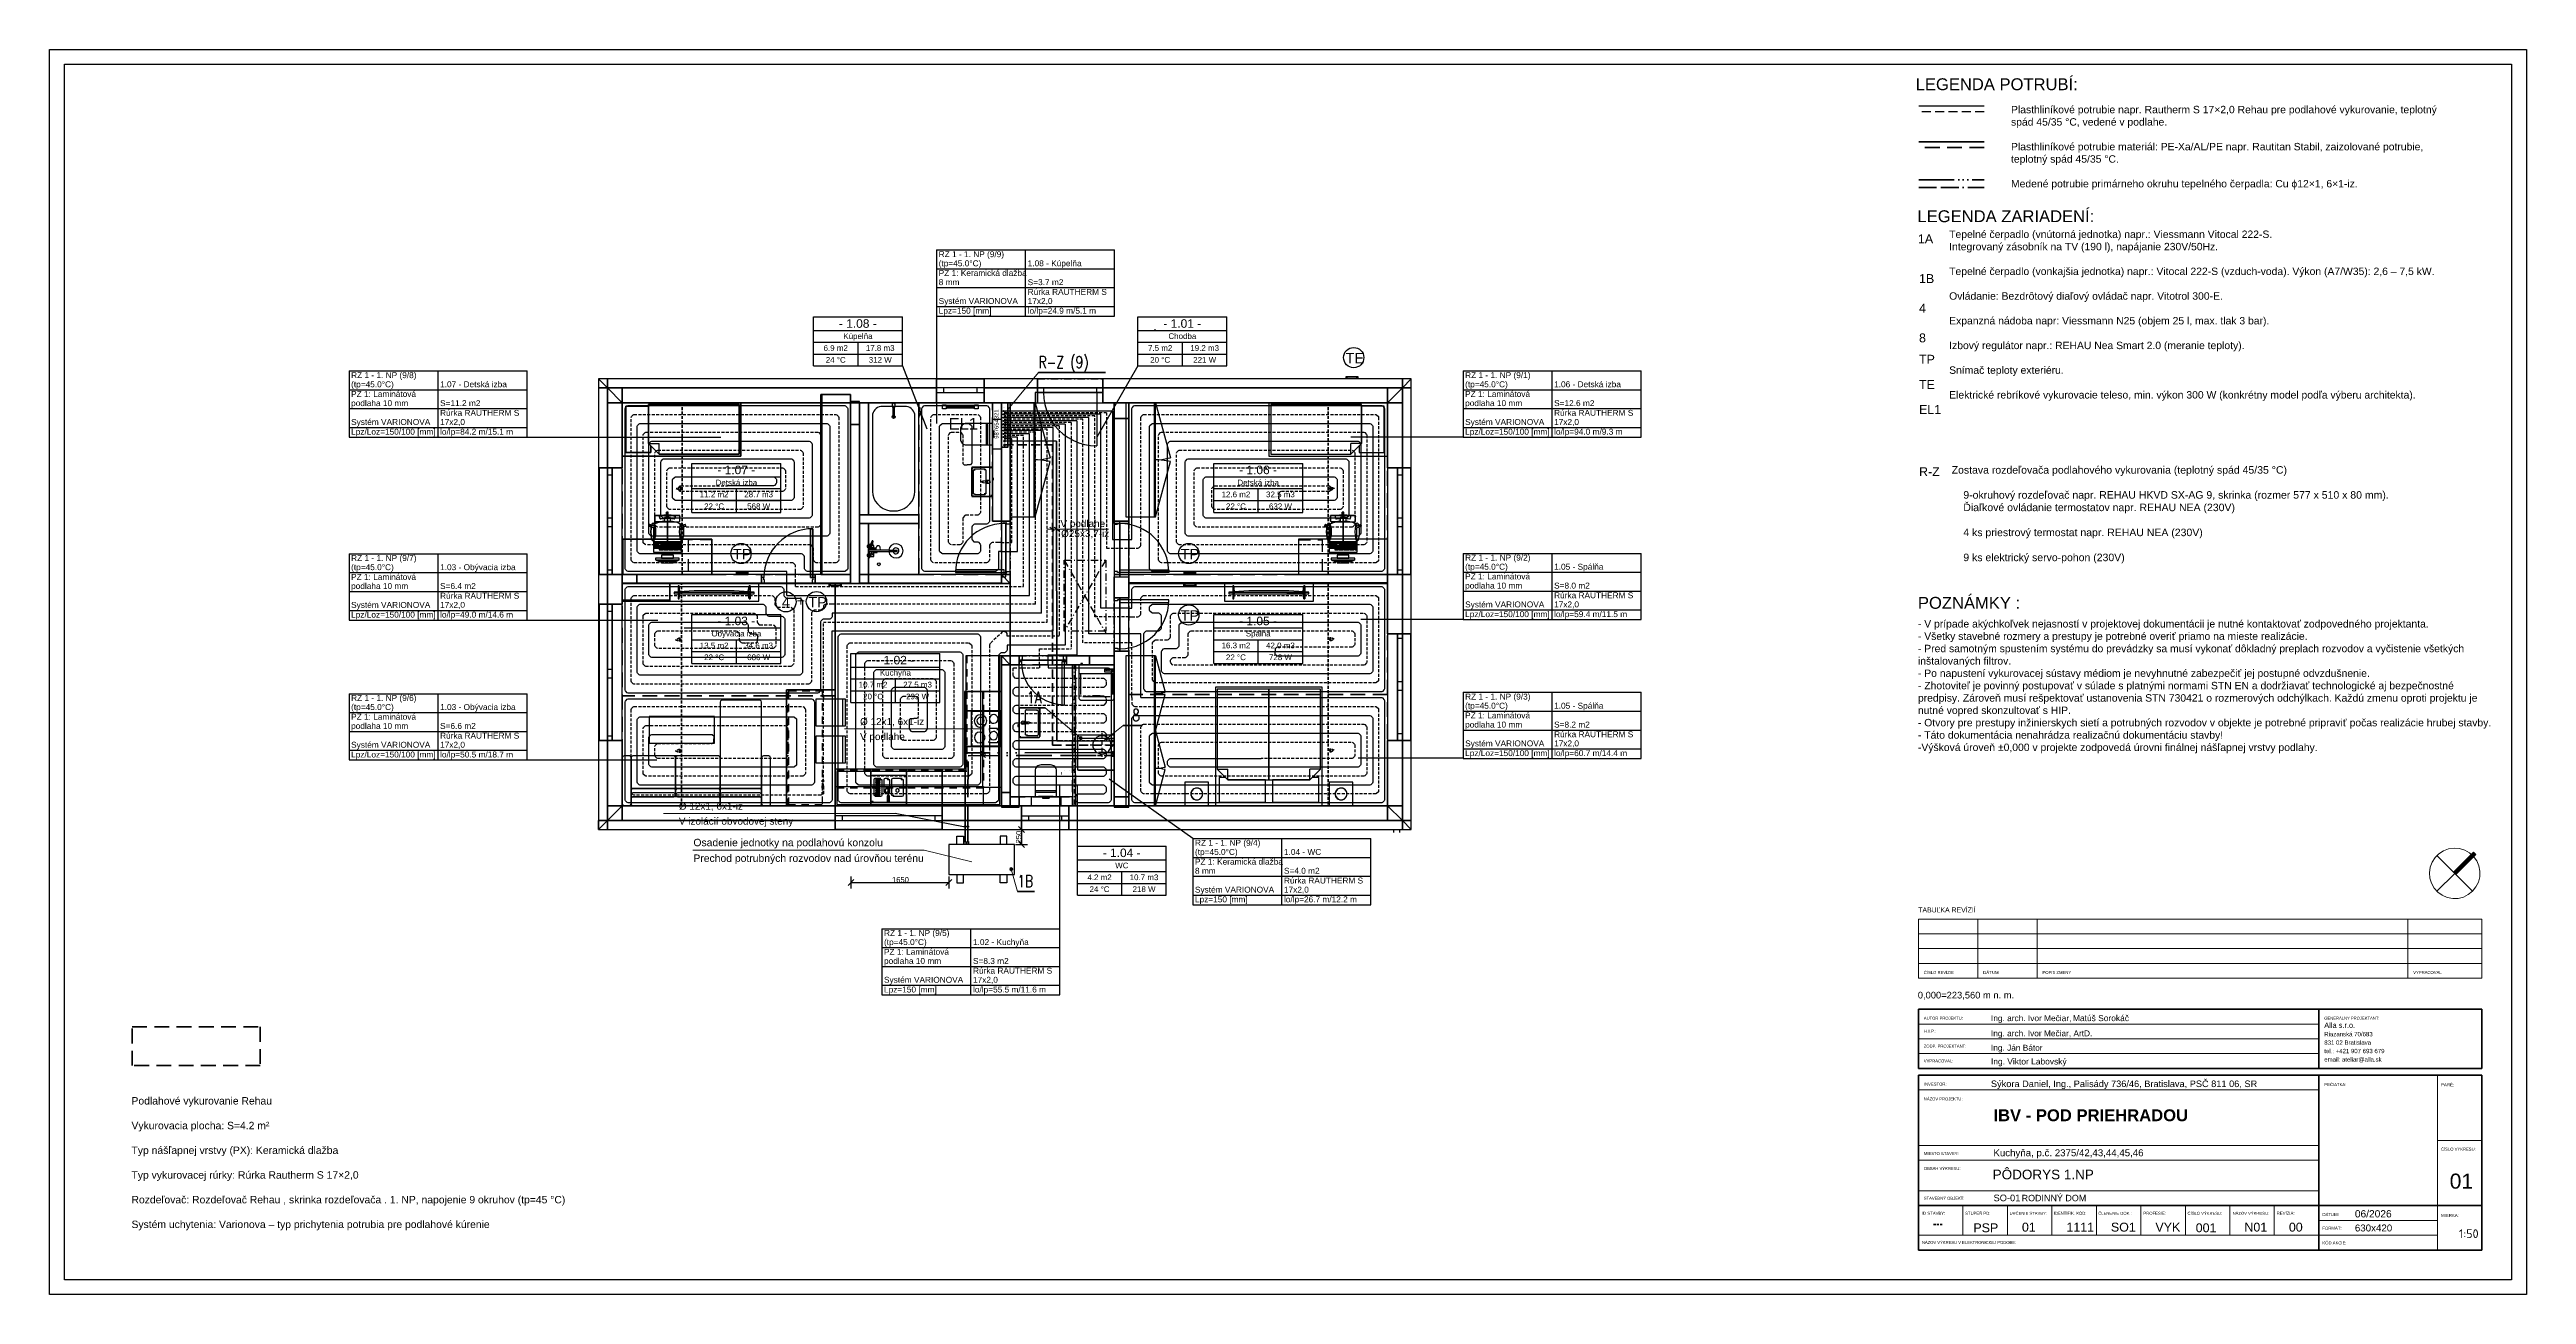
# Model space of a CAD drawing. Header units: millimetres. Extents: x 1046 to 79138, y -20101 to 54562.
# Drawn here: x 1046 to 42796, y 389 to 21389 of the extents above; entities that cross this region are included whole.
import ezdxf

# ---------------------------------------------------------------- set-up
doc = ezdxf.new("R2010")
doc.units = ezdxf.units.MM
for name, pattern in [('__IARKOVAN__', [325, 200, -125]), ('__IARKOVAN___M', [225, 125, -100]), ('ACAD_ISO06W100', [36, 24, -3, 0, -3, 0, -3, 0, -3]), ('ACAD_ISO11W100', [33, 12, -3, 12, -3, 0, -3]), ('BODKO__IARKOVAN___3MM', [5, 3, -1, 0, -1]), ('BODKO__IARKOVAN___M', [225, 125, -42.5, 15, -42.5]), ('BODKO__IARKOVAN___S', [175, 75, -42.5, 15, -42.5]), ('DASH', [75, 50, -25])]:
    doc.linetypes.add(name, pattern=pattern)
doc.layers.get('Defpoints').update_dxf_attribs({"color": 242})
for name, color, linetype in [('1__NP___MIESTNOSTIUK', 7, 'Continuous'), ('1__NP___ROZDE_OVA_E', 7, 'Continuous'), ('DILATA_N___K_RY', 7, 'Continuous'), ('DXF_LAYER', 1, 'Continuous'), ('koty1', 7, 'Continuous'), ('ODVODN__POTRUBIE___PODL__VYK_', 7, 'Continuous'), ('OKRAJOV__DILAT_CIA_PDL', 2, 'Continuous'), ('OKRAJOV__Z_NY_', 7, 'Continuous'), ('PODLAHOVKA', 7, 'Continuous'), ('POLO_KY', 7, 'Continuous'), ('PR_VODN__POTRUBIE', 7, 'Continuous'), ('PR_VODN__POTRUBIE___PODL__VYK_', 7, 'Continuous'), ('TABU_KY', 7, 'Continuous'), ('UK_REBRIK', 94, 'Continuous'), ('vyk-KOTY', 4, 'Continuous'), ('vyk-privod-45 PODL', 1, 'Continuous'), ('vyk-privod2', 7, 'Continuous'), ('vyk-vratka-ZARIADENIE', 7, 'Continuous'), ('vyk-vratka_35°C PODL', 5, 'DASH'), ('Z_NA_PRECHODOV_CH_POTRUB_', 7, 'Continuous'), ('Z_NY_ZN__EN_CH_V_KONOV', 7, 'Continuous')]:
    doc.layers.add(name, color=color, linetype=linetype)
doc.layers.add('NETLAC', color=6, linetype='Continuous', plot=False)
for name, color, linetype, lineweight in [('PISMO-R', 6, 'Continuous', 9), ('ROZVOD', 1, 'Continuous', 50), ('Schedule Graphics', 7, 'Continuous', 9), ('Text Notes', 7, 'Continuous', 9), ('vyk-privod-45', 240, 'Continuous', 40), ('vyk-tc-privod', 175, 'ACAD_ISO06W100', 40), ('vyk-tc-vratka', 30, 'ACAD_ISO11W100', 40), ('vyk-vratka_35°C', 132, 'DASH', 40), ('vyk_POPIS', 7, 'Continuous', 20)]:
    doc.layers.add(name, color=color, linetype=linetype, lineweight=lineweight)
doc.styles.add('ARIAL', font='arial.ttf')
doc.styles.add('Arial$001H0', font='arial.ttf')
doc.styles.add('Arial$101H0', font='arialbd.ttf')
doc.styles.add('Arial_B', font='arialbd.ttf', dxfattribs={"width": 0.8, "height": 3})
doc.styles.add('ISOCPEUR$001H0', font='isocpeur.ttf')
doc.styles.add('ISOCPEUR_4', font='isocpeur.ttf', dxfattribs={"height": 100})
doc.styles.add('Microsoft Sans Serif$001H0', font='micross.ttf')
doc.styles.get("Standard").update_dxf_attribs({"font": 'arial.ttf'})
doc.styles.add('TEXT125', font='romans.shx', dxfattribs={"width": 0.8, "height": 100})
doc.dimstyles.new('CS_Priebežná_-_2_0_mm__stavbárska_čiarka_čERVENA', dxfattribs={"dimscale": 304.8, "dimtxt": 99.598118, "dimasz": 0.328084, "dimexe": 0.328084, "dimexo": 0.0625, "dimgap": 0, "dimtad": 1, "dimdec": 0, "dimrnd": 5, "dimzin": 0, "dimdsep": 46, "dimtxsty": 'ISOCPEUR_4', "dimblk1": 'OBLIQUE', "dimblk2": 'OBLIQUE', "dimsah": 1, "dimcen": 0.09, "dimazin": 0, "dimtfac": 1, "dimtdec": 4, "dimtix": 1, "dimtmove": 0, "dimatfit": 3, "dimfxl": 0.328084, "dimfxlon": 1, "dimtvp": 1, "dimtolj": 1, "dimtzin": 0, "dimarcsym": 2})

# ---------------------------------------------------------------- blocks, each defined once
blk = doc.blocks.new('REBRIK450')
at = {"layer": 'UK_REBRIK', "ltscale": 3}
for p, q in [((35966, 10595), (35966, 11070)), ((35973, 10595), (35973, 11070)), ((35989, 10595), (35989, 11070)), ((36005, 10595), (36005, 11070)), ((36011, 10595), (36011, 11070))]:
    blk.add_line(p, q, dxfattribs=at)
for points in [[(36018, 11070), (36018, 11133), (35955, 11133), (35955, 11070), (36018, 11070)], [(36018, 10533), (36018, 10595), (35955, 10595), (35955, 10533), (36018, 10533)]]:
    blk.add_lwpolyline(points, dxfattribs=at)
blk = doc.blocks.new('A$C57FC20A3')
at = {"layer": 'vyk-vratka-ZARIADENIE', "color": 6, "lineweight": 30}
for p, q in [((0, 183, -5791), (28, 183, -5791)), ((0, 17, -5791), (28, 17, -5791)), ((28, 17, -5791), (28, 183, -5791)), ((28, 17, -5791), (28, 23, -5791))]:
    blk.add_line(p, q, dxfattribs=at)
at = {"layer": 'vyk-vratka-ZARIADENIE', "color": 6, "lineweight": 30, "elevation": -5791}
blk.add_lwpolyline([(40, 200), (40, 0), (0, 0), (0, 200)], close=True, dxfattribs=at)
blk = doc.blocks.new('N25')
at = {"layer": 'vyk-vratka-ZARIADENIE', "lineweight": 30}
blk.add_circle((42085, 49599), 154, dxfattribs=at)
blk.add_circle((42085, 49599), 154, dxfattribs=at)
blk = doc.blocks.new('wsrt')
at = {"lineweight": 30}
for p, q in [((10237, 1668), (10237, 1806)), ((10237, 1806), (10349, 1806)), ((10349, 1806), (10349, 1665)), ((10905, 1715), (10880, 1715)), ((10880, 1715), (10880, 1665)), ((10905, 1665), (10905, 1715)), ((10951, 1715), (10926, 1715)), ((10926, 1715), (10926, 1665)), ((10951, 1665), (10951, 1715)), ((11080, 1806), (10967, 1806)), ((10967, 1806), (10967, 1665)), ((11080, 1668), (11080, 1806)), ((10104, 1667), (11213, 1667)), ((10104, 1159), (10104, 1667)), ((10104, 1665), (11213, 1665)), ((10106, 1159), (10106, 1667)), ((11211, 1667), (11211, 1159)), ((11213, 1667), (11213, 1159)), ((11213, 1161), (10104, 1161)), ((11213, 1159), (10104, 1159)), ((10237, 1158), (10237, 1020)), ((10237, 1020), (10349, 1020)), ((10349, 1020), (10349, 1161)), ((10967, 1020), (10967, 1161)), ((11080, 1020), (10967, 1020)), ((11080, 1158), (11080, 1020))]:
    blk.add_line(p, q, dxfattribs=at)
blk = doc.blocks.new('_Oblique')
at = {"layer": 'koty1', "color": 0, "lineweight": -2}
blk.add_line((-0.5, -0.5), (0.5, 0.5), dxfattribs=at)
blk = doc.blocks.new('*D8')
at = {"layer": 'Defpoints', "color": 0, "transparency": 16777216}
for p in [(17311, 8230), (17311, 7980), (17429, 7980)]:
    blk.add_point(p, dxfattribs=at)
at = {"layer": 'vyk-KOTY', "color": 0, "lineweight": -2, "transparency": 16777216}
for p, q in [((17330, 8230), (17529, 8230)), ((17330, 7980), (17529, 7980)), ((17429, 8230), (17429, 7980))]:
    blk.add_line(p, q, dxfattribs=at)
at = {"layer": 'vyk-KOTY', "color": 0, "lineweight": -2, "transparency": 16777216, "xscale": 100, "yscale": 100, "zscale": 100}
for p, rotation in [((17429, 8230), 90), ((17429, 7980), 270)]:
    blk.add_blockref('_Oblique', p, dxfattribs=dict(at, rotation=rotation))
at = {"layer": 'vyk-KOTY', "color": 0, "transparency": 16777216, "insert": (17382, 8105), "char_height": 91.4, "attachment_point": 5, "rotation": 90, "style": 'ARIAL'}
blk.add_mtext('\\A1;250', dxfattribs=at)
blk = doc.blocks.new('*D9')
at = {"layer": 'Defpoints', "color": 0, "transparency": 16777216}
for p in [(14555, 8231), (16204, 7982), (16204, 7338)]:
    blk.add_point(p, dxfattribs=at)
at = {"layer": 'vyk-KOTY', "color": 0, "lineweight": -2, "transparency": 16777216}
for p, q in [((14555, 7438), (14555, 7238)), ((14555, 7338), (16204, 7338)), ((16204, 7438), (16204, 7238))]:
    blk.add_line(p, q, dxfattribs=at)
at = {"layer": 'vyk-KOTY', "color": 0, "lineweight": -2, "transparency": 16777216, "xscale": 100, "yscale": 100, "zscale": 100, "rotation": 180}
blk.add_blockref('_Oblique', (14555, 7338), dxfattribs=at)
at = {"layer": 'vyk-KOTY', "color": 0, "lineweight": -2, "transparency": 16777216, "xscale": 100, "yscale": 100, "zscale": 100}
blk.add_blockref('_Oblique', (16204, 7338), dxfattribs=at)
at = {"layer": 'vyk-KOTY', "color": 0, "transparency": 16777216, "insert": (15389, 7384), "char_height": 91.4, "attachment_point": 5, "style": 'ARIAL'}
blk.add_mtext('\\A1;1650', dxfattribs=at)

msp = doc.modelspace()

# ---------------------------------------------------------------- hatches: boundary and pattern name
at = {"true_color": 0x000007}
msp.add_hatch(color=7, dxfattribs=at).paths.add_polyline_path([(41567.9, 7511), (41903.7, 7846.9), (41941.8, 7808.7), (41606, 7472.9)])
at = {"layer": 'PISMO-R'}
h = msp.add_hatch(color=0, dxfattribs=at)
h.dxf.hatch_style = 1
h.paths.add_polyline_path([(18435.5, 9797.2, -0.3240802), (18453.6, 9772.2, -0.4142136), (18427.3, 9746), (18427.3, 9772.2)])
h.paths.add_polyline_path([(18435.5, 9797.2), (18427.3, 9772.2), (18401.1, 9772.2, -0.5104825)])
h.paths.add_polyline_path([(18401.1, 9772.2), (18427.3, 9772.2), (18427.3, 9746, -0.4142136)])
h = msp.add_hatch(color=0, dxfattribs=at)
h.dxf.hatch_style = 1
h.paths.add_polyline_path([(18435.5, 9797.2, -0.3240802), (18453.6, 9772.2, -0.4142136), (18427.3, 9746), (18427.3, 9772.2)])
h.paths.add_polyline_path([(18435.5, 9797.2), (18427.3, 9772.2), (18401.1, 9772.2, -0.5104825)])
h.paths.add_polyline_path([(18401.1, 9772.2), (18427.3, 9772.2), (18427.3, 9746, -0.4142136)])
h = msp.add_hatch(color=0, dxfattribs=at)
h.dxf.hatch_style = 1
h.paths.add_polyline_path([(18854.8, 9738.1, -0.3240802), (18836.8, 9763, -0.4142136), (18863, 9789.3), (18863, 9763)])
h.paths.add_polyline_path([(18854.8, 9738.1), (18863, 9763), (18889.3, 9763, -0.5104825)])
h.paths.add_polyline_path([(18889.3, 9763), (18863, 9763), (18863, 9789.3, -0.4142136)])
h = msp.add_hatch(color=0, dxfattribs=at)
h.dxf.hatch_style = 1
h.paths.add_polyline_path([(17282.4, 7571.5, 0.3240802), (17257.5, 7589.6, 0.4142136), (17231.2, 7563.3), (17257.5, 7563.3)])
h.paths.add_polyline_path([(17282.4, 7571.5), (17257.5, 7563.3), (17257.5, 7537.1, 0.5104825)])
h.paths.add_polyline_path([(17257.5, 7537.1), (17257.5, 7563.3), (17231.2, 7563.3, 0.4142136)])
h = msp.add_hatch(color=0, dxfattribs=at)
h.dxf.hatch_style = 1
h.paths.add_polyline_path([(17282.4, 7571.5, 0.3240802), (17257.5, 7589.6, 0.4142136), (17231.2, 7563.3), (17257.5, 7563.3)])
h.paths.add_polyline_path([(17282.4, 7571.5), (17257.5, 7563.3), (17257.5, 7537.1, 0.5104825)])
h.paths.add_polyline_path([(17257.5, 7537.1), (17257.5, 7563.3), (17231.2, 7563.3, 0.4142136)])

# ---------------------------------------------------------------- linework, layer by layer
for p, q in [((15423.3, 16050.7), (15835.2, 14990.8)), ((19392.1, 16050.7), (18699.1, 14850.5)), ((16789.3, 9928.8), (16789.3, 9477.1)), ((18989.3, 9231.4), (18906.7, 9231.4)), ((18370.3, 7948.6), (18370.3, 8981.4)), ((16477.9, 8269.8), (15301.1, 8502.4))]:
    msp.add_line(p, q)
at = {"linetype": 'BODKO__IARKOVAN___3MM', "ltscale": 25}
for p, q in [((18585.2, 9659.5), (18985.2, 9659.5)), ((18785.2, 9859.5), (18785.2, 9459.5))]:
    msp.add_line(p, q, dxfattribs=at)
at = {"color": 7, "linetype": 'Continuous', "lineweight": 9, "true_color": 0x000007}
for p, q in [((41174.5, 7594.5), (41162.1, 7503.4)), ((41206.2, 7680.8), (41174.5, 7594.5)), ((41255.7, 7758.2), (41206.2, 7680.8)), ((41320.6, 7823.2), (41255.7, 7758.2)), ((41887.4, 7191.4), (41286.4, 7792.4)), ((41398.1, 7872.7), (41320.6, 7823.2)), ((41484.3, 7904.4), (41398.1, 7872.7)), ((41575.4, 7916.8), (41484.3, 7904.4)), ((41548.8, 7530), (41586.9, 7491.9)), ((41903.7, 7846.9), (41567.8, 7511)), ((41567.8, 7511), (41903.7, 7846.9)), ((41667, 7909.3), (41575.4, 7916.8)), ((41606, 7472.9), (41941.8, 7808.7)), ((41941.8, 7808.7), (41606, 7472.9)), ((41754.8, 7882.3), (41667, 7909.3)), ((41834.8, 7837.1), (41754.8, 7882.3)), ((41903.2, 7775.7), (41834.8, 7837.1)), ((41956.9, 7701.1), (41903.2, 7775.7)), ((41941.8, 7808.7), (41903.7, 7846.9)), ((41941.8, 7808.7), (41903.7, 7846.9)), ((41993.2, 7616.7), (41956.9, 7701.1)), ((42010.5, 7526.4), (41993.2, 7616.7)), ((42008, 7434.6), (42010.5, 7526.4)), ((41162.1, 7503.4), (41169.5, 7411.8)), ((41169.5, 7411.8), (41196.5, 7324)), ((41196.5, 7324), (41241.7, 7244)), ((41241.7, 7244), (41303.1, 7175.6)), ((41586.9, 7491.9), (41286.4, 7191.4)), ((41303.1, 7175.6), (41377.7, 7122)), ((41377.7, 7122), (41462.2, 7085.7)), ((41567.8, 7511), (41606, 7472.9)), ((41567.8, 7511), (41606, 7472.9)), ((41733.5, 7093), (41815.8, 7133.8)), ((41815.8, 7133.8), (41887.4, 7191.4)), ((41887.4, 7191.4), (41945, 7263)), ((41945, 7263), (41985.8, 7345.4)), ((41985.8, 7345.4), (42008, 7434.6)), ((32546.4, 6722.2), (32546.4, 5722.2)), ((32546.4, 6722.2), (42046.1, 6722.2)), ((33546.3, 6722.2), (33546.3, 5722.2)), ((34546.3, 6722.2), (34546.3, 5722.2)), ((40796.2, 6722.2), (40796.2, 5722.2)), ((41462.2, 7085.7), (41552.4, 7068.3)), ((41552.4, 7068.3), (41644.3, 7070.8)), ((41644.3, 7070.8), (41733.5, 7093)), ((42046.1, 5722.2), (42046.1, 6722.2)), ((32546.4, 6472.2), (42046.1, 6472.2)), ((32546.4, 6222.2), (42046.1, 6222.2)), ((32546.4, 5972.2), (42046.1, 5972.2)), ((32546.4, 5722.2), (42046.1, 5722.2)), ((39296.2, 4201.1), (39296.2, 5201.1)), ((39296.2, 4951.1), (32546.4, 4951.1)), ((39296.2, 4701.1), (32546.4, 4701.1)), ((39296.2, 4451.1), (32546.4, 4451.1)), ((39296.2, 3838.6), (32546.4, 3838.6)), ((41296.1, 1138.6), (41296.1, 4088.5)), ((39296.2, 3088.5), (39296.2, 1888.6)), ((41296.1, 2988.5), (42046.1, 2988.5)), ((39296.2, 2904), (32546.4, 2904)), ((39296.2, 2654), (32546.4, 2654)), ((39296.2, 2138.5), (32546.4, 2138.5)), ((33296.3, 1888.6), (33296.3, 1388.6)), ((34046.3, 1888.6), (34046.3, 1388.6)), ((34796.3, 1888.6), (34796.3, 1388.6)), ((35546.3, 1888.6), (35546.3, 1388.6)), ((36296.3, 1888.6), (36296.3, 1388.6)), ((37046.3, 1888.6), (37046.3, 1388.6)), ((37796.2, 1888.6), (37796.2, 1388.6)), ((38546.2, 1888.6), (38546.2, 1388.6)), ((39296.2, 1888.6), (39296.2, 1138.6)), ((42046.1, 1888.6), (39296.2, 1888.6)), ((41296.1, 1388.6), (32546.4, 1388.6)), ((41296.1, 1638.6), (39296.2, 1638.6))]:
    msp.add_line(p, q, dxfattribs=at)
at = {"color": 7, "linetype": 'Continuous', "lineweight": 70, "true_color": 0x000007}
for p, q in [((32546.4, 5201.1), (42046.1, 5201.1)), ((32546.4, 5201.1), (32546.4, 4201.1)), ((39296.2, 5201.1), (39296.2, 4201.1)), ((42046.1, 5201.1), (42046.1, 4201.1)), ((42046.1, 4201.1), (32546.4, 4201.1)), ((32546.4, 1138.6), (32546.4, 4088.5)), ((39296.2, 4088.5), (32546.4, 4088.5)), ((39296.2, 4088.5), (39296.2, 1888.6)), ((42046.1, 4088.5), (39296.2, 4088.5)), ((42046.1, 4088.5), (42046.1, 1138.6)), ((32546.4, 1888.6), (39296.2, 1888.6)), ((39296.2, 1888.6), (39296.2, 1138.6)), ((42046.1, 1888.6), (39296.2, 1888.6)), ((42046.1, 1138.6), (32546.4, 1138.6))]:
    msp.add_line(p, q, dxfattribs=at)
msp.add_lwpolyline([(1296.1, 21138.6), (42546.1, 21138.6), (42546.1, 638.6), (1296.1, 638.6)], close=True)
at = {"lineweight": 30}
msp.add_lwpolyline([(18376.8, 9831.4), (18989.3, 9831.4), (18989.3, 9231.4), (18376.8, 9231.4)], close=True, dxfattribs=at)
at = {"layer": '1__NP___MIESTNOSTIUK'}
for p, q in [((13923.3, 16650.7), (13923.3, 16876.7)), ((13923.3, 16876.7), (15423.3, 16876.7)), ((15423.3, 16650.7), (15423.3, 16876.7)), ((19392.1, 16650.7), (19392.1, 16876.7)), ((19392.1, 16876.7), (20892.1, 16876.7)), ((20892.1, 16650.7), (20892.1, 16876.7)), ((13923.3, 16450.7), (13923.3, 16650.7)), ((13923.3, 16650.7), (15423.3, 16650.7)), ((13923.3, 16650.7), (15423.3, 16650.7)), ((13923.3, 16250.7), (13923.3, 16450.7)), ((13923.3, 16450.7), (15423.3, 16450.7)), ((13923.3, 16450.7), (15423.3, 16450.7)), ((14673.3, 16250.7), (14673.3, 16450.7)), ((15423.3, 16450.7), (15423.3, 16650.7)), ((15423.3, 16250.7), (15423.3, 16450.7)), ((19392.1, 16450.7), (19392.1, 16650.7)), ((19392.1, 16650.7), (20892.1, 16650.7)), ((19392.1, 16650.7), (20892.1, 16650.7)), ((19392.1, 16250.7), (19392.1, 16450.7)), ((19392.1, 16450.7), (20892.1, 16450.7)), ((19392.1, 16450.7), (20892.1, 16450.7)), ((20142.1, 16250.7), (20142.1, 16450.7)), ((20892.1, 16450.7), (20892.1, 16650.7)), ((20892.1, 16250.7), (20892.1, 16450.7)), ((13923.3, 16050.7), (13923.3, 16250.7)), ((13923.3, 16250.7), (15423.3, 16250.7)), ((13923.3, 16250.7), (15423.3, 16250.7)), ((13923.3, 16050.7), (15423.3, 16050.7)), ((14673.3, 16050.7), (14673.3, 16250.7)), ((15423.3, 16050.7), (15423.3, 16250.7)), ((19392.1, 16050.7), (19392.1, 16250.7)), ((19392.1, 16250.7), (20892.1, 16250.7)), ((19392.1, 16250.7), (20892.1, 16250.7)), ((19392.1, 16050.7), (20892.1, 16050.7)), ((20142.1, 16050.7), (20142.1, 16250.7)), ((20892.1, 16050.7), (20892.1, 16250.7)), ((11874.3, 14181.4), (11874.3, 14407.4)), ((11874.3, 14407.4), (13374.3, 14407.4)), ((13374.3, 14181.4), (13374.3, 14407.4)), ((20669.3, 14181.4), (20669.3, 14407.4)), ((20669.3, 14407.4), (22169.3, 14407.4)), ((22169.3, 14181.4), (22169.3, 14407.4)), ((11874.3, 13981.4), (11874.3, 14181.4)), ((11874.3, 14181.4), (13374.3, 14181.4)), ((11874.3, 14181.4), (13374.3, 14181.4)), ((11874.3, 13781.4), (11874.3, 13981.4)), ((11874.3, 13981.4), (13374.3, 13981.4)), ((11874.3, 13981.4), (13374.3, 13981.4)), ((11874.3, 13581.4), (11874.3, 13781.4)), ((11874.3, 13781.4), (13374.3, 13781.4)), ((11874.3, 13781.4), (13374.3, 13781.4)), ((12624.3, 13781.4), (12624.3, 13981.4)), ((12624.3, 13581.4), (12624.3, 13781.4)), ((13374.3, 13981.4), (13374.3, 14181.4)), ((13374.3, 13781.4), (13374.3, 13981.4)), ((13374.3, 13581.4), (13374.3, 13781.4)), ((20669.3, 13981.4), (20669.3, 14181.4)), ((20669.3, 14181.4), (22169.3, 14181.4)), ((20669.3, 14181.4), (22169.3, 14181.4)), ((20669.3, 13781.4), (20669.3, 13981.4)), ((20669.3, 13981.4), (22169.3, 13981.4)), ((20669.3, 13981.4), (22169.3, 13981.4)), ((20669.3, 13581.4), (20669.3, 13781.4)), ((20669.3, 13781.4), (22169.3, 13781.4)), ((20669.3, 13781.4), (22169.3, 13781.4)), ((21419.3, 13781.4), (21419.3, 13981.4)), ((21419.3, 13581.4), (21419.3, 13781.4)), ((22169.3, 13981.4), (22169.3, 14181.4)), ((22169.3, 13781.4), (22169.3, 13981.4)), ((22169.3, 13581.4), (22169.3, 13781.4)), ((11874.3, 13581.4), (13374.3, 13581.4)), ((20669.3, 13581.4), (22169.3, 13581.4)), ((11874.3, 11633.6), (11874.3, 11859.6)), ((11874.3, 11859.6), (13374.3, 11859.6)), ((13374.3, 11633.6), (13374.3, 11859.6)), ((20669.3, 11633.6), (20669.3, 11859.6)), ((20669.3, 11859.6), (22169.3, 11859.6)), ((22169.3, 11633.6), (22169.3, 11859.6)), ((11744.3, 11633.6), (13244.3, 11633.6)), ((11874.3, 11433.6), (11874.3, 11633.6)), ((11874.3, 11633.6), (13374.3, 11633.6)), ((11874.3, 11233.6), (11874.3, 11433.6)), ((11874.3, 11433.6), (13374.3, 11433.6)), ((11874.3, 11433.6), (13374.3, 11433.6)), ((12624.3, 11233.6), (12624.3, 11433.6)), ((13374.3, 11433.6), (13374.3, 11633.6)), ((13374.3, 11233.6), (13374.3, 11433.6)), ((20669.3, 11433.6), (20669.3, 11633.6)), ((20669.3, 11633.6), (22169.3, 11633.6)), ((20669.3, 11633.6), (22169.3, 11633.6)), ((20669.3, 11233.6), (20669.3, 11433.6)), ((20669.3, 11433.6), (22169.3, 11433.6)), ((20669.3, 11433.6), (22169.3, 11433.6)), ((21419.3, 11233.6), (21419.3, 11433.6)), ((22169.3, 11433.6), (22169.3, 11633.6)), ((22169.3, 11233.6), (22169.3, 11433.6)), ((11874.3, 11033.6), (11874.3, 11233.6)), ((11874.3, 11233.6), (13374.3, 11233.6)), ((11874.3, 11233.6), (13374.3, 11233.6)), ((11874.3, 11033.6), (13374.3, 11033.6)), ((12624.3, 11033.6), (12624.3, 11233.6)), ((13374.3, 11033.6), (13374.3, 11233.6)), ((14553.2, 10972.6), (14553.2, 11198.6)), ((14553.2, 11198.6), (16053.2, 11198.6)), ((14553.2, 10772.6), (14553.2, 10972.6)), ((14553.2, 10972.6), (16053.2, 10972.6)), ((14553.2, 10972.6), (16053.2, 10972.6)), ((16053.2, 10972.6), (16053.2, 11198.6)), ((16053.2, 10772.6), (16053.2, 10972.6)), ((20669.3, 11033.6), (20669.3, 11233.6)), ((20669.3, 11233.6), (22169.3, 11233.6)), ((20669.3, 11233.6), (22169.3, 11233.6)), ((20669.3, 11033.6), (22169.3, 11033.6)), ((21419.3, 11033.6), (21419.3, 11233.6)), ((22169.3, 11033.6), (22169.3, 11233.6)), ((14553.2, 10572.6), (14553.2, 10772.6)), ((14553.2, 10772.6), (16053.2, 10772.6)), ((14553.2, 10772.6), (16053.2, 10772.6)), ((14553.2, 10372.6), (14553.2, 10572.6)), ((14553.2, 10572.6), (16053.2, 10572.6)), ((14553.2, 10572.6), (16053.2, 10572.6)), ((15303.2, 10572.6), (15303.2, 10772.6)), ((15303.2, 10372.6), (15303.2, 10572.6)), ((16053.2, 10572.6), (16053.2, 10772.6)), ((16053.2, 10372.6), (16053.2, 10572.6)), ((14553.2, 10372.6), (16053.2, 10372.6)), ((18370.3, 7722.6), (18370.3, 7948.6)), ((18370.3, 7948.6), (19870.3, 7948.6)), ((19870.3, 7722.6), (19870.3, 7948.6)), ((18370.3, 7522.6), (18370.3, 7722.6)), ((18370.3, 7722.6), (19870.3, 7722.6)), ((18370.3, 7722.6), (19870.3, 7722.6)), ((18370.3, 7322.6), (18370.3, 7522.6)), ((18370.3, 7522.6), (19870.3, 7522.6)), ((18370.3, 7522.6), (19870.3, 7522.6)), ((19120.3, 7322.6), (19120.3, 7522.6)), ((19870.3, 7522.6), (19870.3, 7722.6)), ((19870.3, 7322.6), (19870.3, 7522.6)), ((18370.3, 7122.6), (18370.3, 7322.6)), ((18370.3, 7322.6), (19870.3, 7322.6)), ((18370.3, 7122.6), (19870.3, 7122.6)), ((19120.3, 7122.6), (19120.3, 7322.6)), ((19870.3, 7122.6), (19870.3, 7322.6))]:
    msp.add_line(p, q, dxfattribs=at)
at = {"layer": '1__NP___ROZDE_OVA_E', "color": 92}
for p, q in [((17089.3, 15431.4), (17089.3, 15431.4)), ((17199.3, 15431.4), (17199.3, 15431.4)), ((17089.3, 14681.4), (17089.3, 14681.4)), ((17199.3, 14681.4), (17199.3, 14681.4)), ((18159.3, 9231.7), (18159.3, 9231.7)), ((18231.3, 9231.7), (18231.3, 9231.7))]:
    msp.add_line(p, q, dxfattribs=at)
at = {"layer": '1__NP___ROZDE_OVA_E', "color": 12}
for p, q in [((17128.3, 15344.4), (17128.3, 15345.4)), ((17128.3, 14767.4), (17128.3, 14766.4)), ((18100.3, 9192.7), (18101.3, 9192.7)), ((18100.3, 9192.7), (18101.3, 9192.7))]:
    msp.add_line(p, q, dxfattribs=at)
at = {"layer": '1__NP___ROZDE_OVA_E', "color": 172, "linetype": 'DASH'}
for p, q in [((17148.3, 15344.4), (17148.3, 15345.4)), ((17148.3, 14767.4), (17148.3, 14766.4)), ((18950.3, 9599.5), (18951.3, 9599.5)), ((17860.3, 9172.2), (17861.3, 9172.2)), ((18100.3, 9172.7), (18101.3, 9172.7)), ((18100.3, 9172.7), (18101.3, 9172.7))]:
    msp.add_line(p, q, dxfattribs=at)
at = {"layer": '1__NP___ROZDE_OVA_E', "color": 92}
msp.add_lwpolyline([(17089.3, 14681.4), (17089.3, 15431.4), (17199.3, 15431.4), (17199.3, 14681.4), (17089.3, 14681.4)], dxfattribs=at)
at = {"layer": '1__NP___ROZDE_OVA_E', "lineweight": 40}
msp.add_lwpolyline([(17089.3, 14681.4), (17089.3, 15431.4), (17199.3, 15431.4), (17199.3, 14681.4), (17089.3, 14681.4)], dxfattribs=at)
at = {"layer": 'DILATA_N___K_RY', "color": 116, "linetype": 'DASH', "lineweight": 40, "ltscale": 5, "true_color": 0x136734}
for p, q in [((14289.3, 10483.8), (10699.3, 10483.8)), ((23599.3, 10506.4), (19239.3, 10506.4))]:
    msp.add_line(p, q, dxfattribs=at)
at = {"layer": 'DXF_LAYER', "color": 252, "linetype": 'Continuous'}
for p, q in [((19688.9, 16662.4), (19668.9, 16662.4)), ((10449.3, 15681.4), (10299.3, 15831.4)), ((10299.3, 15831.4), (10299.3, 15681.4)), ((10449.3, 15831.4), (10299.3, 15831.4)), ((10299.3, 15831.4), (10449.3, 15681.4)), ((10299.3, 15831.4), (10299.3, 15681.4)), ((15998.9, 15831.4), (10299.3, 15831.4)), ((10299.3, 15681.4), (10449.3, 15681.4)), ((10449.3, 15681.4), (10299.3, 15681.4)), ((10299.3, 15681.4), (10299.3, 14331.4)), ((10299.3, 15681.4), (10299.3, 14331.4)), ((15998.9, 15831.4), (10449.3, 15831.4)), ((10449.3, 15831.4), (10449.3, 15681.4)), ((10449.3, 15681.4), (10449.3, 15831.4)), ((23849.3, 15681.4), (10449.3, 15681.4)), ((10449.3, 15681.4), (10449.3, 8381.4)), ((10699.3, 15431.4), (10449.3, 15681.4)), ((10449.3, 15681.4), (10449.3, 15431.4)), ((10449.3, 15681.4), (15998.9, 15681.4)), ((10699.3, 15681.4), (10449.3, 15681.4)), ((10449.3, 15681.4), (10699.3, 15431.4)), ((10449.3, 15681.4), (10449.3, 15431.4)), ((10699.3, 15681.4), (10449.3, 15681.4)), ((10449.3, 14331.4), (10449.3, 15681.4)), ((10449.3, 15681.4), (10449.3, 15431.4)), ((15998.9, 15681.4), (10699.3, 15681.4)), ((10699.3, 15681.4), (10699.3, 15431.4)), ((10699.3, 15431.4), (10699.3, 15681.4)), ((15998.9, 15681.4), (10699.3, 15681.4)), ((14549.3, 15571.4), (14049.3, 15571.4)), ((14049.3, 15571.4), (14049.3, 12531.4)), ((14049.3, 12531.4), (14049.3, 15571.4)), ((14049.3, 15571.4), (14549.3, 15571.4)), ((14069.3, 12531.4), (14069.3, 15571.4)), ((14549.3, 12531.4), (14549.3, 15571.4)), ((14549.3, 15571.4), (14549.3, 12531.4)), ((14699.3, 15451.4), (14549.3, 15451.4)), ((14549.3, 15451.4), (14549.3, 15431.4)), ((14549.3, 15451.4), (14549.3, 15431.4)), ((14699.3, 15431.4), (14699.3, 15451.4)), ((14699.3, 15431.4), (14699.3, 15451.4)), ((15998.9, 15681.4), (15998.9, 15831.4)), ((16798.9, 15831.4), (15998.9, 15831.4)), ((15998.9, 15831.4), (15998.9, 15431.4)), ((15998.9, 15831.4), (15998.9, 15681.4)), ((15998.9, 15831.4), (16798.9, 15831.4)), ((15998.9, 15831.4), (15998.9, 15681.4)), ((15998.9, 15431.4), (15998.9, 15681.4)), ((15998.9, 15681.4), (15998.9, 15601.4)), ((16118.9, 15681.4), (15998.9, 15681.4)), ((15998.9, 15681.4), (15998.9, 15601.4)), ((15998.9, 15681.4), (15998.9, 15601.4)), ((15998.9, 15601.4), (15998.9, 15431.4)), ((15998.9, 15601.4), (16118.9, 15601.4)), ((15998.9, 15601.4), (15998.9, 15431.4)), ((16118.9, 15601.4), (16118.9, 15681.4)), ((16678.9, 15681.4), (16118.9, 15681.4)), ((16118.9, 15601.4), (16678.9, 15601.4)), ((16798.9, 15681.4), (16678.9, 15681.4)), ((16678.9, 15681.4), (16678.9, 15601.4)), ((16678.9, 15601.4), (16798.9, 15601.4)), ((16798.9, 15831.4), (16798.9, 15681.4)), ((17699.1, 15831.4), (16798.9, 15831.4)), ((16798.9, 15431.4), (16798.9, 15831.4)), ((16798.9, 15831.4), (16798.9, 15681.4)), ((17699.1, 15831.4), (16798.9, 15831.4)), ((16798.9, 15831.4), (16798.9, 15681.4)), ((16798.9, 15681.4), (17699.1, 15681.4)), ((16798.9, 15681.4), (16798.9, 15431.4)), ((17699.1, 15681.4), (16798.9, 15681.4)), ((17699.1, 15681.4), (16798.9, 15681.4)), ((16798.9, 15681.4), (16798.9, 15601.4)), ((16798.9, 15681.4), (16798.9, 15601.4)), ((16798.9, 15681.4), (16798.9, 15601.4)), ((16798.9, 15601.4), (16798.9, 15431.4)), ((16798.9, 15601.4), (16798.9, 15431.4)), ((18799.1, 15601.4), (17661.1, 15601.4)), ((17661.1, 15601.4), (17661.1, 15431.4)), ((17699.1, 15681.4), (17699.1, 15831.4)), ((18799.1, 15831.4), (17699.1, 15831.4)), ((17699.1, 15831.4), (17699.1, 15431.4)), ((17699.1, 15831.4), (17699.1, 15681.4)), ((17699.1, 15831.4), (17699.1, 15681.4)), ((18799.1, 15681.4), (17699.1, 15681.4)), ((17699.1, 15681.4), (17699.1, 15601.4)), ((18799.1, 15681.4), (17699.1, 15681.4)), ((17699.1, 15681.4), (17699.1, 15601.4)), ((17699.1, 15431.4), (17699.1, 15681.4)), ((17699.1, 15681.4), (17699.1, 15601.4)), ((17699.1, 15681.4), (17799.1, 15681.4)), ((17699.1, 15601.4), (17699.1, 15681.4)), ((17699.1, 15681.4), (17699.1, 15601.4)), ((17699.1, 15681.4), (17699.1, 15601.4)), ((17699.1, 15601.4), (18799.1, 15601.4)), ((17699.1, 15601.4), (18799.1, 15601.4)), ((17699.1, 15601.4), (17699.1, 15431.4)), ((17799.1, 15601.4), (17699.1, 15601.4)), ((17699.1, 15601.4), (17699.1, 15431.4)), ((17799.1, 15681.4), (18699.1, 15681.4)), ((17799.1, 15681.4), (17799.1, 15601.4)), ((18699.1, 15601.4), (17799.1, 15601.4)), ((18699.1, 15601.4), (18699.1, 15681.4)), ((18699.1, 15681.4), (18799.1, 15681.4)), ((18799.1, 15601.4), (18699.1, 15601.4)), ((18699.1, 15601.4), (18699.1, 14701.4)), ((23849.3, 15831.4), (18799.1, 15831.4)), ((18799.1, 15831.4), (18799.1, 15681.4)), ((18799.1, 15431.4), (18799.1, 15831.4)), ((18799.1, 15831.4), (18799.1, 15681.4)), ((23849.3, 15831.4), (18799.1, 15831.4)), ((18799.1, 15831.4), (18799.1, 15681.4)), ((18799.1, 15601.4), (18799.1, 15681.4)), ((18799.1, 15601.4), (18799.1, 15681.4)), ((18799.1, 15681.4), (23849.3, 15681.4)), ((18799.1, 15681.4), (18799.1, 15431.4)), ((23599.3, 15681.4), (18799.1, 15681.4)), ((23599.3, 15681.4), (18799.1, 15681.4)), ((18799.1, 15681.4), (18799.1, 15601.4)), ((18799.1, 15681.4), (18799.1, 15601.4)), ((18799.1, 15681.4), (18799.1, 15601.4)), ((18799.1, 15681.4), (18799.1, 15601.4)), ((18799.1, 15431.4), (18799.1, 15601.4)), ((18799.1, 15601.4), (18799.1, 15431.4)), ((18799.1, 15601.4), (18799.1, 15431.4)), ((23599.3, 15431.4), (23849.3, 15681.4)), ((23849.3, 15681.4), (23599.3, 15681.4)), ((23599.3, 15681.4), (23599.3, 15431.4)), ((23849.3, 15681.4), (23599.3, 15431.4)), ((23849.3, 15681.4), (23599.3, 15681.4)), ((23599.3, 15431.4), (23599.3, 15681.4)), ((23849.3, 15681.4), (23599.3, 15681.4)), ((23849.3, 15681.4), (23999.3, 15831.4)), ((23999.3, 15831.4), (23849.3, 15831.4)), ((23849.3, 15831.4), (23849.3, 15681.4)), ((23999.3, 15831.4), (23849.3, 15681.4)), ((23999.3, 15831.4), (23849.3, 15831.4)), ((23849.3, 15681.4), (23849.3, 15831.4)), ((23849.3, 8381.4), (23849.3, 15681.4)), ((23999.3, 15681.4), (23849.3, 15681.4)), ((23849.3, 15681.4), (23849.3, 14331.4)), ((23849.3, 15681.4), (23999.3, 15681.4)), ((23849.3, 15431.4), (23849.3, 15681.4)), ((23849.3, 15431.4), (23849.3, 15681.4)), ((23999.3, 15681.4), (23999.3, 15831.4)), ((23999.3, 14331.4), (23999.3, 15831.4)), ((23999.3, 14331.4), (23999.3, 15681.4)), ((10449.3, 15431.4), (10699.3, 15431.4)), ((10449.3, 15431.4), (10449.3, 14331.4)), ((10699.3, 15431.4), (10449.3, 15431.4)), ((10449.3, 15431.4), (10449.3, 14331.4)), ((12699.3, 15431.4), (10699.3, 15431.4)), ((10699.3, 15431.4), (10699.3, 14531.4)), ((10699.3, 14531.4), (10699.3, 15431.4)), ((10699.3, 15431.4), (12699.3, 15431.4)), ((14549.3, 15431.4), (10699.3, 15431.4)), ((10699.3, 15431.4), (10699.3, 14331.4)), ((10699.3, 15431.4), (15998.9, 15431.4)), ((10699.3, 15431.4), (15998.9, 15431.4)), ((10699.3, 14331.4), (10699.3, 15431.4)), ((10699.3, 14331.4), (10699.3, 15431.4)), ((11139.3, 15371.4), (10759.3, 15371.4)), ((10759.3, 15371.4), (10759.3, 14591.4)), ((10759.3, 14591.4), (10759.3, 15371.4)), ((10759.3, 15371.4), (11139.3, 15371.4)), ((12669.3, 15401.4), (11139.3, 15401.4)), ((11139.3, 15401.4), (11139.3, 14741.4)), ((11139.3, 14741.4), (11139.3, 15401.4)), ((11139.3, 15401.4), (12669.3, 15401.4)), ((11139.3, 14741.4), (11139.3, 15371.4)), ((11139.3, 15371.4), (11139.3, 14741.4)), ((12669.3, 14561.4), (12669.3, 15401.4)), ((12669.3, 15401.4), (12669.3, 14561.4)), ((12699.3, 14531.4), (12699.3, 15431.4)), ((12699.3, 15431.4), (12699.3, 14531.4)), ((14549.3, 12391.4), (14549.3, 15431.4)), ((14549.3, 15431.4), (14699.3, 15431.4)), ((14699.3, 15431.4), (14549.3, 15431.4)), ((14549.3, 15431.4), (14549.3, 15061.2)), ((14699.3, 15431.4), (14549.3, 15431.4)), ((14549.3, 15431.4), (14549.3, 15061.2)), ((14549.3, 15061.2), (14549.3, 12381.4)), ((14699.3, 15061.2), (14549.3, 15061.2)), ((14549.3, 15061.2), (14549.3, 12531.4)), ((14549.3, 15061.2), (14699.3, 15061.2)), ((14699.3, 15431.4), (14699.3, 12391.4)), ((17089.3, 15431.4), (14699.3, 15431.4)), ((14699.3, 15431.4), (14699.3, 13541.4)), ((14849.3, 15431.4), (14699.3, 15431.4)), ((14699.3, 15431.4), (14699.3, 13541.4)), ((14849.3, 15431.4), (14699.3, 15431.4)), ((14699.3, 15061.2), (14699.3, 15431.4)), ((14699.3, 15061.2), (14699.3, 15431.4)), ((14699.3, 12381.4), (14699.3, 15061.2)), ((14699.3, 13541.4), (14699.3, 15061.2)), ((14849.3, 15431.4), (14849.3, 13541.4)), ((15699.3, 15431.4), (14849.3, 15431.4)), ((14849.3, 15431.4), (14849.3, 13541.4)), ((15699.3, 15431.4), (14849.3, 15431.4)), ((14849.3, 13541.4), (14849.3, 15431.4)), ((14849.3, 13541.4), (14849.3, 15431.4)), ((14919.9, 15238.2), (14917.3, 15210.9)), ((14919.9, 15238.2), (14917.3, 15210.9)), ((14917.3, 15210.9), (14917.3, 13935.1)), ((14917.3, 15210.9), (14917.3, 13935.1)), ((14927.6, 15264.8), (14919.9, 15238.2)), ((14927.6, 15264.8), (14919.9, 15238.2)), ((14940.1, 15289.6), (14927.6, 15264.8)), ((14940.1, 15289.6), (14927.6, 15264.8)), ((14957.1, 15312.1), (14940.1, 15289.6)), ((14957.1, 15312.1), (14940.1, 15289.6)), ((14978, 15331.6), (14957.1, 15312.1)), ((14978, 15331.6), (14957.1, 15312.1)), ((15002.3, 15347.3), (14978, 15331.6)), ((15002.3, 15347.3), (14978, 15331.6)), ((15029.2, 15358.9), (15002.3, 15347.3)), ((15029.2, 15358.9), (15002.3, 15347.3)), ((15057.8, 15366), (15029.2, 15358.9)), ((15057.8, 15366), (15029.2, 15358.9)), ((15087.3, 15368.4), (15057.8, 15366)), ((15087.3, 15368.4), (15057.8, 15366)), ((15461.3, 15368.4), (15087.3, 15368.4)), ((15461.3, 15368.4), (15087.3, 15368.4)), ((15254.1, 15413.7), (15248.3, 15392.1)), ((15248.3, 15392.1), (15248.3, 15392.1)), ((15248.3, 15392.1), (15264.5, 15333.3)), ((15248.3, 15392.1), (15264.5, 15333.3)), ((15274.3, 15423.1), (15254.1, 15413.7)), ((15258.4, 15355.3), (15258.4, 15197.1)), ((15264.5, 15333.3), (15258.4, 15355.3)), ((15258.4, 15355.3), (15258.4, 15197.1)), ((15264.5, 15333.3), (15258.4, 15355.3)), ((15258.4, 15197.1), (15258.4, 15197.1)), ((15258.4, 15197.1), (15260, 15192.8)), ((15260, 15192.8), (15260, 15192.8)), ((15260, 15192.8), (15260, 15192.8)), ((15260, 15192.8), (15274.4, 15187.1)), ((15264.5, 15333.3), (15264.5, 15333.3)), ((15264.5, 15333.3), (15267.9, 15327.4)), ((15267.9, 15327.4), (15264.5, 15333.3)), ((15264.5, 15333.3), (15264.5, 15333.3)), ((15267.9, 15327.4), (15274.3, 15325.1)), ((15274.3, 15325.1), (15267.9, 15327.4)), ((15294.5, 15413.7), (15274.3, 15423.1)), ((15274.3, 15325.1), (15280.7, 15327.4)), ((15280.7, 15327.4), (15274.3, 15325.1)), ((15274.4, 15187.1), (15288.7, 15192.8)), ((15280.7, 15327.4), (15284.2, 15333.3)), ((15284.2, 15333.3), (15280.7, 15327.4)), ((15284.2, 15333.3), (15300.3, 15392.1)), ((15284.2, 15333.3), (15300.3, 15392.1)), ((15290.3, 15355.7), (15284.2, 15333.3)), ((15290.3, 15355.7), (15284.2, 15333.3)), ((15284.2, 15333.3), (15284.2, 15333.3)), ((15284.2, 15333.3), (15284.2, 15333.3)), ((15288.7, 15192.8), (15290.3, 15197.1)), ((15288.7, 15192.8), (15288.7, 15192.8)), ((15288.7, 15192.8), (15288.7, 15192.8)), ((15290.3, 15197.1), (15290.3, 15355.7)), ((15290.3, 15197.1), (15290.3, 15355.7)), ((15290.3, 15197.1), (15290.3, 15197.1)), ((15300.3, 15392.1), (15294.5, 15413.7)), ((15300.3, 15392.1), (15300.3, 15392.1)), ((15490.8, 15366), (15461.3, 15368.4)), ((15490.8, 15366), (15461.3, 15368.4)), ((15519.5, 15358.9), (15490.8, 15366)), ((15519.5, 15358.9), (15490.8, 15366)), ((15546.3, 15347.3), (15519.5, 15358.9)), ((15546.3, 15347.3), (15519.5, 15358.9)), ((15570.6, 15331.6), (15546.3, 15347.3)), ((15570.6, 15331.6), (15546.3, 15347.3)), ((15591.5, 15312.1), (15570.6, 15331.6)), ((15591.5, 15312.1), (15570.6, 15331.6)), ((15608.5, 15289.6), (15591.5, 15312.1)), ((15608.5, 15289.6), (15591.5, 15312.1)), ((15621.1, 15264.8), (15608.5, 15289.6)), ((15621.1, 15264.8), (15608.5, 15289.6)), ((15628.7, 15238.2), (15621.1, 15264.8)), ((15628.7, 15238.2), (15621.1, 15264.8)), ((15631.3, 15210.9), (15628.7, 15238.2)), ((15631.3, 15210.9), (15628.7, 15238.2)), ((15631.3, 13935.1), (15631.3, 15210.9)), ((15631.3, 13935.1), (15631.3, 15210.9)), ((15699.3, 13541.4), (15699.3, 15431.4)), ((15699.3, 13541.4), (15699.3, 15431.4)), ((15699.3, 15344.9), (15699.3, 15317.9)), ((15719.3, 15344.9), (15699.3, 15344.9)), ((15699.3, 15344.9), (15699.3, 15317.9)), ((15719.3, 15344.9), (15699.3, 15344.9)), ((15699.3, 15317.9), (15719.3, 15317.9)), ((15699.3, 15317.9), (15719.3, 15317.9)), ((15699.3, 15244.9), (15699.3, 15217.9)), ((15719.3, 15244.9), (15699.3, 15244.9)), ((15699.3, 15244.9), (15699.3, 15217.9)), ((15719.3, 15244.9), (15699.3, 15244.9)), ((15699.3, 15217.9), (15719.3, 15217.9)), ((15699.3, 15217.9), (15719.3, 15217.9)), ((15719.3, 15317.9), (15719.3, 15344.9)), ((15719.3, 15317.9), (15719.3, 15344.9)), ((15719.3, 15217.9), (15719.3, 15244.9)), ((15719.3, 15217.9), (15719.3, 15244.9)), ((15998.9, 15431.4), (16798.9, 15431.4)), ((15998.9, 15431.4), (16798.9, 15431.4)), ((16416.2, 15036), (16406.9, 15018.7)), ((16416.2, 15036), (16406.9, 15018.7)), ((16428.6, 15051.2), (16416.2, 15036)), ((16428.6, 15051.2), (16416.2, 15036)), ((16443.8, 15063.6), (16428.6, 15051.2)), ((16443.8, 15063.6), (16428.6, 15051.2)), ((16461, 15072.9), (16443.8, 15063.6)), ((16461, 15072.9), (16443.8, 15063.6)), ((16479.8, 15078.5), (16461, 15072.9)), ((16479.8, 15078.5), (16461, 15072.9)), ((16499.3, 15080.5), (16479.8, 15078.5)), ((16499.3, 15080.5), (16479.8, 15078.5)), ((16939.3, 15080.5), (16499.3, 15080.5)), ((16939.3, 15080.5), (16499.3, 15080.5)), ((16798.9, 15431.4), (17699.1, 15431.4)), ((16798.9, 15431.4), (17699.1, 15431.4)), ((16834.3, 15080.5), (16834.3, 14720.5)), ((16859.3, 14900.5), (16859.3, 15055.5)), ((16939.3, 15431.4), (17089.3, 15431.4)), ((17089.3, 15431.4), (16939.3, 15431.4)), ((16939.3, 15431.4), (16939.3, 13431.4)), ((16939.3, 15431.4), (16939.3, 13431.4)), ((16939.3, 15150.5), (16939.3, 14650.5)), ((16939.3, 15150.5), (17089.3, 15150.5)), ((16939.3, 14720.5), (16939.3, 15080.5)), ((16939.3, 14720.5), (16939.3, 15080.5)), ((17089.3, 13431.4), (17089.3, 15431.4)), ((17089.3, 13431.4), (17089.3, 15431.4)), ((17089.3, 13393.1), (17089.3, 15431.4)), ((17089.3, 15431.4), (17239.3, 15431.4)), ((17239.3, 15431.4), (17089.3, 15431.4)), ((17089.3, 15431.4), (17089.3, 15061.2)), ((17089.3, 15431.4), (17089.3, 15061.2)), ((17089.3, 15150.5), (17089.3, 14650.5)), ((17239.3, 15061.2), (17089.3, 15061.2)), ((17089.3, 15061.2), (17089.3, 13431.4)), ((17089.3, 15061.2), (17089.3, 13431.4)), ((17089.3, 15061.2), (17239.3, 15061.2)), ((17661.1, 15431.4), (17239.3, 15431.4)), ((17239.3, 15431.4), (17239.3, 13508)), ((17661.1, 15431.4), (17239.3, 15431.4)), ((17239.3, 15431.4), (17239.3, 13508)), ((17661.1, 15431.4), (17239.3, 15431.4)), ((17239.3, 15431.4), (17239.3, 13431.4)), ((17239.3, 15061.2), (17239.3, 15431.4)), ((17239.3, 15061.2), (17239.3, 15431.4)), ((17239.3, 13431.4), (17239.3, 15061.2)), ((17239.3, 13431.4), (17239.3, 15061.2)), ((17641.1, 13508), (17641.1, 15431.4)), ((17661.1, 13508), (17661.1, 15431.4)), ((17661.1, 13508), (17661.1, 15431.4)), ((17661.1, 15431.4), (17910, 14502.5)), ((17699.1, 15431.4), (18799.1, 15431.4)), ((18989.3, 15431.4), (18799.1, 15431.4)), ((18799.1, 15431.4), (23599.3, 15431.4)), ((18799.1, 15431.4), (23599.3, 15431.4)), ((18989.3, 13391.4), (18989.3, 15431.4)), ((18989.3, 15431.4), (19239.3, 15431.4)), ((19239.3, 15431.4), (18989.3, 15431.4)), ((18989.3, 15431.4), (18989.3, 15164.8)), ((19239.3, 15431.4), (18989.3, 15431.4)), ((18989.3, 15431.4), (18989.3, 15164.8)), ((18989.3, 15164.8), (18989.3, 13431.4)), ((19239.3, 15164.8), (18989.3, 15164.8)), ((18989.3, 15164.8), (18989.3, 13431.4)), ((18989.3, 15164.8), (19239.3, 15164.8)), ((19689.3, 15431.4), (19189.3, 15431.4)), ((19189.3, 15431.4), (19189.3, 13508)), ((19689.3, 15431.4), (19189.3, 15431.4)), ((19189.3, 15431.4), (19189.3, 13508)), ((23599.3, 15431.4), (19239.3, 15431.4)), ((19239.3, 15431.4), (19239.3, 13391.4)), ((19239.3, 15164.8), (19239.3, 15431.4)), ((19239.3, 15164.8), (19239.3, 15431.4)), ((19239.3, 13431.4), (19239.3, 15164.8)), ((19239.3, 13431.4), (19239.3, 15164.8)), ((19669.3, 13508), (19669.3, 15431.4)), ((19689.3, 13508), (19689.3, 15431.4)), ((19689.3, 13508), (19689.3, 15431.4)), ((19689.3, 15431.4), (19938.2, 14502.5)), ((21599.3, 15431.4), (21599.3, 14531.4)), ((23599.3, 15431.4), (21599.3, 15431.4)), ((21599.3, 15431.4), (21599.3, 14531.4)), ((23599.3, 15431.4), (21599.3, 15431.4)), ((21629.3, 15401.4), (21629.3, 14561.4)), ((23159.3, 15401.4), (21629.3, 15401.4)), ((21629.3, 15401.4), (21629.3, 14561.4)), ((23159.3, 15401.4), (21629.3, 15401.4)), ((23159.3, 14741.4), (23159.3, 15401.4)), ((23159.3, 14741.4), (23159.3, 15401.4)), ((23539.3, 15371.4), (23159.3, 15371.4)), ((23159.3, 15371.4), (23159.3, 14741.4)), ((23539.3, 15371.4), (23159.3, 15371.4)), ((23159.3, 15371.4), (23159.3, 14741.4)), ((23539.3, 14591.4), (23539.3, 15371.4)), ((23539.3, 14591.4), (23539.3, 15371.4)), ((23599.3, 14531.4), (23599.3, 15431.4)), ((23599.3, 14531.4), (23599.3, 15431.4)), ((23599.3, 14331.4), (23599.3, 15431.4)), ((23599.3, 15431.4), (23599.3, 14331.4)), ((23849.3, 15431.4), (23599.3, 15431.4)), ((23599.3, 15431.4), (23849.3, 15431.4)), ((23599.3, 15431.4), (23599.3, 14331.4)), ((23849.3, 14331.4), (23849.3, 15431.4)), ((23849.3, 14331.4), (23849.3, 15431.4)), ((11179.3, 14701.4), (11139.3, 14741.4)), ((11139.3, 14741.4), (11179.3, 14701.4)), ((11139.3, 14741.4), (11319.3, 14561.4)), ((11319.3, 14561.4), (11139.3, 14741.4)), ((11139.3, 14741.4), (11319.3, 14741.4)), ((11179.3, 14591.4), (11179.3, 14701.4)), ((11179.3, 14701.4), (11179.3, 14591.4)), ((11319.3, 14561.4), (11319.3, 14741.4)), ((16401.2, 15000), (16399.3, 14980.5)), ((16401.2, 15000), (16399.3, 14980.5)), ((16399.3, 14980.5), (16399.3, 14820.5)), ((16399.3, 14980.5), (16399.3, 14820.5)), ((16399.3, 14820.5), (16401.2, 14801)), ((16399.3, 14820.5), (16401.2, 14801)), ((16406.9, 15018.7), (16401.2, 15000)), ((16406.9, 15018.7), (16401.2, 15000)), ((16401.2, 14801), (16406.9, 14782.2)), ((16401.2, 14801), (16406.9, 14782.2)), ((16406.9, 14782.2), (16416.2, 14764.9)), ((16406.9, 14782.2), (16416.2, 14764.9)), ((16416.2, 14764.9), (16428.6, 14749.8)), ((16416.2, 14764.9), (16428.6, 14749.8)), ((16428.6, 14749.8), (16443.8, 14737.3)), ((16428.6, 14749.8), (16443.8, 14737.3)), ((16443.8, 14737.3), (16461, 14728.1)), ((16443.8, 14737.3), (16461, 14728.1)), ((16461, 14728.1), (16479.8, 14722.4)), ((16461, 14728.1), (16479.8, 14722.4)), ((16479.8, 14722.4), (16499.3, 14720.5)), ((16479.8, 14722.4), (16499.3, 14720.5)), ((16499.3, 14720.5), (16939.3, 14720.5)), ((16499.3, 14720.5), (16939.3, 14720.5)), ((16859.3, 14745.5), (16859.3, 14900.5)), ((16939.3, 15023.5), (16934.3, 15023.5)), ((16934.3, 15023.5), (16934.3, 14777.5)), ((16939.3, 15023.5), (16934.3, 15023.5)), ((16934.3, 15023.5), (16934.3, 14777.5)), ((16934.3, 14777.5), (16939.3, 14777.5)), ((16934.3, 14777.5), (16939.3, 14777.5)), ((16939.3, 14777.5), (16939.3, 15023.5)), ((16939.3, 14777.5), (16939.3, 15023.5)), ((16939.3, 14957.5), (16939.3, 14940.8)), ((16959.3, 14957.5), (16939.3, 14957.5)), ((16939.3, 14957.5), (16939.3, 14940.8)), ((16939.3, 14957.5), (16959.3, 14957.5)), ((16939.3, 14940.8), (16959.3, 14940.8)), ((16939.3, 14940.8), (16939.3, 14916.5)), ((16959.3, 14940.8), (16939.3, 14940.8)), ((16939.3, 14940.8), (16939.3, 14916.5)), ((16939.3, 14916.5), (16939.3, 14911.8)), ((16959.3, 14916.5), (16939.3, 14916.5)), ((16939.3, 14916.5), (16959.3, 14916.5)), ((16939.3, 14916.5), (16939.3, 14911.8)), ((16939.3, 14916.5), (16959.3, 14916.5)), ((16939.3, 14911.8), (16959.3, 14911.8)), ((16939.3, 14911.8), (16939.3, 14900.5)), ((16959.3, 14911.8), (16939.3, 14911.8)), ((16939.3, 14911.8), (16939.3, 14900.5)), ((16939.3, 14900.5), (16959.3, 14900.5)), ((16939.3, 14900.5), (16939.3, 14889.2)), ((16959.3, 14900.5), (16939.3, 14900.5)), ((16939.3, 14900.5), (16939.3, 14889.2)), ((16939.3, 14889.2), (16959.3, 14889.2)), ((16939.3, 14889.2), (16939.3, 14884.5)), ((16959.3, 14889.2), (16939.3, 14889.2)), ((16939.3, 14889.2), (16939.3, 14884.5)), ((16939.3, 14884.5), (16959.3, 14884.5)), ((16959.3, 14884.5), (16939.3, 14884.5)), ((16939.3, 14884.5), (16939.3, 14860.2)), ((16939.3, 14884.5), (16959.3, 14884.5)), ((16939.3, 14884.5), (16939.3, 14860.2)), ((16939.3, 14860.2), (16959.3, 14860.2)), ((16939.3, 14860.2), (16939.3, 14843.5)), ((16959.3, 14860.2), (16939.3, 14860.2)), ((16939.3, 14860.2), (16939.3, 14843.5)), ((16939.3, 14843.5), (16959.3, 14843.5)), ((16939.3, 14843.5), (16959.3, 14843.5)), ((16939.3, 14650.5), (17089.3, 14650.5)), ((16959.3, 14940.8), (16959.3, 14957.5)), ((16959.3, 14957.5), (16959.3, 14940.8)), ((16959.3, 14916.5), (16959.3, 14940.8)), ((16959.3, 14940.8), (16959.3, 14916.5)), ((16959.3, 14911.8), (16959.3, 14916.5)), ((16959.3, 14916.5), (16959.3, 14911.8)), ((16959.3, 14900.5), (16959.3, 14911.8)), ((16959.3, 14911.8), (16959.3, 14900.5)), ((16959.3, 14889.2), (16959.3, 14900.5)), ((16959.3, 14900.5), (16959.3, 14889.2)), ((16959.3, 14884.5), (16959.3, 14889.2)), ((16959.3, 14889.2), (16959.3, 14884.5)), ((16959.3, 14860.2), (16959.3, 14884.5)), ((16959.3, 14884.5), (16959.3, 14860.2)), ((16959.3, 14843.5), (16959.3, 14860.2)), ((16959.3, 14860.2), (16959.3, 14843.5)), ((22979.3, 14561.4), (23159.3, 14741.4)), ((22979.3, 14561.4), (23159.3, 14741.4)), ((22979.3, 14561.4), (22979.3, 14741.4)), ((23159.3, 14741.4), (22979.3, 14741.4)), ((23159.3, 14741.4), (23119.3, 14701.4)), ((23159.3, 14741.4), (23119.3, 14701.4)), ((23119.3, 14701.4), (23119.3, 14591.4)), ((23119.3, 14701.4), (23119.3, 14591.4)), ((10299.3, 14331.4), (10449.3, 14331.4)), ((10699.3, 14331.4), (10299.3, 14331.4)), ((10299.3, 14331.4), (10299.3, 12531.4)), ((10299.3, 14331.4), (10449.3, 14331.4)), ((10299.3, 14331.4), (10299.3, 12531.4)), ((10299.3, 14331.4), (10449.3, 14331.4)), ((10309.3, 14331.4), (10309.3, 12531.4)), ((10449.3, 14331.4), (10449.3, 12531.4)), ((10529.3, 14331.4), (10449.3, 14331.4)), ((10449.3, 14331.4), (10449.3, 12531.4)), ((10529.3, 14331.4), (10449.3, 14331.4)), ((10449.3, 14331.4), (10699.3, 14331.4)), ((10449.3, 14331.4), (10529.3, 14331.4)), ((10449.3, 14211.4), (10449.3, 14331.4)), ((10449.3, 14331.4), (10529.3, 14331.4)), ((10449.3, 14331.4), (10529.3, 14331.4)), ((10529.3, 14211.4), (10449.3, 14211.4)), ((10449.3, 13486.4), (10449.3, 14211.4)), ((10529.3, 12531.4), (10529.3, 14331.4)), ((10529.3, 12531.4), (10529.3, 14331.4)), ((10699.3, 14331.4), (10529.3, 14331.4)), ((10529.3, 14331.4), (10529.3, 12531.4)), ((10529.3, 14331.4), (10699.3, 14331.4)), ((10529.3, 14331.4), (10529.3, 14211.4)), ((10529.3, 14331.4), (10699.3, 14331.4)), ((10529.3, 14211.4), (10529.3, 13486.4)), ((10699.3, 14531.4), (12699.3, 14531.4)), ((12699.3, 14531.4), (10699.3, 14531.4)), ((10699.3, 12531.4), (10699.3, 14331.4)), ((10759.3, 14591.4), (11179.3, 14591.4)), ((11179.3, 14591.4), (10759.3, 14591.4)), ((11319.3, 14561.4), (12669.3, 14561.4)), ((12669.3, 14561.4), (11319.3, 14561.4)), ((16593.7, 14341.7), (16589.3, 14331.1)), ((16589.3, 14331.1), (16589.3, 14331.1)), ((16589.3, 14331.1), (16589.3, 13861.1)), ((16589.3, 13861.1), (16589.3, 14331.1)), ((16604.3, 14346.1), (16593.7, 14341.7)), ((16924.3, 14346.1), (16604.3, 14346.1)), ((16604.3, 14346.1), (16604.3, 14346.1)), ((16604.3, 14346.1), (16924.3, 14346.1)), ((16619.3, 13891.1), (16619.3, 14301.1)), ((16634.3, 14316.1), (16814.3, 14316.1)), ((16829.3, 14301.1), (16829.3, 13891.1)), ((16934.9, 14341.7), (16924.3, 14346.1)), ((16924.3, 14346.1), (16924.3, 14346.1)), ((16939.3, 14331.1), (16934.9, 14341.7)), ((16939.3, 14331.1), (16939.3, 14331.1)), ((16939.3, 13861.1), (16939.3, 14331.1)), ((16939.3, 14331.1), (16939.3, 13861.1)), ((17661.1, 14469.7), (17641.1, 14469.7)), ((17661.1, 13508), (17910, 14437)), ((19689.3, 14469.7), (19669.3, 14469.7)), ((19689.3, 13508), (19938.2, 14437)), ((21599.3, 14531.4), (23599.3, 14531.4)), ((21599.3, 14531.4), (23599.3, 14531.4)), ((21629.3, 14561.4), (22979.3, 14561.4)), ((21629.3, 14561.4), (22979.3, 14561.4)), ((23119.3, 14591.4), (23539.3, 14591.4)), ((23119.3, 14591.4), (23539.3, 14591.4)), ((23769.3, 14331.4), (23599.3, 14331.4)), ((23599.3, 14331.4), (23849.3, 14331.4)), ((23999.3, 14331.4), (23599.3, 14331.4)), ((23599.3, 14331.4), (23599.3, 12531.4)), ((23769.3, 14331.4), (23599.3, 14331.4)), ((23769.3, 14331.4), (23599.3, 14331.4)), ((23849.3, 14331.4), (23769.3, 14331.4)), ((23769.3, 14331.4), (23769.3, 12531.4)), ((23849.3, 14331.4), (23769.3, 14331.4)), ((23769.3, 14331.4), (23769.3, 12531.4)), ((23769.3, 12531.4), (23769.3, 14331.4)), ((23849.3, 14331.4), (23769.3, 14331.4)), ((23769.3, 14211.4), (23769.3, 14331.4)), ((23849.3, 14331.4), (23769.3, 14331.4)), ((23849.3, 14331.4), (23769.3, 14331.4)), ((23849.3, 14211.4), (23769.3, 14211.4)), ((23769.3, 13486.4), (23769.3, 14211.4)), ((23849.3, 12531.4), (23849.3, 14331.4)), ((23849.3, 12531.4), (23849.3, 14331.4)), ((23849.3, 14331.4), (23999.3, 14331.4)), ((23999.3, 14331.4), (23849.3, 14331.4)), ((23849.3, 14331.4), (23849.3, 14211.4)), ((23999.3, 14331.4), (23849.3, 14331.4)), ((23849.3, 14211.4), (23849.3, 13486.4)), ((23989.3, 12531.4), (23989.3, 14331.4)), ((23999.3, 12531.4), (23999.3, 14331.4)), ((23999.3, 12531.4), (23999.3, 14331.4)), ((14049.3, 14051.4), (14069.3, 14051.4)), ((14917.3, 13935.1), (14922.7, 13877.7)), ((14917.3, 13935.1), (14922.7, 13877.7)), ((14922.7, 13877.7), (14938.8, 13822)), ((14922.7, 13877.7), (14938.8, 13822)), ((14938.8, 13822), (14965.1, 13769.8)), ((14938.8, 13822), (14965.1, 13769.8)), ((15583.5, 13769.8), (15609.8, 13822)), ((15583.5, 13769.8), (15609.8, 13822)), ((15609.8, 13822), (15625.9, 13877.7)), ((15609.8, 13822), (15625.9, 13877.7)), ((15625.9, 13877.7), (15631.3, 13935.1)), ((15625.9, 13877.7), (15631.3, 13935.1)), ((16589.3, 13861.1), (16589.3, 13861.1)), ((16589.3, 13861.1), (16593.7, 13850.5)), ((16593.7, 13850.5), (16604.3, 13846.1)), ((16604.3, 13846.1), (16604.3, 13846.1)), ((16604.3, 13846.1), (16924.3, 13846.1)), ((16924.3, 13846.1), (16604.3, 13846.1)), ((16814.3, 13876.1), (16634.3, 13876.1)), ((16767.9, 14103.5), (16765.1, 14096.1)), ((16765.1, 14096.1), (16767.9, 14088.7)), ((16774.9, 14107.2), (16767.9, 14103.5)), ((16767.9, 14088.7), (16774.9, 14085)), ((16827.8, 14113.8), (16774.9, 14107.2)), ((16827.8, 14113.8), (16774.9, 14107.2)), ((16774.9, 14107.2), (16774.9, 14107.2)), ((16774.9, 14085), (16774.9, 14085)), ((16774.9, 14085), (16827.8, 14078.3)), ((16774.9, 14085), (16827.8, 14078.3)), ((16837.4, 14117.1), (16827.8, 14113.8)), ((16827.8, 14113.8), (16827.8, 14113.8)), ((16827.8, 14078.3), (16827.8, 14078.3)), ((16827.8, 14078.3), (16837.4, 14075.1)), ((16879.3, 14121.1), (16837.4, 14117.1)), ((16879.3, 14121.1), (16837.4, 14117.1)), ((16837.4, 14117.1), (16837.4, 14117.1)), ((16837.4, 14075.1), (16837.4, 14075.1)), ((16837.4, 14075.1), (16879.3, 14071.1)), ((16837.4, 14075.1), (16879.3, 14071.1)), ((16839.5, 14109.7), (16854.4, 14109.7)), ((16854.4, 14082.5), (16839.5, 14082.5)), ((16854.4, 14109.7), (16854.4, 14082.5)), ((16897, 14113.7), (16879.3, 14121.1)), ((16879.3, 14121.1), (16879.3, 14121.1)), ((16879.3, 14071.1), (16897, 14078.4)), ((16879.3, 14071.1), (16879.3, 14071.1)), ((16904.3, 14096.1), (16897, 14113.7)), ((16897, 14078.4), (16904.3, 14096.1)), ((16924.3, 13846.1), (16934.9, 13850.5)), ((16924.3, 13846.1), (16924.3, 13846.1)), ((16934.9, 13850.5), (16939.3, 13861.1)), ((16939.3, 14159.6), (16939.3, 14132.6)), ((16959.3, 14159.6), (16939.3, 14159.6)), ((16939.3, 14159.6), (16939.3, 14132.6)), ((16959.3, 14159.6), (16939.3, 14159.6)), ((16939.3, 14159.6), (16939.3, 14132.6)), ((16959.3, 14159.6), (16939.3, 14159.6)), ((16939.3, 14159.6), (16939.3, 14132.6)), ((16959.3, 14159.6), (16939.3, 14159.6)), ((16939.3, 14132.6), (16959.3, 14132.6)), ((16939.3, 14132.6), (16959.3, 14132.6)), ((16939.3, 14132.6), (16959.3, 14132.6)), ((16939.3, 14132.6), (16959.3, 14132.6)), ((16939.3, 13861.1), (16939.3, 13861.1)), ((16959.3, 14132.6), (16959.3, 14159.6)), ((16959.3, 14132.6), (16959.3, 14159.6)), ((16959.3, 14132.6), (16959.3, 14159.6)), ((16959.3, 14132.6), (16959.3, 14159.6)), ((10449.3, 13391.4), (10449.3, 13486.4)), ((10449.3, 13486.4), (10529.3, 13486.4)), ((10449.3, 13336.4), (10449.3, 13391.4)), ((10529.3, 13486.4), (10529.3, 13391.4)), ((10529.3, 13391.4), (10529.3, 13336.4)), ((11158.1, 13376.4), (11150.6, 13353.7)), ((11150.6, 13353.7), (11158.1, 13376.4)), ((11161.9, 13378.3), (11158.1, 13376.4)), ((11158.1, 13376.4), (11161.9, 13378.3)), ((11197.3, 13366.9), (11161.9, 13378.3)), ((11161.9, 13378.3), (11197.3, 13366.9)), ((11178.3, 13357.3), (11181.1, 13362.4)), ((11181.1, 13362.4), (11185.8, 13366)), ((11185.8, 13366), (11191.4, 13367.6)), ((11191.4, 13367.6), (11197.3, 13366.9)), ((11206.2, 13389.1), (11193.1, 13356.8)), ((11193.1, 13356.8), (11206.2, 13389.1)), ((11231.5, 13357.3), (11197.3, 13366.9)), ((11197.3, 13366.9), (11231.5, 13357.3)), ((11221.6, 13400.5), (11206.2, 13389.1)), ((11206.2, 13389.1), (11221.6, 13400.5)), ((11237, 13389.1), (11221.6, 13400.5)), ((11221.6, 13400.5), (11237, 13389.1)), ((11248.8, 13385.1), (11231.5, 13357.3)), ((11231.5, 13357.3), (11248.8, 13385.1)), ((11250.1, 13356.8), (11237, 13389.1)), ((11237, 13389.1), (11250.1, 13356.8)), ((11298.5, 13408.9), (11248.8, 13385.1)), ((11248.8, 13385.1), (11298.5, 13408.9)), ((11460.6, 13531.1), (11249.3, 13531.1)), ((11249.3, 13531.1), (11249.3, 13521.4)), ((11249.3, 13521.4), (11249.3, 13531.1)), ((11249.3, 13531.1), (11460.6, 13531.1)), ((11249.3, 13521.4), (11249.3, 13516.9)), ((11249.3, 13516.9), (11249.3, 13521.4)), ((11249.3, 13516.9), (11249.3, 13506.7)), ((11249.3, 13506.7), (11249.3, 13516.9)), ((11250.9, 13514.3), (11249.3, 13506.7)), ((11249.3, 13506.7), (11249.3, 13502.1)), ((11249.3, 13502.1), (11249.3, 13506.7)), ((11249.3, 13502.1), (11249.3, 13488.9)), ((11249.3, 13488.9), (11249.3, 13502.1)), ((11249.3, 13488.9), (11249.3, 13456.7)), ((11249.3, 13456.7), (11249.3, 13488.9)), ((11249.3, 13456.7), (11249.3, 13445.9)), ((11249.3, 13445.9), (11249.3, 13456.7)), ((11249.3, 13445.9), (11249.3, 13441.4)), ((11249.3, 13441.4), (11249.3, 13445.9)), ((11249.3, 13441.4), (11250.9, 13433.8)), ((11250.9, 13433.8), (11249.3, 13441.4)), ((11255.5, 13520.8), (11250.9, 13514.3)), ((11250.9, 13433.8), (11255.5, 13427.3)), ((11255.5, 13427.3), (11250.9, 13433.8)), ((11262.3, 13525.1), (11255.5, 13520.8)), ((11255.5, 13427.3), (11262.3, 13423)), ((11262.3, 13423), (11255.5, 13427.3)), ((11270.4, 13526.6), (11262.3, 13525.1)), ((11262.3, 13423), (11270.4, 13421.4)), ((11270.4, 13421.4), (11262.3, 13423)), ((11460.6, 13526.6), (11270.4, 13526.6)), ((11270.4, 13421.4), (11460.6, 13421.4)), ((11460.6, 13421.4), (11270.4, 13421.4)), ((11372.9, 13424.8), (11298.5, 13408.9)), ((11298.5, 13408.9), (11372.9, 13424.8)), ((11330.6, 13516.6), (11327.9, 13513)), ((11327.9, 13513), (11330.6, 13516.6)), ((11327.9, 13513), (11328.1, 13505.8)), ((11328.1, 13505.8), (11327.9, 13513)), ((11328.1, 13505.8), (11332.9, 13486.4)), ((11332.9, 13486.4), (11328.1, 13505.8)), ((11360, 13523.7), (11330.6, 13516.6)), ((11330.6, 13516.6), (11360, 13523.7)), ((11332.9, 13486.4), (11339.1, 13473.4)), ((11339.1, 13473.4), (11332.9, 13486.4)), ((11339.1, 13473.4), (11347.4, 13469.4)), ((11347.4, 13469.4), (11339.1, 13473.4)), ((11347.4, 13469.4), (11371.9, 13475.3)), ((11371.9, 13475.3), (11347.4, 13469.4)), ((11379.8, 13528), (11360, 13523.7)), ((11360, 13523.7), (11379.8, 13528)), ((11371.9, 13475.3), (11389.4, 13479)), ((11389.4, 13479), (11371.9, 13475.3)), ((11410.3, 13427.2), (11372.9, 13424.8)), ((11372.9, 13424.8), (11410.3, 13427.2)), ((11399.9, 13531.4), (11379.8, 13528)), ((11379.8, 13528), (11399.9, 13531.4)), ((11389.4, 13479), (11407, 13482)), ((11407, 13482), (11389.4, 13479)), ((11420, 13533.8), (11399.9, 13531.4)), ((11399.9, 13531.4), (11420, 13533.8)), ((11407, 13482), (11424.8, 13484.1)), ((11424.8, 13484.1), (11407, 13482)), ((11443.7, 13495.8), (11410.3, 13495.8)), ((11410.3, 13495.8), (11410.3, 13465.9)), ((11410.3, 13465.9), (11410.3, 13495.8)), ((11410.3, 13495.8), (11443.7, 13495.8)), ((11410.3, 13465.9), (11410.3, 13427.2)), ((11410.3, 13427.2), (11410.3, 13465.9)), ((11410.3, 13427.2), (11460.6, 13430.4)), ((11440.3, 13535.2), (11420, 13533.8)), ((11420, 13533.8), (11440.3, 13535.2)), ((11424.8, 13484.1), (11442.7, 13485.4)), ((11442.7, 13485.4), (11424.8, 13484.1)), ((11460.6, 13535.7), (11440.3, 13535.2)), ((11440.3, 13535.2), (11460.6, 13535.7)), ((11442.7, 13485.4), (11460.6, 13485.8)), ((11460.6, 13485.8), (11442.7, 13485.4)), ((11445.5, 13545.6), (11443.7, 13495.8)), ((11443.7, 13495.8), (11445.5, 13545.6)), ((11443.7, 13495.8), (11460.6, 13495.8)), ((11448.5, 13585.5), (11445.5, 13582.5)), ((11445.5, 13582.5), (11448.5, 13585.5)), ((11445.5, 13582.5), (11445.5, 13545.6)), ((11445.5, 13545.6), (11445.5, 13582.5)), ((11445.5, 13545.6), (11446.7, 13551.4)), ((11446.7, 13551.4), (11449.9, 13556.2)), ((11460.6, 13585.5), (11448.5, 13585.5)), ((11448.5, 13585.5), (11460.6, 13585.5)), ((11449.9, 13556.2), (11454.8, 13559.5)), ((11454.8, 13559.5), (11460.6, 13560.6)), ((11472.7, 13585.5), (11460.6, 13585.5)), ((11460.6, 13585.5), (11460.6, 12995.5)), ((11460.6, 12995.5), (11460.6, 13585.5)), ((11472.7, 13585.5), (11460.6, 13585.5)), ((11466.4, 13559.5), (11460.6, 13560.6)), ((11480.9, 13535.2), (11460.6, 13535.7)), ((11460.6, 13535.7), (11480.9, 13535.2)), ((11671.9, 13531.1), (11460.6, 13531.1)), ((11460.6, 13531.1), (11460.6, 13421.4)), ((11460.6, 13421.4), (11460.6, 13531.1)), ((11671.9, 13531.1), (11460.6, 13531.1)), ((11460.6, 13526.6), (11650.8, 13526.6)), ((11477.5, 13495.8), (11460.6, 13495.8)), ((11460.6, 13485.8), (11478.5, 13485.4)), ((11478.5, 13485.4), (11460.6, 13485.8)), ((11510.9, 13427.2), (11460.6, 13430.4)), ((11460.6, 13421.4), (11650.8, 13421.4)), ((11460.6, 13421.4), (11650.8, 13421.4)), ((11471.3, 13556.2), (11466.4, 13559.5)), ((11474.6, 13551.4), (11471.3, 13556.2)), ((11475.7, 13582.5), (11472.7, 13585.5)), ((11475.7, 13582.5), (11472.7, 13585.5)), ((11475.7, 13545.6), (11474.6, 13551.4)), ((11475.7, 13545.6), (11475.7, 13582.5)), ((11475.7, 13545.6), (11475.7, 13582.5)), ((11477.5, 13495.8), (11475.7, 13545.6)), ((11477.5, 13495.8), (11475.7, 13545.6)), ((11510.9, 13495.8), (11477.5, 13495.8)), ((11510.9, 13495.8), (11477.5, 13495.8)), ((11478.5, 13485.4), (11496.4, 13484.1)), ((11496.4, 13484.1), (11478.5, 13485.4)), ((11501.2, 13533.8), (11480.9, 13535.2)), ((11480.9, 13535.2), (11501.2, 13533.8)), ((11496.4, 13484.1), (11514.2, 13482)), ((11514.2, 13482), (11496.4, 13484.1)), ((11521.4, 13531.4), (11501.2, 13533.8)), ((11501.2, 13533.8), (11521.4, 13531.4)), ((11510.9, 13465.9), (11510.9, 13495.8)), ((11510.9, 13465.9), (11510.9, 13495.8)), ((11510.9, 13427.2), (11510.9, 13465.9)), ((11510.9, 13427.2), (11510.9, 13465.9)), ((11548.3, 13424.8), (11510.9, 13427.2)), ((11548.3, 13424.8), (11510.9, 13427.2)), ((11514.2, 13482), (11531.8, 13479)), ((11531.8, 13479), (11514.2, 13482)), ((11541.4, 13528), (11521.4, 13531.4)), ((11521.4, 13531.4), (11541.4, 13528)), ((11531.8, 13479), (11549.3, 13475.3)), ((11549.3, 13475.3), (11531.8, 13479)), ((11561.2, 13523.7), (11541.4, 13528)), ((11541.4, 13528), (11561.2, 13523.7)), ((11622.7, 13408.9), (11548.3, 13424.8)), ((11622.7, 13408.9), (11548.3, 13424.8)), ((11549.3, 13475.3), (11573.8, 13469.4)), ((11573.8, 13469.4), (11549.3, 13475.3)), ((11590.6, 13516.6), (11561.2, 13523.7)), ((11561.2, 13523.7), (11590.6, 13516.6)), ((11573.8, 13469.4), (11582.1, 13473.4)), ((11582.1, 13473.4), (11573.8, 13469.4)), ((11582.1, 13473.4), (11588.3, 13486.4)), ((11588.3, 13486.4), (11582.1, 13473.4)), ((11588.3, 13486.4), (11593.1, 13505.8)), ((11593.1, 13505.8), (11588.3, 13486.4)), ((11593.3, 13513), (11590.6, 13516.6)), ((11590.6, 13516.6), (11593.3, 13513)), ((11593.1, 13505.8), (11593.3, 13513)), ((11593.3, 13513), (11593.1, 13505.8)), ((11672.4, 13385.1), (11622.7, 13408.9)), ((11672.4, 13385.1), (11622.7, 13408.9)), ((11650.8, 13526.6), (11658.9, 13525.1)), ((11650.8, 13421.4), (11658.9, 13423)), ((11650.8, 13421.4), (11658.9, 13423)), ((11658.9, 13525.1), (11665.8, 13520.8)), ((11658.9, 13423), (11665.8, 13427.3)), ((11658.9, 13423), (11665.8, 13427.3)), ((11665.8, 13520.8), (11670.3, 13514.3)), ((11665.8, 13427.3), (11670.3, 13433.8)), ((11665.8, 13427.3), (11670.3, 13433.8)), ((11670.3, 13514.3), (11671.9, 13506.7)), ((11670.3, 13433.8), (11671.9, 13441.4)), ((11670.3, 13433.8), (11671.9, 13441.4)), ((11684.2, 13389.1), (11671.2, 13356.8)), ((11684.2, 13389.1), (11671.2, 13356.8)), ((11671.9, 13521.4), (11671.9, 13531.1)), ((11671.9, 13521.4), (11671.9, 13531.1)), ((11671.9, 13516.9), (11671.9, 13521.4)), ((11671.9, 13516.9), (11671.9, 13521.4)), ((11671.9, 13506.7), (11671.9, 13516.9)), ((11671.9, 13506.7), (11671.9, 13516.9)), ((11671.9, 13502.1), (11671.9, 13506.7)), ((11671.9, 13502.1), (11671.9, 13506.7)), ((11671.9, 13488.9), (11671.9, 13502.1)), ((11671.9, 13488.9), (11671.9, 13502.1)), ((11671.9, 13456.7), (11671.9, 13488.9)), ((11671.9, 13456.7), (11671.9, 13488.9)), ((11671.9, 13445.9), (11671.9, 13456.7)), ((11671.9, 13445.9), (11671.9, 13456.7)), ((11671.9, 13441.4), (11671.9, 13445.9)), ((11671.9, 13441.4), (11671.9, 13445.9)), ((11689.8, 13357.3), (11672.4, 13385.1)), ((11689.8, 13357.3), (11672.4, 13385.1)), ((11699.6, 13400.5), (11684.2, 13389.1)), ((11699.6, 13400.5), (11684.2, 13389.1)), ((11723.9, 13366.9), (11689.8, 13357.3)), ((11723.9, 13366.9), (11689.8, 13357.3)), ((11715, 13389.1), (11699.6, 13400.5)), ((11715, 13389.1), (11699.6, 13400.5)), ((11728.1, 13356.8), (11715, 13389.1)), ((11728.1, 13356.8), (11715, 13389.1)), ((11759.3, 13378.3), (11723.9, 13366.9)), ((11759.3, 13378.3), (11723.9, 13366.9)), ((11729.8, 13367.6), (11723.9, 13366.9)), ((11735.4, 13366), (11729.8, 13367.6)), ((11740.1, 13362.4), (11735.4, 13366)), ((11743, 13357.3), (11740.1, 13362.4)), ((11763.1, 13376.4), (11759.3, 13378.3)), ((11763.1, 13376.4), (11759.3, 13378.3)), ((11770.6, 13353.7), (11763.1, 13376.4)), ((11770.6, 13353.7), (11763.1, 13376.4)), ((14699.3, 13541.4), (14849.3, 13541.4)), ((14699.3, 13541.4), (14849.3, 13541.4)), ((15699.3, 13541.4), (14699.3, 13541.4)), ((14699.3, 13541.4), (14699.3, 13391.4)), ((15699.3, 13541.4), (14699.3, 13541.4)), ((14849.3, 13391.4), (14699.3, 13391.4)), ((14699.3, 13391.4), (14699.3, 12531.4)), ((14699.3, 13391.4), (14699.3, 12531.4)), ((14849.3, 13391.4), (14699.3, 13391.4)), ((14699.3, 13391.4), (15699.3, 13391.4)), ((14699.3, 13391.4), (15699.3, 13391.4)), ((14699.3, 12531.4), (14699.3, 13391.4)), ((14849.3, 13541.4), (15699.3, 13541.4)), ((14849.3, 13541.4), (15699.3, 13541.4)), ((15699.3, 13391.4), (14849.3, 13391.4)), ((14849.3, 13391.4), (14849.3, 12531.4)), ((15699.3, 13391.4), (14849.3, 13391.4)), ((14849.3, 12531.4), (14849.3, 13391.4)), ((14849.3, 12531.4), (14849.3, 13391.4)), ((14965.1, 13769.8), (15000.8, 13722.5)), ((14965.1, 13769.8), (15000.8, 13722.5)), ((15000.8, 13722.5), (15044.8, 13681.8)), ((15000.8, 13722.5), (15044.8, 13681.8)), ((15044.8, 13681.8), (15095.8, 13648.7)), ((15044.8, 13681.8), (15095.8, 13648.7)), ((15095.8, 13648.7), (15152.2, 13624.3)), ((15095.8, 13648.7), (15152.2, 13624.3)), ((15152.2, 13624.3), (15212.3, 13609.4)), ((15152.2, 13624.3), (15212.3, 13609.4)), ((15212.3, 13609.4), (15274.3, 13604.4)), ((15212.3, 13609.4), (15274.3, 13604.4)), ((15274.3, 13604.4), (15336.3, 13609.4)), ((15274.3, 13604.4), (15336.3, 13609.4)), ((15336.3, 13609.4), (15396.4, 13624.3)), ((15336.3, 13609.4), (15396.4, 13624.3)), ((15396.4, 13624.3), (15452.8, 13648.7)), ((15396.4, 13624.3), (15452.8, 13648.7)), ((15452.8, 13648.7), (15503.8, 13681.8)), ((15452.8, 13648.7), (15503.8, 13681.8)), ((15503.8, 13681.8), (15547.8, 13722.5)), ((15503.8, 13681.8), (15547.8, 13722.5)), ((15547.8, 13722.5), (15583.5, 13769.8)), ((15547.8, 13722.5), (15583.5, 13769.8)), ((15699.3, 13391.4), (15699.3, 13541.4)), ((15699.3, 13541.4), (15699.3, 13391.4)), ((15699.3, 12531.4), (15699.3, 13391.4)), ((15699.3, 12531.4), (15699.3, 13391.4)), ((16939.3, 13431.4), (17089.3, 13431.4)), ((16939.3, 13431.4), (17089.3, 13431.4)), ((17089.3, 13431.4), (17239.3, 13431.4)), ((17239.3, 13431.4), (17089.3, 13431.4)), ((17089.3, 13431.4), (17089.3, 12531.4)), ((17139.3, 13431.4), (17089.3, 13431.4)), ((17139.3, 13431.4), (17089.3, 13431.4)), ((17164.3, 13393.1), (17089.3, 13393.1)), ((17239.3, 13431.4), (17139.3, 13431.4)), ((17139.3, 13393.4), (17139.3, 13431.4)), ((17139.3, 13431.4), (17239.3, 13431.4)), ((17239.3, 13431.4), (17139.3, 13431.4)), ((17239.3, 13431.4), (17139.3, 13431.4)), ((17179.3, 13393.4), (17139.3, 13393.4)), ((17164.3, 13431.4), (17164.3, 12531.4)), ((17239.3, 13431.4), (17164.3, 13431.4)), ((17164.3, 12491.4), (17164.3, 13393.1)), ((17179.3, 13381.4), (17179.3, 13393.4)), ((17239.3, 13381.4), (17179.3, 13381.4)), ((17239.3, 13508), (17661.1, 13508)), ((17239.3, 13508), (17661.1, 13508)), ((17239.3, 12531.4), (17239.3, 13431.4)), ((17239.3, 13431.4), (17239.3, 13381.4)), ((18989.3, 13431.4), (19239.3, 13431.4)), ((19239.3, 13431.4), (18989.3, 13431.4)), ((18989.3, 13431.4), (18989.3, 12531.4)), ((18989.3, 13431.4), (19089.3, 13431.4)), ((19089.3, 13431.4), (18989.3, 13431.4)), ((18989.3, 13431.4), (18989.3, 13381.4)), ((18989.3, 13431.4), (19089.3, 13431.4)), ((18989.3, 13431.4), (19089.3, 13431.4)), ((19089.3, 13391.4), (18989.3, 13391.4)), ((18989.3, 13381.4), (19049.3, 13381.4)), ((19049.3, 13381.4), (19049.3, 13393.4)), ((19049.3, 13393.4), (19089.3, 13393.4)), ((19089.3, 13431.4), (19239.3, 13431.4)), ((19089.3, 13393.4), (19089.3, 13431.4)), ((19089.3, 13431.4), (19239.3, 13431.4)), ((19239.3, 13391.4), (19089.3, 13391.4)), ((19089.3, 13391.4), (19089.3, 12491.4)), ((19089.3, 12491.4), (19089.3, 13391.4)), ((19189.3, 13508), (19689.3, 13508)), ((19189.3, 13508), (19689.3, 13508)), ((19239.3, 12531.4), (19239.3, 13431.4)), ((19689.3, 13508), (19669.3, 13508)), ((22546.8, 13376.4), (22539.3, 13353.7)), ((22539.3, 13353.7), (22546.8, 13376.4)), ((22550.6, 13378.3), (22546.8, 13376.4)), ((22546.8, 13376.4), (22550.6, 13378.3)), ((22586, 13366.9), (22550.6, 13378.3)), ((22550.6, 13378.3), (22586, 13366.9)), ((22567, 13357.3), (22569.8, 13362.4)), ((22569.8, 13362.4), (22574.5, 13366)), ((22574.5, 13366), (22580.1, 13367.6)), ((22580.1, 13367.6), (22586, 13366.9)), ((22594.9, 13389.1), (22581.8, 13356.8)), ((22581.8, 13356.8), (22594.9, 13389.1)), ((22620.2, 13357.3), (22586, 13366.9)), ((22586, 13366.9), (22620.2, 13357.3)), ((22610.3, 13400.5), (22594.9, 13389.1)), ((22594.9, 13389.1), (22610.3, 13400.5)), ((22625.7, 13389.1), (22610.3, 13400.5)), ((22610.3, 13400.5), (22625.7, 13389.1)), ((22637.5, 13385.1), (22620.2, 13357.3)), ((22620.2, 13357.3), (22637.5, 13385.1)), ((22638.8, 13356.8), (22625.7, 13389.1)), ((22625.7, 13389.1), (22638.8, 13356.8)), ((22687.2, 13408.9), (22637.5, 13385.1)), ((22637.5, 13385.1), (22687.2, 13408.9)), ((22849.3, 13531.1), (22638, 13531.1)), ((22638, 13531.1), (22638, 13521.4)), ((22638, 13521.4), (22638, 13531.1)), ((22638, 13531.1), (22849.3, 13531.1)), ((22638, 13521.4), (22638, 13516.9)), ((22638, 13516.9), (22638, 13521.4)), ((22638, 13516.9), (22638, 13506.7)), ((22638, 13506.7), (22638, 13516.9)), ((22639.6, 13514.3), (22638, 13506.7)), ((22638, 13506.7), (22638, 13502.1)), ((22638, 13502.1), (22638, 13506.7)), ((22638, 13502.1), (22638, 13488.9)), ((22638, 13488.9), (22638, 13502.1)), ((22638, 13488.9), (22638, 13456.7)), ((22638, 13456.7), (22638, 13488.9)), ((22638, 13456.7), (22638, 13445.9)), ((22638, 13445.9), (22638, 13456.7)), ((22638, 13445.9), (22638, 13441.4)), ((22638, 13441.4), (22638, 13445.9)), ((22638, 13441.4), (22639.6, 13433.8)), ((22639.6, 13433.8), (22638, 13441.4)), ((22644.2, 13520.8), (22639.6, 13514.3)), ((22639.6, 13433.8), (22644.2, 13427.3)), ((22644.2, 13427.3), (22639.6, 13433.8)), ((22651, 13525.1), (22644.2, 13520.8)), ((22644.2, 13427.3), (22651, 13423)), ((22651, 13423), (22644.2, 13427.3)), ((22659.1, 13526.6), (22651, 13525.1)), ((22651, 13423), (22659.1, 13421.4)), ((22659.1, 13421.4), (22651, 13423)), ((22849.3, 13526.6), (22659.1, 13526.6)), ((22659.1, 13421.4), (22849.3, 13421.4)), ((22849.3, 13421.4), (22659.1, 13421.4)), ((22761.6, 13424.8), (22687.2, 13408.9)), ((22687.2, 13408.9), (22761.6, 13424.8)), ((22719.3, 13516.6), (22716.6, 13513)), ((22719.3, 13516.6), (22716.6, 13513)), ((22716.6, 13513), (22716.8, 13505.8)), ((22716.6, 13513), (22716.8, 13505.8)), ((22716.8, 13505.8), (22721.6, 13486.4)), ((22716.8, 13505.8), (22721.6, 13486.4)), ((22748.7, 13523.7), (22719.3, 13516.6)), ((22748.7, 13523.7), (22719.3, 13516.6)), ((22721.6, 13486.4), (22727.8, 13473.4)), ((22721.6, 13486.4), (22727.8, 13473.4)), ((22727.8, 13473.4), (22736.1, 13469.4)), ((22727.8, 13473.4), (22736.1, 13469.4)), ((22736.1, 13469.4), (22760.6, 13475.3)), ((22736.1, 13469.4), (22760.6, 13475.3)), ((22768.5, 13528), (22748.7, 13523.7)), ((22768.5, 13528), (22748.7, 13523.7)), ((22760.6, 13475.3), (22778.1, 13479)), ((22760.6, 13475.3), (22778.1, 13479)), ((22799, 13427.2), (22761.6, 13424.8)), ((22761.6, 13424.8), (22799, 13427.2)), ((22788.6, 13531.4), (22768.5, 13528)), ((22788.6, 13531.4), (22768.5, 13528)), ((22778.1, 13479), (22795.7, 13482)), ((22778.1, 13479), (22795.7, 13482)), ((22808.7, 13533.8), (22788.6, 13531.4)), ((22808.7, 13533.8), (22788.6, 13531.4)), ((22795.7, 13482), (22813.5, 13484.1)), ((22795.7, 13482), (22813.5, 13484.1)), ((22832.4, 13495.8), (22799, 13495.8)), ((22799, 13495.8), (22799, 13465.9)), ((22799, 13465.9), (22799, 13495.8)), ((22799, 13495.8), (22832.4, 13495.8)), ((22799, 13465.9), (22799, 13427.2)), ((22799, 13427.2), (22799, 13465.9)), ((22799, 13427.2), (22849.3, 13430.4)), ((22829, 13535.2), (22808.7, 13533.8)), ((22829, 13535.2), (22808.7, 13533.8)), ((22813.5, 13484.1), (22831.4, 13485.4)), ((22813.5, 13484.1), (22831.4, 13485.4)), ((22849.3, 13535.7), (22829, 13535.2)), ((22849.3, 13535.7), (22829, 13535.2)), ((22831.4, 13485.4), (22849.3, 13485.8)), ((22831.4, 13485.4), (22849.3, 13485.8)), ((22834.2, 13545.6), (22832.4, 13495.8)), ((22832.4, 13495.8), (22834.2, 13545.6)), ((22832.4, 13495.8), (22849.3, 13495.8)), ((22837.2, 13585.5), (22834.2, 13582.5)), ((22834.2, 13582.5), (22837.2, 13585.5)), ((22834.2, 13582.5), (22834.2, 13545.6)), ((22834.2, 13545.6), (22834.2, 13582.5)), ((22834.2, 13545.6), (22835.4, 13551.4)), ((22835.4, 13551.4), (22838.6, 13556.2)), ((22849.3, 13585.5), (22837.2, 13585.5)), ((22837.2, 13585.5), (22849.3, 13585.5)), ((22838.6, 13556.2), (22843.5, 13559.5)), ((22843.5, 13559.5), (22849.3, 13560.6)), ((22849.3, 12995.5), (22849.3, 13585.5)), ((22861.4, 13585.5), (22849.3, 13585.5)), ((22849.3, 13585.5), (22849.3, 12995.5)), ((22861.4, 13585.5), (22849.3, 13585.5)), ((22855.1, 13559.5), (22849.3, 13560.6)), ((22869.6, 13535.2), (22849.3, 13535.7)), ((22869.6, 13535.2), (22849.3, 13535.7)), ((22849.3, 13421.4), (22849.3, 13531.1)), ((23060.6, 13531.1), (22849.3, 13531.1)), ((22849.3, 13531.1), (22849.3, 13421.4)), ((23060.6, 13531.1), (22849.3, 13531.1)), ((22849.3, 13526.6), (23039.5, 13526.6)), ((22866.2, 13495.8), (22849.3, 13495.8)), ((22849.3, 13485.8), (22867.2, 13485.4)), ((22849.3, 13485.8), (22867.2, 13485.4)), ((22899.6, 13427.2), (22849.3, 13430.4)), ((22849.3, 13421.4), (23039.5, 13421.4)), ((22849.3, 13421.4), (23039.5, 13421.4)), ((22860, 13556.2), (22855.1, 13559.5)), ((22863.3, 13551.4), (22860, 13556.2)), ((22864.4, 13582.5), (22861.4, 13585.5)), ((22864.4, 13582.5), (22861.4, 13585.5)), ((22864.4, 13545.6), (22863.3, 13551.4)), ((22864.4, 13545.6), (22864.4, 13582.5)), ((22864.4, 13545.6), (22864.4, 13582.5)), ((22866.2, 13495.8), (22864.4, 13545.6)), ((22866.2, 13495.8), (22864.4, 13545.6)), ((22899.6, 13495.8), (22866.2, 13495.8)), ((22899.6, 13495.8), (22866.2, 13495.8)), ((22867.2, 13485.4), (22885.1, 13484.1)), ((22867.2, 13485.4), (22885.1, 13484.1)), ((22889.9, 13533.8), (22869.6, 13535.2)), ((22889.9, 13533.8), (22869.6, 13535.2)), ((22885.1, 13484.1), (22902.9, 13482)), ((22885.1, 13484.1), (22902.9, 13482)), ((22910.1, 13531.4), (22889.9, 13533.8)), ((22910.1, 13531.4), (22889.9, 13533.8)), ((22899.6, 13465.9), (22899.6, 13495.8)), ((22899.6, 13465.9), (22899.6, 13495.8)), ((22899.6, 13427.2), (22899.6, 13465.9)), ((22899.6, 13427.2), (22899.6, 13465.9)), ((22937, 13424.8), (22899.6, 13427.2)), ((22937, 13424.8), (22899.6, 13427.2)), ((22902.9, 13482), (22920.5, 13479)), ((22902.9, 13482), (22920.5, 13479)), ((22930.1, 13528), (22910.1, 13531.4)), ((22930.1, 13528), (22910.1, 13531.4)), ((22920.5, 13479), (22938, 13475.3)), ((22920.5, 13479), (22938, 13475.3)), ((22949.9, 13523.7), (22930.1, 13528)), ((22949.9, 13523.7), (22930.1, 13528)), ((23011.4, 13408.9), (22937, 13424.8)), ((23011.4, 13408.9), (22937, 13424.8)), ((22938, 13475.3), (22962.5, 13469.4)), ((22938, 13475.3), (22962.5, 13469.4)), ((22979.3, 13516.6), (22949.9, 13523.7)), ((22979.3, 13516.6), (22949.9, 13523.7)), ((22962.5, 13469.4), (22970.8, 13473.4)), ((22962.5, 13469.4), (22970.8, 13473.4)), ((22970.8, 13473.4), (22977, 13486.4)), ((22970.8, 13473.4), (22977, 13486.4)), ((22977, 13486.4), (22981.8, 13505.8)), ((22977, 13486.4), (22981.8, 13505.8)), ((22982, 13513), (22979.3, 13516.6)), ((22982, 13513), (22979.3, 13516.6)), ((22981.8, 13505.8), (22982, 13513)), ((22981.8, 13505.8), (22982, 13513)), ((23061.1, 13385.1), (23011.4, 13408.9)), ((23061.1, 13385.1), (23011.4, 13408.9)), ((23039.5, 13526.6), (23047.6, 13525.1)), ((23039.5, 13421.4), (23047.6, 13423)), ((23039.5, 13421.4), (23047.6, 13423)), ((23047.6, 13525.1), (23054.5, 13520.8)), ((23047.6, 13423), (23054.5, 13427.3)), ((23047.6, 13423), (23054.5, 13427.3)), ((23054.5, 13520.8), (23059, 13514.3)), ((23054.5, 13427.3), (23059, 13433.8)), ((23054.5, 13427.3), (23059, 13433.8)), ((23059, 13514.3), (23060.6, 13506.7)), ((23059, 13433.8), (23060.6, 13441.4)), ((23059, 13433.8), (23060.6, 13441.4)), ((23072.9, 13389.1), (23059.9, 13356.8)), ((23072.9, 13389.1), (23059.9, 13356.8)), ((23060.6, 13521.4), (23060.6, 13531.1)), ((23060.6, 13521.4), (23060.6, 13531.1)), ((23060.6, 13516.9), (23060.6, 13521.4)), ((23060.6, 13516.9), (23060.6, 13521.4)), ((23060.6, 13506.7), (23060.6, 13516.9)), ((23060.6, 13506.7), (23060.6, 13516.9)), ((23060.6, 13502.1), (23060.6, 13506.7)), ((23060.6, 13502.1), (23060.6, 13506.7)), ((23060.6, 13488.9), (23060.6, 13502.1)), ((23060.6, 13488.9), (23060.6, 13502.1)), ((23060.6, 13456.7), (23060.6, 13488.9)), ((23060.6, 13456.7), (23060.6, 13488.9)), ((23060.6, 13445.9), (23060.6, 13456.7)), ((23060.6, 13445.9), (23060.6, 13456.7)), ((23060.6, 13441.4), (23060.6, 13445.9)), ((23060.6, 13441.4), (23060.6, 13445.9)), ((23078.5, 13357.3), (23061.1, 13385.1)), ((23078.5, 13357.3), (23061.1, 13385.1)), ((23088.3, 13400.5), (23072.9, 13389.1)), ((23088.3, 13400.5), (23072.9, 13389.1)), ((23112.6, 13366.9), (23078.5, 13357.3)), ((23112.6, 13366.9), (23078.5, 13357.3)), ((23103.7, 13389.1), (23088.3, 13400.5)), ((23103.7, 13389.1), (23088.3, 13400.5)), ((23116.8, 13356.8), (23103.7, 13389.1)), ((23116.8, 13356.8), (23103.7, 13389.1)), ((23148, 13378.3), (23112.6, 13366.9)), ((23148, 13378.3), (23112.6, 13366.9)), ((23118.5, 13367.6), (23112.6, 13366.9)), ((23124.1, 13366), (23118.5, 13367.6)), ((23128.8, 13362.4), (23124.1, 13366)), ((23131.7, 13357.3), (23128.8, 13362.4)), ((23151.8, 13376.4), (23148, 13378.3)), ((23151.8, 13376.4), (23148, 13378.3)), ((23159.3, 13353.7), (23151.8, 13376.4)), ((23159.3, 13353.7), (23151.8, 13376.4)), ((23769.3, 13391.4), (23769.3, 13486.4)), ((23769.3, 13486.4), (23849.3, 13486.4)), ((23769.3, 13336.4), (23769.3, 13391.4)), ((23849.3, 13486.4), (23849.3, 13391.4)), ((23849.3, 13391.4), (23849.3, 13336.4)), ((10529.3, 13336.4), (10449.3, 13336.4)), ((10449.3, 12611.4), (10449.3, 13336.4)), ((10529.3, 13336.4), (10529.3, 12611.4)), ((12210.6, 13131.4), (10710.6, 13131.4)), ((10710.6, 13131.4), (10710.6, 12531.4)), ((10710.6, 12531.4), (10710.6, 13131.4)), ((10710.6, 13131.4), (12210.6, 13131.4)), ((11150.6, 13353.7), (11152.5, 13349.9)), ((11152.5, 13349.9), (11150.6, 13353.7)), ((11152.5, 13349.9), (11188, 13338.5)), ((11188, 13338.5), (11152.5, 13349.9)), ((11177.6, 13351.5), (11178.3, 13357.3)), ((11179.2, 13345.9), (11177.6, 13351.5)), ((11182.8, 13341.3), (11179.2, 13345.9)), ((11184.4, 13308.5), (11181.4, 13251.5)), ((11181.4, 13251.5), (11184.4, 13308.5)), ((11181.4, 13251.5), (11184.4, 13194.5)), ((11184.4, 13194.5), (11181.4, 13251.5)), ((11188, 13338.5), (11182.8, 13341.3)), ((11193.1, 13356.8), (11184.4, 13308.5)), ((11184.4, 13308.5), (11193.1, 13356.8)), ((11184.4, 13194.5), (11193.1, 13146.1)), ((11193.1, 13146.1), (11184.4, 13194.5)), ((11188, 13338.5), (11231.3, 13322.8)), ((11231.3, 13322.8), (11188, 13338.5)), ((11193.1, 13146.1), (11206.2, 13113.8)), ((11206.2, 13113.8), (11193.1, 13146.1)), ((11206.2, 13113.8), (11221.6, 13102.5)), ((11221.6, 13102.5), (11206.2, 13113.8)), ((11221.6, 13102.5), (11237, 13113.8)), ((11237, 13113.8), (11221.6, 13102.5)), ((11695.6, 13081.4), (11225.6, 13081.4)), ((11225.6, 13081.4), (11225.6, 12911.4)), ((11695.6, 13081.4), (11225.6, 13081.4)), ((11225.6, 13081.4), (11225.6, 12911.4)), ((11231.3, 13357.1), (11231.5, 13357.3)), ((11231.3, 13357.1), (11231.3, 13322.8)), ((11231.3, 13322.8), (11231.3, 13113.7)), ((11231.3, 13113.7), (11231.3, 13322.8)), ((11231.3, 13113.7), (11231.3, 13077.6)), ((11231.3, 13077.6), (11231.3, 13113.7)), ((11231.3, 13077.6), (11231.3, 13046.6)), ((11231.3, 13046.6), (11231.3, 13077.6)), ((11231.3, 13046.6), (11235.9, 13038)), ((11235.9, 13038), (11231.3, 13046.6)), ((11313.7, 13076.5), (11235.4, 13076.5)), ((11235.4, 13076.5), (11235.4, 12979.6)), ((11313.7, 13037.8), (11235.4, 13037.8)), ((11313.7, 12999), (11235.4, 12999)), ((11235.4, 12979.6), (11313.7, 12979.6)), ((11235.9, 13038), (11262.7, 13016.8)), ((11262.7, 13016.8), (11235.9, 13038)), ((11237, 13113.8), (11250.1, 13146.1)), ((11250.1, 13146.1), (11237, 13113.8)), ((11258.8, 13308.5), (11250.1, 13356.8)), ((11250.1, 13356.8), (11258.8, 13308.5)), ((11250.1, 13146.1), (11258.8, 13194.5)), ((11258.8, 13194.5), (11250.1, 13146.1)), ((11255, 13076.5), (11255, 12979.6)), ((11313.7, 13057.2), (11255, 13057.2)), ((11313.7, 13018.4), (11255, 13018.4)), ((11261.9, 13251.5), (11258.8, 13308.5)), ((11258.8, 13308.5), (11261.9, 13251.5)), ((11258.8, 13194.5), (11261.9, 13251.5)), ((11261.9, 13251.5), (11258.8, 13194.5)), ((11262.7, 13016.8), (11264.8, 13015.9)), ((11264.8, 13015.9), (11262.7, 13016.8)), ((11264.8, 13015.9), (11310.8, 13005.3)), ((11310.8, 13005.3), (11264.8, 13015.9)), ((11274.6, 13076.5), (11274.6, 12979.6)), ((11294.2, 13057.2), (11294.2, 12979.6)), ((11310.8, 13005.3), (11379.5, 12998.1)), ((11379.5, 12998.1), (11310.8, 13005.3)), ((11313.7, 12979.6), (11313.7, 13076.5)), ((11382.3, 13076.5), (11323.5, 13076.5)), ((11323.5, 13076.5), (11323.5, 13057.2)), ((11323.5, 13057.2), (11343.1, 13057.2)), ((11382.3, 13018.4), (11323.5, 13018.4)), ((11323.5, 13018.4), (11323.5, 12979.6)), ((11382.3, 12999), (11323.5, 12999)), ((11323.5, 12979.6), (11382.3, 12979.6)), ((11382.3, 12969.9), (11323.5, 12969.9)), ((11323.5, 12969.9), (11323.5, 12950.5)), ((11323.5, 12950.5), (11382.3, 12950.5)), ((11343.1, 13076.5), (11343.1, 13057.2)), ((11343.1, 13057.2), (11343.1, 13037.8)), ((11362.7, 13057.2), (11343.1, 13057.2)), ((11343.1, 13037.8), (11362.7, 13037.8)), ((11343.1, 13018.4), (11343.1, 12979.6)), ((11343.1, 12969.9), (11343.1, 12950.5)), ((11362.7, 13076.5), (11362.7, 13057.2)), ((11362.7, 13037.8), (11362.7, 13057.2)), ((11362.7, 13057.2), (11382.3, 13057.2)), ((11362.7, 13018.4), (11362.7, 12979.6)), ((11362.7, 12969.9), (11362.7, 12950.5)), ((11379.5, 12998.1), (11380.6, 12998)), ((11380.6, 12998), (11379.5, 12998.1)), ((11380.6, 12998), (11460.6, 12995.5)), ((11460.6, 12995.5), (11380.6, 12998)), ((11382.3, 13057.2), (11382.3, 13076.5)), ((11382.3, 12979.6), (11382.3, 13018.4)), ((11382.3, 12950.5), (11382.3, 12969.9)), ((11685.8, 13076.5), (11392.1, 13076.5)), ((11392.1, 13076.5), (11392.1, 12979.6)), ((11685.8, 13057.2), (11392.1, 13057.2)), ((11685.8, 13037.8), (11392.1, 13037.8)), ((11685.8, 12999), (11392.1, 12999)), ((11392.1, 12979.6), (11685.8, 12979.6)), ((11470.4, 12969.9), (11392.1, 12969.9)), ((11392.1, 12969.9), (11392.1, 12950.5)), ((11392.1, 12950.5), (11470.4, 12950.5)), ((11411.7, 12969.9), (11411.7, 12950.5)), ((11416.5, 13037.8), (11416.5, 13018.4)), ((11685.8, 13018.4), (11416.5, 13018.4)), ((11421.4, 13018.4), (11421.4, 12999)), ((11426.3, 13076.5), (11426.3, 13057.2)), ((11431.2, 12999), (11431.2, 12979.6)), ((11431.2, 12969.9), (11431.2, 12950.5)), ((11436.1, 13037.8), (11436.1, 13018.4)), ((11441, 13018.4), (11441, 12999)), ((11445.9, 13057.2), (11445.9, 13037.8)), ((11450.8, 13076.5), (11450.8, 13057.2)), ((11450.8, 12999), (11450.8, 12979.6)), ((11450.8, 12969.9), (11450.8, 12950.5)), ((11455.7, 13037.8), (11455.7, 13018.4)), ((11460.6, 13018.4), (11460.6, 12999)), ((11460.6, 12995.5), (11540.6, 12998)), ((11460.6, 12995.5), (11540.6, 12998)), ((11465.5, 13057.2), (11465.5, 13037.8)), ((11470.4, 12999), (11470.4, 12979.6)), ((11470.4, 12950.5), (11470.4, 12969.9)), ((11475.3, 13076.5), (11475.3, 13057.2)), ((11475.3, 13037.8), (11475.3, 13018.4)), ((11480.2, 13018.4), (11480.2, 12999)), ((11558.5, 12969.9), (11480.2, 12969.9)), ((11480.2, 12969.9), (11480.2, 12950.5)), ((11480.2, 12950.5), (11558.5, 12950.5)), ((11485.1, 13057.2), (11485.1, 13037.8)), ((11490, 12999), (11490, 12979.6)), ((11494.9, 13037.8), (11494.9, 13018.4)), ((11499.8, 13076.5), (11499.8, 13057.2)), ((11499.8, 13018.4), (11499.8, 12999)), ((11499.8, 12969.9), (11499.8, 12950.5)), ((11504.7, 13057.2), (11504.7, 13037.8)), ((11509.6, 12999), (11509.6, 12979.6)), ((11514.5, 13037.8), (11514.5, 13018.4)), ((11519.4, 13018.4), (11519.4, 12999)), ((11519.4, 12969.9), (11519.4, 12950.5)), ((11524.3, 13057.2), (11524.3, 13037.8)), ((11529.2, 12999), (11529.2, 12979.6)), ((11534, 13037.8), (11534, 13018.4)), ((11538.9, 13018.4), (11538.9, 12999)), ((11538.9, 12969.9), (11538.9, 12950.5)), ((11540.6, 12998), (11541.7, 12998.1)), ((11540.6, 12998), (11541.7, 12998.1)), ((11541.7, 12998.1), (11610.5, 13005.3)), ((11541.7, 12998.1), (11610.5, 13005.3)), ((11543.8, 13057.2), (11543.8, 13037.8)), ((11548.7, 12999), (11548.7, 12979.6)), ((11553.6, 13037.8), (11553.6, 13018.4)), ((11558.5, 13018.4), (11558.5, 12999)), ((11558.5, 12950.5), (11558.5, 12969.9)), ((11563.4, 13057.2), (11563.4, 13037.8)), ((11568.3, 12999), (11568.3, 12979.6)), ((11646.7, 12969.9), (11568.3, 12969.9)), ((11568.3, 12969.9), (11568.3, 12950.5)), ((11568.3, 12950.5), (11646.7, 12950.5)), ((11573.2, 13037.8), (11573.2, 13018.4)), ((11578.1, 13018.4), (11578.1, 12999)), ((11583, 13057.2), (11583, 13037.8)), ((11587.9, 12999), (11587.9, 12979.6)), ((11587.9, 12969.9), (11587.9, 12950.5)), ((11592.8, 13037.8), (11592.8, 13018.4)), ((11597.7, 13018.4), (11597.7, 12999)), ((11602.6, 13057.2), (11602.6, 13037.8)), ((11607.5, 13076.5), (11607.5, 13057.2)), ((11607.5, 12999), (11607.5, 12979.6)), ((11607.5, 12969.9), (11607.5, 12950.5)), ((11610.5, 13005.3), (11656.4, 13015.9)), ((11610.5, 13005.3), (11656.4, 13015.9)), ((11612.4, 13037.8), (11612.4, 13018.4)), ((11617.3, 13018.4), (11617.3, 12999)), ((11622.2, 13057.2), (11622.2, 13037.8)), ((11627.1, 12999), (11627.1, 12979.6)), ((11627.1, 12969.9), (11627.1, 12950.5)), ((11629.5, 13076.5), (11629.5, 13057.2)), ((11632, 13037.8), (11632, 13018.4)), ((11636.9, 13018.4), (11636.9, 12999)), ((11641.8, 13057.2), (11641.8, 13037.8)), ((11646.7, 12999), (11646.7, 12979.6)), ((11646.7, 12950.5), (11646.7, 12969.9)), ((11651.5, 13076.5), (11651.5, 13057.2)), ((11651.5, 13037.8), (11651.5, 13018.4)), ((11656.4, 13018.4), (11656.4, 12999)), ((11656.4, 13015.9), (11658.5, 13016.8)), ((11656.4, 13015.9), (11658.5, 13016.8)), ((11658.5, 13016.8), (11685.3, 13038)), ((11658.5, 13016.8), (11685.3, 13038)), ((11662.4, 13308.5), (11659.4, 13251.5)), ((11662.4, 13308.5), (11659.4, 13251.5)), ((11659.4, 13251.5), (11662.4, 13194.5)), ((11659.4, 13251.5), (11662.4, 13194.5)), ((11661.3, 13057.2), (11661.3, 13037.8)), ((11671.2, 13356.8), (11662.4, 13308.5)), ((11671.2, 13356.8), (11662.4, 13308.5)), ((11662.4, 13194.5), (11671.2, 13146.1)), ((11662.4, 13194.5), (11671.2, 13146.1)), ((11666.2, 12999), (11666.2, 12979.6)), ((11685.8, 12969.9), (11666.2, 12969.9)), ((11666.2, 12969.9), (11666.2, 12950.5)), ((11666.2, 12950.5), (11685.8, 12950.5)), ((11671.2, 13146.1), (11684.2, 13113.8)), ((11671.2, 13146.1), (11684.2, 13113.8)), ((11684.2, 13113.8), (11699.6, 13102.5)), ((11684.2, 13113.8), (11699.6, 13102.5)), ((11685.3, 13038), (11689.9, 13046.6)), ((11685.3, 13038), (11689.9, 13046.6)), ((11685.8, 12979.6), (11685.8, 13076.5)), ((11685.8, 12950.5), (11685.8, 12969.9)), ((11689.9, 13357.1), (11689.8, 13357.3)), ((11689.9, 13357.1), (11689.9, 13322.8)), ((11689.9, 13322.8), (11733.3, 13338.5)), ((11689.9, 13322.8), (11733.3, 13338.5)), ((11689.9, 13113.7), (11689.9, 13322.8)), ((11689.9, 13113.7), (11689.9, 13322.8)), ((11689.9, 13077.6), (11689.9, 13113.7)), ((11689.9, 13077.6), (11689.9, 13113.7)), ((11689.9, 13046.6), (11689.9, 13077.6)), ((11689.9, 13046.6), (11689.9, 13077.6)), ((11695.6, 12911.4), (11695.6, 13081.4)), ((11695.6, 12911.4), (11695.6, 13081.4)), ((11699.6, 13102.5), (11715, 13113.8)), ((11699.6, 13102.5), (11715, 13113.8)), ((11715, 13113.8), (11728.1, 13146.1)), ((11715, 13113.8), (11728.1, 13146.1)), ((11736.8, 13308.5), (11728.1, 13356.8)), ((11736.8, 13308.5), (11728.1, 13356.8)), ((11728.1, 13146.1), (11736.8, 13194.5)), ((11728.1, 13146.1), (11736.8, 13194.5)), ((11733.3, 13338.5), (11768.7, 13349.9)), ((11733.3, 13338.5), (11768.7, 13349.9)), ((11733.3, 13338.5), (11738.4, 13341.3)), ((11739.9, 13251.5), (11736.8, 13308.5)), ((11739.9, 13251.5), (11736.8, 13308.5)), ((11736.8, 13194.5), (11739.9, 13251.5)), ((11736.8, 13194.5), (11739.9, 13251.5)), ((11738.4, 13341.3), (11742, 13345.9)), ((11742, 13345.9), (11743.6, 13351.5)), ((11743.6, 13351.5), (11743, 13357.3)), ((11768.7, 13349.9), (11770.6, 13353.7)), ((11768.7, 13349.9), (11770.6, 13353.7)), ((12210.6, 12531.4), (12210.6, 13131.4)), ((12210.6, 13131.4), (12210.6, 12531.4)), ((13911.3, 13305.4), (13871.3, 13305.4)), ((13871.3, 13305.4), (13871.3, 12481.4)), ((13871.3, 12481.4), (13871.3, 13305.4)), ((13871.3, 13305.4), (13911.3, 13305.4)), ((13911.3, 12481.4), (13911.3, 13305.4)), ((13911.3, 13305.4), (13911.3, 12481.4)), ((14849.3, 13019.9), (14829.3, 13019.9)), ((14829.3, 13019.9), (14829.3, 12992.9)), ((14849.3, 13019.9), (14829.3, 13019.9)), ((14829.3, 13019.9), (14829.3, 12992.9)), ((14829.3, 12992.9), (14849.3, 12992.9)), ((14829.3, 12992.9), (14849.3, 12992.9)), ((14875.3, 13040.4), (14849.3, 13040.4)), ((14849.3, 13040.4), (14849.3, 12972.4)), ((14849.3, 12992.9), (14849.3, 13019.9)), ((14849.3, 12992.9), (14849.3, 13019.9)), ((14849.3, 12972.4), (14872.5, 12972.4)), ((14857.3, 12971.4), (14849.3, 12971.4)), ((14849.3, 12971.4), (14849.3, 12891.4)), ((14857.3, 12943.4), (14857.3, 12971.4)), ((14893.3, 12943.4), (14857.3, 12943.4)), ((14857.3, 12919.4), (14857.3, 12943.4)), ((14870.7, 12993.1), (14869.8, 12988.6)), ((14869.8, 12988.6), (14869.9, 12987.3)), ((14869.9, 12987.3), (14872, 12974.2)), ((14874.4, 13012.4), (14870.7, 12993.1)), ((14872, 12974.2), (14872.3, 12972.9)), ((14872.3, 12972.9), (14872.5, 12972.4)), ((14872.5, 12972.4), (14872.8, 12971.8)), ((14872.8, 12971.8), (14873.5, 12970.7)), ((14873.5, 12970.7), (14874.4, 12969.9)), ((14878.6, 13024.4), (14874.4, 13012.4)), ((14874.4, 12969.9), (14875.5, 12969.2)), ((14874.8, 13013.5), (14874.8, 13013.5)), ((14875.3, 13024.4), (14875.3, 13040.4)), ((14878.6, 13024.4), (14875.3, 13024.4)), ((14875.3, 13015.1), (14875.3, 13024.4)), ((14875.5, 12969.2), (14893.3, 12961.8)), ((14885.4, 13043.7), (14878.6, 13024.4)), ((14883.2, 12989.8), (14882.9, 12988.2)), ((14882.9, 12988.2), (14882.9, 12988.4)), ((14882.9, 12988.4), (14889.3, 12988.4)), ((14884.3, 12979.6), (14882.9, 12988.2)), ((14886.9, 13008.9), (14883.2, 12989.8)), ((14893.3, 12975.9), (14884.3, 12979.6)), ((14884.7, 12997.4), (14889.3, 12997.4)), ((14900.6, 13070.4), (14885.4, 13043.7)), ((14890.9, 13020.4), (14886.9, 13008.9)), ((14889.2, 13015.4), (14889.3, 13015.4)), ((14889.3, 13015.4), (14889.3, 13015.8)), ((14889.3, 12997.4), (14889.3, 13015.4)), ((14889.3, 12992.4), (14889.3, 12997.4)), ((14889.3, 12988.4), (14889.3, 12992.4)), ((14889.3, 12992.4), (14897.3, 12992.4)), ((14890.9, 13020.4), (14897.3, 13038.3)), ((14897.3, 13020.4), (14890.9, 13020.4)), ((14893.3, 12981.4), (14893.3, 12975.9)), ((14897.3, 12981.4), (14893.3, 12981.4)), ((14893.3, 12975.9), (14893.3, 12962)), ((14893.3, 12961.8), (14893.3, 12943.4)), ((15046.4, 12943.4), (14893.3, 12943.4)), ((14897.3, 13038.3), (14912.2, 13064.4)), ((14912.8, 13024.4), (14897.3, 13024.4)), ((14897.3, 13024.4), (14897.3, 13020.4)), ((14897.3, 13020.4), (14897.3, 12992.4)), ((14897.3, 12992.4), (14897.3, 12981.4)), ((14929.3, 12981.4), (14897.3, 12981.4)), ((14901.3, 12981.4), (14898.6, 12981.4)), ((14909, 13089.6), (14900.6, 13070.4)), ((14904.4, 12981.4), (14901.3, 12981.4)), ((14907.8, 12981.4), (14904.4, 12981.4)), ((14908.9, 12971), (14908.5, 12968.4)), ((14908.5, 12968.4), (14908.9, 12965.8)), ((14910.1, 12973.4), (14908.9, 12971)), ((14908.9, 12965.8), (14910.1, 12963.4)), ((14913.1, 13102.4), (14909, 13089.6)), ((14909.8, 12971.4), (14910, 12973.2)), ((14909.8, 12965.4), (14909.8, 12971.4)), ((14910, 12963.6), (14909.8, 12965.4)), ((14910, 12973.2), (14910.1, 12973.4)), ((14910.1, 12963.4), (14910, 12963.6)), ((14910.1, 12973.4), (14910.6, 12974.9)), ((14910.1, 12973.4), (14910.1, 12973.4)), ((14910.1, 12963.4), (14910.1, 12963.4)), ((14910.6, 12961.9), (14910.1, 12963.4)), ((14910.6, 12974.9), (14911.7, 12976.3)), ((14911.7, 12960.4), (14910.6, 12961.9)), ((14911.7, 12976.3), (14913, 12977.5)), ((14913, 12959.3), (14911.7, 12960.4)), ((14912.2, 13064.4), (14912.8, 13065.8)), ((14921.1, 13084.8), (14912.8, 13065.8)), ((14912.8, 13065.8), (14912.8, 13024.4)), ((14912.8, 13024.4), (14925.8, 13024.4)), ((14913, 12977.5), (14914.5, 12978.2)), ((14914.5, 12958.6), (14913, 12959.3)), ((14914.5, 12978.2), (14916.1, 12978.4)), ((14916.1, 12958.4), (14914.5, 12958.6)), ((14937.3, 12978.6), (14916.1, 12978.4)), ((14958.4, 12957.9), (14916.1, 12958.4)), ((14925.5, 13098.4), (14921.1, 13084.8)), ((14925.5, 13098.4), (14925.8, 13100.4)), ((14925.8, 13024.4), (14925.8, 13100.4)), ((14937.3, 13024.4), (14925.8, 13024.4)), ((14929.3, 12981.4), (14929.3, 12978.6)), ((14929.3, 12958.2), (14929.3, 12943.4)), ((14937.3, 12978.6), (14937.3, 13024.4)), ((14958.4, 12978.9), (14937.3, 12978.6)), ((14937.3, 12958.1), (14937.3, 12943.4)), ((14937.3, 12956.4), (14976.8, 12956.4)), ((14952.3, 12956.4), (14952.3, 12943.4)), ((14976.6, 12979.4), (14958.4, 12978.9)), ((14976.6, 12957.4), (14958.4, 12957.9)), ((14976.1, 12977.5), (14975.4, 12968.4)), ((14975.4, 12968.4), (14976.1, 12959.3)), ((14976.6, 12979.4), (14976.1, 12977.5)), ((14976.1, 12959.3), (14978.2, 12950.8)), ((14978.2, 12986), (14976.6, 12979.4)), ((14977.7, 12943.4), (14977.6, 12943.5)), ((14979.5, 12991.2), (14978.2, 12986)), ((14978.2, 12950.8), (14979.5, 12945.6)), ((14983.7, 13000.6), (14979.5, 12991.2)), ((14979.5, 12945.6), (14980.5, 12943.4)), ((14989.1, 13007.9), (14983.7, 13000.6)), ((14991, 13010), (14989.1, 13007.9)), ((14997.6, 13014.8), (14991, 13010)), ((14991.7, 12943.5), (14991.7, 12943.4)), ((15000.3, 13016.2), (14997.6, 13014.8)), ((15007.7, 13017.9), (15000.3, 13016.2)), ((15010.9, 13018.4), (15007.7, 13017.9)), ((15021.5, 13018.4), (15010.9, 13018.4)), ((15028.9, 13016.7), (15021.5, 13018.4)), ((15035.9, 13011.7), (15028.9, 13016.7)), ((15041.8, 13003.8), (15035.9, 13011.7)), ((15046.4, 12993.4), (15041.8, 13003.8)), ((15049.2, 12981.3), (15046.4, 12993.4)), ((15046.4, 12943.4), (15049.2, 12955.5)), ((15192.9, 12943.4), (15046.4, 12943.4)), ((15050.2, 12968.4), (15049.2, 12981.3)), ((15049.2, 12955.5), (15050.2, 12968.4)), ((15192.9, 12943.4), (15334.3, 12943.4)), ((15334.3, 12919.4), (15334.3, 12943.4)), ((23599.3, 13131.4), (22099.3, 13131.4)), ((22099.3, 13131.4), (22099.3, 12531.4)), ((23599.3, 13131.4), (22099.3, 13131.4)), ((22099.3, 13131.4), (22099.3, 12531.4)), ((22539.3, 13353.7), (22541.2, 13349.9)), ((22541.2, 13349.9), (22539.3, 13353.7)), ((22541.2, 13349.9), (22576.7, 13338.5)), ((22576.7, 13338.5), (22541.2, 13349.9)), ((22566.3, 13351.5), (22567, 13357.3)), ((22567.9, 13345.9), (22566.3, 13351.5)), ((22571.5, 13341.3), (22567.9, 13345.9)), ((22573.1, 13308.5), (22570.1, 13251.5)), ((22570.1, 13251.5), (22573.1, 13308.5)), ((22570.1, 13251.5), (22573.1, 13194.5)), ((22573.1, 13194.5), (22570.1, 13251.5)), ((22576.7, 13338.5), (22571.5, 13341.3)), ((22581.8, 13356.8), (22573.1, 13308.5)), ((22573.1, 13308.5), (22581.8, 13356.8)), ((22573.1, 13194.5), (22581.8, 13146.1)), ((22581.8, 13146.1), (22573.1, 13194.5)), ((22576.7, 13338.5), (22620, 13322.8)), ((22620, 13322.8), (22576.7, 13338.5)), ((22581.8, 13146.1), (22594.9, 13113.8)), ((22594.9, 13113.8), (22581.8, 13146.1)), ((22594.9, 13113.8), (22610.3, 13102.5)), ((22610.3, 13102.5), (22594.9, 13113.8)), ((22610.3, 13102.5), (22625.7, 13113.8)), ((22625.7, 13113.8), (22610.3, 13102.5)), ((23084.3, 13081.4), (22614.3, 13081.4)), ((22614.3, 13081.4), (22614.3, 12911.4)), ((23084.3, 13081.4), (22614.3, 13081.4)), ((22614.3, 13081.4), (22614.3, 12911.4)), ((22620, 13357.1), (22620.2, 13357.3)), ((22620, 13357.1), (22620, 13322.8)), ((22620, 13322.8), (22620, 13113.7)), ((22620, 13113.7), (22620, 13322.8)), ((22620, 13113.7), (22620, 13077.6)), ((22620, 13077.6), (22620, 13113.7)), ((22620, 13077.6), (22620, 13046.6)), ((22620, 13046.6), (22620, 13077.6)), ((22620, 13046.6), (22624.6, 13038)), ((22624.6, 13038), (22620, 13046.6)), ((22702.4, 13076.5), (22624.1, 13076.5)), ((22624.1, 13076.5), (22624.1, 12979.6)), ((22702.4, 13037.8), (22624.1, 13037.8)), ((22702.4, 12999), (22624.1, 12999)), ((22624.1, 12979.6), (22702.4, 12979.6)), ((22624.6, 13038), (22651.4, 13016.8)), ((22651.4, 13016.8), (22624.6, 13038)), ((22625.7, 13113.8), (22638.8, 13146.1)), ((22638.8, 13146.1), (22625.7, 13113.8)), ((22647.5, 13308.5), (22638.8, 13356.8)), ((22638.8, 13356.8), (22647.5, 13308.5)), ((22638.8, 13146.1), (22647.5, 13194.5)), ((22647.5, 13194.5), (22638.8, 13146.1)), ((22643.7, 13076.5), (22643.7, 12979.6)), ((22702.4, 13057.2), (22643.7, 13057.2)), ((22702.4, 13018.4), (22643.7, 13018.4)), ((22650.6, 13251.5), (22647.5, 13308.5)), ((22647.5, 13308.5), (22650.6, 13251.5)), ((22647.5, 13194.5), (22650.6, 13251.5)), ((22650.6, 13251.5), (22647.5, 13194.5)), ((22651.4, 13016.8), (22653.5, 13015.9)), ((22653.5, 13015.9), (22651.4, 13016.8)), ((22653.5, 13015.9), (22699.5, 13005.3)), ((22699.5, 13005.3), (22653.5, 13015.9)), ((22663.3, 13076.5), (22663.3, 12979.6)), ((22682.9, 13057.2), (22682.9, 12979.6)), ((22699.5, 13005.3), (22768.2, 12998.1)), ((22768.2, 12998.1), (22699.5, 13005.3)), ((22702.4, 12979.6), (22702.4, 13076.5)), ((22771, 13076.5), (22712.2, 13076.5)), ((22712.2, 13076.5), (22712.2, 13057.2)), ((22712.2, 13057.2), (22731.8, 13057.2)), ((22771, 13018.4), (22712.2, 13018.4)), ((22712.2, 13018.4), (22712.2, 12979.6)), ((22771, 12999), (22712.2, 12999)), ((22712.2, 12979.6), (22771, 12979.6)), ((22771, 12969.9), (22712.2, 12969.9)), ((22712.2, 12969.9), (22712.2, 12950.5)), ((22712.2, 12950.5), (22771, 12950.5)), ((22731.8, 13076.5), (22731.8, 13057.2)), ((22731.8, 13057.2), (22731.8, 13037.8)), ((22751.4, 13057.2), (22731.8, 13057.2)), ((22731.8, 13037.8), (22751.4, 13037.8)), ((22731.8, 13018.4), (22731.8, 12979.6)), ((22731.8, 12969.9), (22731.8, 12950.5)), ((22751.4, 13076.5), (22751.4, 13057.2)), ((22751.4, 13037.8), (22751.4, 13057.2)), ((22751.4, 13057.2), (22771, 13057.2)), ((22751.4, 13018.4), (22751.4, 12979.6)), ((22751.4, 12969.9), (22751.4, 12950.5)), ((22768.2, 12998.1), (22769.3, 12998)), ((22769.3, 12998), (22768.2, 12998.1)), ((22769.3, 12998), (22849.3, 12995.5)), ((22849.3, 12995.5), (22769.3, 12998)), ((22771, 13057.2), (22771, 13076.5)), ((22771, 12979.6), (22771, 13018.4)), ((22771, 12950.5), (22771, 12969.9)), ((23074.5, 13076.5), (22780.8, 13076.5)), ((22780.8, 13076.5), (22780.8, 12979.6)), ((23074.5, 13057.2), (22780.8, 13057.2)), ((23074.5, 13037.8), (22780.8, 13037.8)), ((23074.5, 12999), (22780.8, 12999)), ((22780.8, 12979.6), (23074.5, 12979.6)), ((22859.1, 12969.9), (22780.8, 12969.9)), ((22780.8, 12969.9), (22780.8, 12950.5)), ((22780.8, 12950.5), (22859.1, 12950.5)), ((22800.4, 12969.9), (22800.4, 12950.5)), ((22805.2, 13037.8), (22805.2, 13018.4)), ((23074.5, 13018.4), (22805.2, 13018.4)), ((22810.1, 13018.4), (22810.1, 12999)), ((22815, 13076.5), (22815, 13057.2)), ((22819.9, 12999), (22819.9, 12979.6)), ((22819.9, 12969.9), (22819.9, 12950.5)), ((22824.8, 13037.8), (22824.8, 13018.4)), ((22829.7, 13018.4), (22829.7, 12999)), ((22834.6, 13057.2), (22834.6, 13037.8)), ((22839.5, 13076.5), (22839.5, 13057.2)), ((22839.5, 12999), (22839.5, 12979.6)), ((22839.5, 12969.9), (22839.5, 12950.5)), ((22844.4, 13037.8), (22844.4, 13018.4)), ((22849.3, 13018.4), (22849.3, 12999)), ((22849.3, 12995.5), (22929.3, 12998)), ((22849.3, 12995.5), (22929.3, 12998)), ((22854.2, 13057.2), (22854.2, 13037.8)), ((22859.1, 12999), (22859.1, 12979.6)), ((22859.1, 12950.5), (22859.1, 12969.9)), ((22864, 13076.5), (22864, 13057.2)), ((22864, 13037.8), (22864, 13018.4)), ((22868.9, 13018.4), (22868.9, 12999)), ((22947.2, 12969.9), (22868.9, 12969.9)), ((22868.9, 12969.9), (22868.9, 12950.5)), ((22868.9, 12950.5), (22947.2, 12950.5)), ((22873.8, 13057.2), (22873.8, 13037.8)), ((22878.7, 12999), (22878.7, 12979.6)), ((22883.6, 13037.8), (22883.6, 13018.4)), ((22888.5, 13076.5), (22888.5, 13057.2)), ((22888.5, 13018.4), (22888.5, 12999)), ((22888.5, 12969.9), (22888.5, 12950.5)), ((22893.4, 13057.2), (22893.4, 13037.8)), ((22898.3, 12999), (22898.3, 12979.6)), ((22903.2, 13037.8), (22903.2, 13018.4)), ((22908.1, 13018.4), (22908.1, 12999)), ((22908.1, 12969.9), (22908.1, 12950.5)), ((22913, 13057.2), (22913, 13037.8)), ((22917.9, 12999), (22917.9, 12979.6)), ((22922.7, 13037.8), (22922.7, 13018.4)), ((22927.6, 13018.4), (22927.6, 12999)), ((22927.6, 12969.9), (22927.6, 12950.5)), ((22929.3, 12998), (22930.4, 12998.1)), ((22929.3, 12998), (22930.4, 12998.1)), ((22930.4, 12998.1), (22999.2, 13005.3)), ((22930.4, 12998.1), (22999.2, 13005.3)), ((22932.5, 13057.2), (22932.5, 13037.8)), ((22937.4, 12999), (22937.4, 12979.6)), ((22942.3, 13037.8), (22942.3, 13018.4)), ((22947.2, 13018.4), (22947.2, 12999)), ((22947.2, 12950.5), (22947.2, 12969.9)), ((22952.1, 13057.2), (22952.1, 13037.8)), ((22957, 12999), (22957, 12979.6)), ((23035.4, 12969.9), (22957, 12969.9)), ((22957, 12969.9), (22957, 12950.5)), ((22957, 12950.5), (23035.4, 12950.5)), ((22961.9, 13037.8), (22961.9, 13018.4)), ((22966.8, 13018.4), (22966.8, 12999)), ((22971.7, 13057.2), (22971.7, 13037.8)), ((22976.6, 12999), (22976.6, 12979.6)), ((22976.6, 12969.9), (22976.6, 12950.5)), ((22981.5, 13037.8), (22981.5, 13018.4)), ((22986.4, 13018.4), (22986.4, 12999)), ((22991.3, 13057.2), (22991.3, 13037.8)), ((22996.2, 13076.5), (22996.2, 13057.2)), ((22996.2, 12999), (22996.2, 12979.6)), ((22996.2, 12969.9), (22996.2, 12950.5)), ((22999.2, 13005.3), (23045.1, 13015.9)), ((22999.2, 13005.3), (23045.1, 13015.9)), ((23001.1, 13037.8), (23001.1, 13018.4)), ((23006, 13018.4), (23006, 12999)), ((23010.9, 13057.2), (23010.9, 13037.8)), ((23015.8, 12999), (23015.8, 12979.6)), ((23015.8, 12969.9), (23015.8, 12950.5)), ((23018.2, 13076.5), (23018.2, 13057.2)), ((23020.7, 13037.8), (23020.7, 13018.4)), ((23025.6, 13018.4), (23025.6, 12999)), ((23030.5, 13057.2), (23030.5, 13037.8)), ((23035.4, 12999), (23035.4, 12979.6)), ((23035.4, 12950.5), (23035.4, 12969.9)), ((23040.2, 13076.5), (23040.2, 13057.2)), ((23040.2, 13037.8), (23040.2, 13018.4)), ((23045.1, 13018.4), (23045.1, 12999)), ((23045.1, 13015.9), (23047.2, 13016.8)), ((23045.1, 13015.9), (23047.2, 13016.8)), ((23047.2, 13016.8), (23074, 13038)), ((23047.2, 13016.8), (23074, 13038)), ((23051.1, 13308.5), (23048.1, 13251.5)), ((23051.1, 13308.5), (23048.1, 13251.5)), ((23048.1, 13251.5), (23051.1, 13194.5)), ((23048.1, 13251.5), (23051.1, 13194.5)), ((23050, 13057.2), (23050, 13037.8)), ((23059.9, 13356.8), (23051.1, 13308.5)), ((23059.9, 13356.8), (23051.1, 13308.5)), ((23051.1, 13194.5), (23059.9, 13146.1)), ((23051.1, 13194.5), (23059.9, 13146.1)), ((23054.9, 12999), (23054.9, 12979.6)), ((23074.5, 12969.9), (23054.9, 12969.9)), ((23054.9, 12969.9), (23054.9, 12950.5)), ((23054.9, 12950.5), (23074.5, 12950.5)), ((23059.9, 13146.1), (23072.9, 13113.8)), ((23059.9, 13146.1), (23072.9, 13113.8)), ((23072.9, 13113.8), (23088.3, 13102.5)), ((23072.9, 13113.8), (23088.3, 13102.5)), ((23074, 13038), (23078.6, 13046.6)), ((23074, 13038), (23078.6, 13046.6)), ((23074.5, 12979.6), (23074.5, 13076.5)), ((23074.5, 12950.5), (23074.5, 12969.9)), ((23078.6, 13357.1), (23078.5, 13357.3)), ((23078.6, 13357.1), (23078.6, 13322.8)), ((23078.6, 13322.8), (23122, 13338.5)), ((23078.6, 13322.8), (23122, 13338.5)), ((23078.6, 13113.7), (23078.6, 13322.8)), ((23078.6, 13113.7), (23078.6, 13322.8)), ((23078.6, 13077.6), (23078.6, 13113.7)), ((23078.6, 13077.6), (23078.6, 13113.7)), ((23078.6, 13046.6), (23078.6, 13077.6)), ((23078.6, 13046.6), (23078.6, 13077.6)), ((23084.3, 12911.4), (23084.3, 13081.4)), ((23084.3, 12911.4), (23084.3, 13081.4)), ((23088.3, 13102.5), (23103.7, 13113.8)), ((23088.3, 13102.5), (23103.7, 13113.8)), ((23103.7, 13113.8), (23116.8, 13146.1)), ((23103.7, 13113.8), (23116.8, 13146.1)), ((23125.5, 13308.5), (23116.8, 13356.8)), ((23125.5, 13308.5), (23116.8, 13356.8)), ((23116.8, 13146.1), (23125.5, 13194.5)), ((23116.8, 13146.1), (23125.5, 13194.5)), ((23122, 13338.5), (23157.4, 13349.9)), ((23122, 13338.5), (23157.4, 13349.9)), ((23122, 13338.5), (23127.1, 13341.3)), ((23128.6, 13251.5), (23125.5, 13308.5)), ((23128.6, 13251.5), (23125.5, 13308.5)), ((23125.5, 13194.5), (23128.6, 13251.5)), ((23125.5, 13194.5), (23128.6, 13251.5)), ((23127.1, 13341.3), (23130.7, 13345.9)), ((23130.7, 13345.9), (23132.3, 13351.5)), ((23132.3, 13351.5), (23131.7, 13357.3)), ((23157.4, 13349.9), (23159.3, 13353.7)), ((23157.4, 13349.9), (23159.3, 13353.7)), ((23599.3, 12531.4), (23599.3, 13131.4)), ((23599.3, 12531.4), (23599.3, 13131.4)), ((23849.3, 13336.4), (23769.3, 13336.4)), ((23769.3, 12611.4), (23769.3, 13336.4)), ((23849.3, 13336.4), (23849.3, 12611.4)), ((10449.3, 12531.4), (10299.3, 12531.4)), ((10299.3, 12531.4), (10299.3, 12031.4)), ((10299.3, 12531.4), (10699.3, 12531.4)), ((10299.3, 12531.4), (10449.3, 12531.4)), ((10299.3, 12531.4), (10299.3, 12031.4)), ((10299.3, 12531.4), (10449.3, 12531.4)), ((10449.3, 12531.4), (10449.3, 12611.4)), ((10449.3, 12611.4), (10529.3, 12611.4)), ((10449.3, 12531.4), (10529.3, 12531.4)), ((10449.3, 12531.4), (10529.3, 12531.4)), ((10449.3, 12031.4), (10449.3, 12531.4)), ((10449.3, 12531.4), (10449.3, 12031.4)), ((10699.3, 12531.4), (10449.3, 12531.4)), ((10449.3, 12531.4), (10449.3, 12031.4)), ((10449.3, 12531.4), (10529.3, 12531.4)), ((10449.3, 12531.4), (10529.3, 12531.4)), ((10449.3, 12531.4), (10529.3, 12531.4)), ((10529.3, 12611.4), (10529.3, 12531.4)), ((10529.3, 12531.4), (10699.3, 12531.4)), ((10529.3, 12531.4), (10699.3, 12531.4)), ((10529.3, 12531.4), (10699.3, 12531.4)), ((10699.3, 12531.4), (10699.3, 12391.4)), ((10699.3, 12031.4), (10699.3, 12531.4)), ((10699.3, 12031.4), (10699.3, 12531.4)), ((10947.3, 12531.4), (10699.3, 12531.4)), ((10699.3, 12531.4), (10699.3, 12381.4)), ((10947.3, 12531.4), (10699.3, 12531.4)), ((10699.3, 12531.4), (10699.3, 12381.4)), ((10710.6, 12531.4), (12210.6, 12531.4)), ((12210.6, 12531.4), (10710.6, 12531.4)), ((10947.3, 12531.4), (10947.3, 12381.4)), ((13049.3, 12531.4), (10947.3, 12531.4)), ((13049.3, 12531.4), (10947.3, 12531.4)), ((10947.3, 12381.4), (10947.3, 12531.4)), ((11225.6, 12911.4), (11695.6, 12911.4)), ((11225.6, 12911.4), (11695.6, 12911.4)), ((11360.6, 12811.4), (11260.6, 12811.4)), ((11260.6, 12811.4), (11260.6, 12781.4)), ((11660.6, 12811.4), (11260.6, 12811.4)), ((11260.6, 12811.4), (11260.6, 12781.4)), ((11260.6, 12781.4), (11320.6, 12751.4)), ((11260.6, 12781.4), (11660.6, 12781.4)), ((11260.6, 12781.4), (11320.6, 12751.4)), ((11320.6, 12751.4), (11360.6, 12751.4)), ((11600.6, 12751.4), (11320.6, 12751.4)), ((11560.6, 12861.4), (11360.6, 12861.4)), ((11360.6, 12861.4), (11360.6, 12811.4)), ((11560.6, 12861.4), (11360.6, 12861.4)), ((11360.6, 12861.4), (11360.6, 12811.4)), ((11360.6, 12811.4), (11560.6, 12811.4)), ((11360.6, 12751.4), (11360.6, 12731.4)), ((11560.6, 12751.4), (11360.6, 12751.4)), ((11360.6, 12751.4), (11360.6, 12731.4)), ((11360.6, 12731.4), (11560.6, 12731.4)), ((11360.6, 12731.4), (11560.6, 12731.4)), ((11427.3, 12751.4), (11427.3, 12731.4)), ((11493.9, 12751.4), (11493.9, 12731.4)), ((11560.6, 12811.4), (11560.6, 12861.4)), ((11560.6, 12811.4), (11560.6, 12861.4)), ((11660.6, 12811.4), (11560.6, 12811.4)), ((11560.6, 12731.4), (11560.6, 12751.4)), ((11560.6, 12751.4), (11600.6, 12751.4)), ((11560.6, 12731.4), (11560.6, 12751.4)), ((11600.6, 12751.4), (11660.6, 12781.4)), ((11660.6, 12781.4), (11600.6, 12751.4)), ((11660.6, 12781.4), (11660.6, 12811.4)), ((11660.6, 12781.4), (11660.6, 12811.4)), ((13049.3, 12381.4), (13049.3, 12531.4)), ((13949.3, 12531.4), (13049.3, 12531.4)), ((13049.3, 12531.4), (13049.3, 12381.4)), ((13049.3, 12481.4), (13049.3, 12531.4)), ((13049.3, 12481.4), (13049.3, 12531.4)), ((13949.3, 12531.4), (13949.3, 12381.4)), ((14549.3, 12531.4), (13949.3, 12531.4)), ((13949.3, 12381.4), (13949.3, 12531.4)), ((13949.3, 12481.4), (13949.3, 12531.4)), ((14549.3, 12531.4), (13949.3, 12531.4)), ((13949.3, 12481.4), (13949.3, 12531.4)), ((14049.3, 12531.4), (14549.3, 12531.4)), ((14549.3, 12531.4), (14049.3, 12531.4)), ((14049.3, 12531.4), (14069.3, 12531.4)), ((14549.3, 12381.4), (14549.3, 12531.4)), ((14699.3, 12531.4), (14849.3, 12531.4)), ((14849.3, 12531.4), (14699.3, 12531.4)), ((14699.3, 12531.4), (14699.3, 12381.4)), ((14849.3, 12531.4), (14699.3, 12531.4)), ((14849.3, 12531.4), (14699.3, 12531.4)), ((14849.3, 12869.9), (14829.3, 12869.9)), ((14829.3, 12869.9), (14829.3, 12842.9)), ((14849.3, 12869.9), (14829.3, 12869.9)), ((14829.3, 12869.9), (14829.3, 12842.9)), ((14829.3, 12842.9), (14849.3, 12842.9)), ((14829.3, 12842.9), (14849.3, 12842.9)), ((14849.3, 12891.4), (14857.3, 12891.4)), ((14875.3, 12890.4), (14849.3, 12890.4)), ((14849.3, 12890.4), (14849.3, 12822.4)), ((14849.3, 12842.9), (14849.3, 12869.9)), ((14849.3, 12842.9), (14849.3, 12869.9)), ((14849.3, 12822.4), (14875.3, 12822.4)), ((14849.3, 12531.4), (15699.3, 12531.4)), ((14849.3, 12531.4), (15699.3, 12531.4)), ((14849.3, 12381.4), (14849.3, 12531.4)), ((17089.3, 12531.4), (14849.3, 12531.4)), ((14849.3, 12531.4), (14849.3, 12381.4)), ((17089.3, 12531.4), (14849.3, 12531.4)), ((14857.3, 12891.4), (14857.3, 12919.4)), ((14857.3, 12919.4), (14893.3, 12919.4)), ((14875.3, 12874.4), (14875.3, 12890.4)), ((14889.3, 12874.4), (14875.3, 12874.4)), ((14875.3, 12838.4), (14875.3, 12874.4)), ((14875.3, 12865.4), (14889.3, 12865.4)), ((14875.3, 12847.4), (14889.3, 12847.4)), ((14875.3, 12822.4), (14875.3, 12838.4)), ((14875.3, 12838.4), (14889.3, 12838.4)), ((14889.3, 12870.4), (14889.3, 12874.4)), ((14897.3, 12870.4), (14889.3, 12870.4)), ((14889.3, 12842.4), (14889.3, 12870.4)), ((14889.3, 12838.4), (14889.3, 12842.4)), ((14889.3, 12842.4), (14897.3, 12842.4)), ((14893.3, 12919.4), (14893.3, 12881.4)), ((14893.3, 12919.4), (14994.3, 12919.4)), ((14893.3, 12881.4), (14897.3, 12881.4)), ((14897.3, 12881.4), (14897.3, 12870.4)), ((14897.3, 12881.4), (14929.3, 12881.4)), ((14897.3, 12842.4), (14897.3, 12870.4)), ((14897.3, 12842.4), (14897.3, 12838.4)), ((14897.3, 12838.4), (14937.3, 12838.4)), ((14929.3, 12881.4), (14929.3, 12919.4)), ((14937.3, 12906.4), (14937.3, 12919.4)), ((14937.3, 12838.4), (14937.3, 12906.4)), ((14937.3, 12906.4), (14994.3, 12906.4)), ((14952.3, 12906.4), (14952.3, 12919.4)), ((14994.3, 12918.3), (14994.3, 12919.4)), ((14994.3, 12919.4), (15192.9, 12919.4)), ((14994.3, 12914.3), (14994.3, 12918.3)), ((14994.3, 12911), (14994.3, 12914.3)), ((14994.3, 12908.6), (14994.3, 12911)), ((14994.3, 12907), (14994.3, 12908.6)), ((14994.3, 12906.4), (14994.3, 12907)), ((15192.9, 12919.4), (15334.3, 12919.4)), ((17139.3, 12609.4), (16315.3, 12609.4)), ((16315.3, 12609.4), (16315.3, 12569.4)), ((16315.3, 12569.4), (17139.3, 12569.4)), ((17089.3, 12531.4), (17239.3, 12381.4)), ((17239.3, 12531.4), (17089.3, 12531.4)), ((17089.3, 12531.4), (17089.3, 12381.4)), ((17239.3, 12381.4), (17089.3, 12531.4)), ((17089.3, 12381.4), (17089.3, 12531.4)), ((17089.3, 12531.4), (17239.3, 12531.4)), ((17139.3, 12531.4), (17089.3, 12531.4)), ((17139.3, 12531.4), (17089.3, 12531.4)), ((17139.3, 12569.4), (17139.3, 12609.4)), ((17139.3, 12531.4), (17139.3, 12569.4)), ((17139.3, 12569.4), (17179.3, 12569.4)), ((17239.3, 12531.4), (17139.3, 12531.4)), ((17239.3, 12531.4), (17139.3, 12531.4)), ((17239.3, 12531.4), (17139.3, 12531.4)), ((17239.3, 12531.4), (17139.3, 12531.4)), ((17164.3, 12531.4), (17239.3, 12531.4)), ((17179.3, 12569.4), (17179.3, 12581.4)), ((17179.3, 12581.4), (17239.3, 12581.4)), ((17239.3, 12581.4), (17239.3, 12531.4)), ((17239.3, 12531.4), (17239.3, 11161.4)), ((17239.3, 12381.4), (17239.3, 12531.4)), ((17239.3, 12381.4), (17239.3, 12531.4)), ((19049.3, 12581.4), (18989.3, 12581.4)), ((18989.3, 12581.4), (18989.3, 12531.4)), ((19239.3, 12531.4), (18989.3, 12531.4)), ((18989.3, 12531.4), (18989.3, 12141.4)), ((18989.3, 12531.4), (19239.3, 12531.4)), ((18989.3, 12531.4), (19089.3, 12531.4)), ((18989.3, 12531.4), (18989.3, 12141.4)), ((18989.3, 12531.4), (19089.3, 12531.4)), ((18989.3, 12531.4), (19089.3, 12531.4)), ((18989.3, 12531.4), (19089.3, 12531.4)), ((19049.3, 12569.4), (19049.3, 12581.4)), ((19089.3, 12569.4), (19049.3, 12569.4)), ((19089.3, 12569.4), (19089.3, 12609.4)), ((19089.3, 12609.4), (19913.3, 12609.4)), ((19089.3, 12531.4), (19089.3, 12569.4)), ((19913.3, 12569.4), (19089.3, 12569.4)), ((19089.3, 12531.4), (19239.3, 12531.4)), ((19089.3, 12531.4), (19239.3, 12531.4)), ((19239.3, 12141.4), (19239.3, 12531.4)), ((19239.3, 12141.4), (19239.3, 12531.4)), ((23599.3, 12531.4), (19239.3, 12531.4)), ((19239.3, 12531.4), (19239.3, 12381.4)), ((23599.3, 12531.4), (19239.3, 12531.4)), ((19239.3, 12531.4), (19239.3, 12381.4)), ((19913.3, 12609.4), (19913.3, 12569.4)), ((22099.3, 12531.4), (23599.3, 12531.4)), ((22099.3, 12531.4), (23599.3, 12531.4)), ((22614.3, 12911.4), (23084.3, 12911.4)), ((22614.3, 12911.4), (23084.3, 12911.4)), ((22749.3, 12811.4), (22649.3, 12811.4)), ((22649.3, 12811.4), (22649.3, 12781.4)), ((23049.3, 12811.4), (22649.3, 12811.4)), ((22649.3, 12811.4), (22649.3, 12781.4)), ((22649.3, 12781.4), (22709.3, 12751.4)), ((22649.3, 12781.4), (23049.3, 12781.4)), ((22649.3, 12781.4), (22709.3, 12751.4)), ((22709.3, 12751.4), (22749.3, 12751.4)), ((22989.3, 12751.4), (22709.3, 12751.4)), ((22949.3, 12861.4), (22749.3, 12861.4)), ((22749.3, 12861.4), (22749.3, 12811.4)), ((22949.3, 12861.4), (22749.3, 12861.4)), ((22749.3, 12861.4), (22749.3, 12811.4)), ((22749.3, 12811.4), (22949.3, 12811.4)), ((22749.3, 12751.4), (22749.3, 12731.4)), ((22949.3, 12751.4), (22749.3, 12751.4)), ((22749.3, 12751.4), (22749.3, 12731.4)), ((22749.3, 12731.4), (22949.3, 12731.4)), ((22749.3, 12731.4), (22949.3, 12731.4)), ((22816, 12751.4), (22816, 12731.4)), ((22882.6, 12751.4), (22882.6, 12731.4)), ((22949.3, 12811.4), (22949.3, 12861.4)), ((22949.3, 12811.4), (22949.3, 12861.4)), ((23049.3, 12811.4), (22949.3, 12811.4)), ((22949.3, 12731.4), (22949.3, 12751.4)), ((22949.3, 12751.4), (22989.3, 12751.4)), ((22949.3, 12731.4), (22949.3, 12751.4)), ((22989.3, 12751.4), (23049.3, 12781.4)), ((23049.3, 12781.4), (22989.3, 12751.4)), ((23049.3, 12781.4), (23049.3, 12811.4)), ((23049.3, 12781.4), (23049.3, 12811.4)), ((23599.3, 12391.4), (23599.3, 12531.4)), ((23599.3, 12531.4), (23769.3, 12531.4)), ((23849.3, 12531.4), (23599.3, 12531.4)), ((23599.3, 12531.4), (23599.3, 11531.4)), ((23599.3, 12531.4), (23999.3, 12531.4)), ((23769.3, 12531.4), (23599.3, 12531.4)), ((23599.3, 12531.4), (23599.3, 11531.4)), ((23769.3, 12531.4), (23599.3, 12531.4)), ((23599.3, 12381.4), (23599.3, 12531.4)), ((23599.3, 12531.4), (23599.3, 12381.4)), ((23769.3, 12531.4), (23769.3, 12611.4)), ((23769.3, 12611.4), (23849.3, 12611.4)), ((23769.3, 12531.4), (23849.3, 12531.4)), ((23769.3, 12531.4), (23849.3, 12531.4)), ((23849.3, 12531.4), (23769.3, 12531.4)), ((23849.3, 12531.4), (23769.3, 12531.4)), ((23849.3, 12531.4), (23769.3, 12531.4)), ((23849.3, 12611.4), (23849.3, 12531.4)), ((23999.3, 12531.4), (23849.3, 12531.4)), ((23849.3, 12531.4), (23849.3, 11531.4)), ((23849.3, 11531.4), (23849.3, 12531.4)), ((23849.3, 11531.4), (23849.3, 12531.4)), ((23999.3, 12531.4), (23849.3, 12531.4)), ((23999.3, 12531.4), (23849.3, 12531.4)), ((23999.3, 11531.4), (23999.3, 12531.4)), ((23999.3, 11531.4), (23999.3, 12531.4)), ((10699.3, 12391.4), (14549.3, 12391.4)), ((11499.3, 12381.4), (10699.3, 12381.4)), ((10699.3, 12381.4), (10699.3, 12081.4)), ((11499.3, 12381.4), (10699.3, 12381.4)), ((10699.3, 12381.4), (10699.3, 12081.4)), ((17089.3, 12381.4), (10699.3, 12381.4)), ((10699.3, 12381.4), (10699.3, 12031.4)), ((10699.3, 12381.4), (10947.3, 12381.4)), ((10699.3, 12381.4), (10947.3, 12381.4)), ((10947.3, 12381.4), (13049.3, 12381.4)), ((10947.3, 12381.4), (13049.3, 12381.4)), ((12999.3, 12381.4), (11499.3, 12381.4)), ((11499.3, 12381.4), (11499.3, 12081.4)), ((12999.3, 12381.4), (11499.3, 12381.4)), ((11499.3, 12381.4), (11499.3, 12081.4)), ((11499.3, 12081.4), (11499.3, 12381.4)), ((11499.3, 12081.4), (11499.3, 12381.4)), ((11911.2, 12257.6), (11574.4, 12232.6)), ((11911.2, 12257.6), (11574.4, 12232.6)), ((11574.4, 12232.6), (11574.4, 12207.6)), ((11574.4, 12232.6), (11574.4, 12207.6)), ((11574.4, 12232.6), (12921.7, 12232.6)), ((11574.4, 12207.6), (12921.7, 12207.6)), ((11574.4, 12207.6), (12921.7, 12207.6)), ((11656.7, 12342.6), (11641.7, 12342.6)), ((11641.7, 12342.6), (11641.7, 12122.6)), ((11656.7, 12342.6), (11641.7, 12342.6)), ((11641.7, 12342.6), (11641.7, 12122.6)), ((11641.7, 12122.6), (11656.7, 12122.6)), ((11641.7, 12122.6), (11656.7, 12122.6)), ((11671.7, 12250.6), (11656.7, 12342.6)), ((11671.7, 12250.6), (11656.7, 12342.6)), ((11656.7, 12122.6), (11671.7, 12214.6)), ((11656.7, 12122.6), (11671.7, 12214.6)), ((11671.7, 12214.6), (11671.7, 12250.6)), ((11671.7, 12214.6), (11671.7, 12250.6)), ((12584.9, 12257.6), (11911.2, 12257.6)), ((12584.9, 12257.6), (11911.2, 12257.6)), ((12562.4, 12217.6), (12562.4, 12223.8)), ((12562.4, 12223.8), (12607.3, 12223.8)), ((12607.3, 12217.6), (12562.4, 12217.6)), ((12921.7, 12232.6), (12584.9, 12257.6)), ((12921.7, 12232.6), (12584.9, 12257.6)), ((12607.3, 12223.8), (12607.3, 12217.6)), ((12629.8, 12217.6), (12629.8, 12223.8)), ((12629.8, 12223.8), (12719.6, 12223.8)), ((12719.6, 12217.6), (12629.8, 12217.6)), ((12719.6, 12223.8), (12719.6, 12217.6)), ((12742.1, 12217.6), (12742.1, 12223.8)), ((12742.1, 12223.8), (12831.9, 12223.8)), ((12831.9, 12217.6), (12742.1, 12217.6)), ((12839.4, 12342.6), (12824.4, 12250.6)), ((12824.4, 12250.6), (12839.4, 12342.6)), ((12824.4, 12250.6), (12824.4, 12214.6)), ((12824.4, 12214.6), (12824.4, 12250.6)), ((12824.4, 12214.6), (12839.4, 12122.6)), ((12839.4, 12122.6), (12824.4, 12214.6)), ((12831.9, 12223.8), (12831.9, 12217.6)), ((12854.4, 12342.6), (12839.4, 12342.6)), ((12839.4, 12342.6), (12854.4, 12342.6)), ((12839.4, 12122.6), (12854.4, 12122.6)), ((12854.4, 12122.6), (12839.4, 12122.6)), ((12854.4, 12122.6), (12854.4, 12342.6)), ((12854.4, 12342.6), (12854.4, 12122.6)), ((12921.7, 12207.6), (12921.7, 12232.6)), ((12921.7, 12207.6), (12921.7, 12232.6)), ((12999.3, 12081.4), (12999.3, 12381.4)), ((12999.3, 12081.4), (12999.3, 12381.4)), ((13049.3, 12381.4), (13049.3, 12481.4)), ((13087.3, 12481.4), (13049.3, 12481.4)), ((13049.3, 12481.4), (13049.3, 12381.4)), ((13087.3, 12481.4), (13049.3, 12481.4)), ((13049.3, 12481.4), (13049.3, 12381.4)), ((13049.3, 12381.4), (13049.3, 12481.4)), ((13049.3, 12381.4), (13049.3, 12481.4)), ((13049.3, 12381.4), (13949.3, 12381.4)), ((13049.3, 12381.4), (13099.3, 12381.4)), ((13049.3, 12381.4), (13099.3, 12381.4)), ((13087.3, 12441.4), (13087.3, 12481.4)), ((13087.3, 12441.4), (13087.3, 12481.4)), ((13099.3, 12441.4), (13087.3, 12441.4)), ((13099.3, 12441.4), (13087.3, 12441.4)), ((13099.3, 12381.4), (13099.3, 12441.4)), ((13099.3, 12381.4), (13099.3, 12441.4)), ((13871.3, 12481.4), (13911.3, 12481.4)), ((13911.3, 12481.4), (13871.3, 12481.4)), ((13911.3, 12441.4), (13899.3, 12441.4)), ((13899.3, 12441.4), (13899.3, 12381.4)), ((13911.3, 12441.4), (13899.3, 12441.4)), ((13899.3, 12441.4), (13899.3, 12381.4)), ((13899.3, 12381.4), (13949.3, 12381.4)), ((13899.3, 12381.4), (13949.3, 12381.4)), ((13949.3, 12481.4), (13911.3, 12481.4)), ((13911.3, 12481.4), (13911.3, 12441.4)), ((13949.3, 12481.4), (13911.3, 12481.4)), ((13911.3, 12481.4), (13911.3, 12441.4)), ((13949.3, 12381.4), (13949.3, 12481.4)), ((13949.3, 12381.4), (13949.3, 12481.4)), ((13949.3, 12381.4), (13949.3, 12481.4)), ((13949.3, 12381.4), (13949.3, 12481.4)), ((13949.3, 12381.4), (13949.3, 12481.4)), ((13949.3, 12381.4), (14549.3, 12381.4)), ((13949.3, 12381.4), (14549.3, 12381.4)), ((14549.3, 12381.4), (14699.3, 12381.4)), ((14699.3, 12381.4), (14549.3, 12381.4)), ((14699.3, 12391.4), (17089.3, 12391.4)), ((14699.3, 12381.4), (14849.3, 12381.4)), ((14699.3, 12381.4), (14849.3, 12381.4)), ((14699.3, 12381.4), (14849.3, 12381.4)), ((14699.3, 12381.4), (14849.3, 12381.4)), ((14849.3, 12381.4), (17089.3, 12381.4)), ((14849.3, 12381.4), (17239.3, 12381.4)), ((17089.3, 12391.4), (17089.3, 12491.4)), ((17089.3, 12491.4), (17164.3, 12491.4)), ((17239.3, 12381.4), (17089.3, 12381.4)), ((17089.3, 12381.4), (17239.3, 12381.4)), ((17239.3, 11161.4), (17239.3, 12381.4)), ((18989.3, 12141.4), (18989.3, 12491.4)), ((18989.3, 12491.4), (19089.3, 12491.4)), ((19089.3, 12141.4), (18989.3, 12141.4)), ((18989.3, 12141.4), (19239.3, 12141.4)), ((18989.3, 12141.4), (18989.3, 11241.4)), ((19239.3, 12141.4), (18989.3, 12141.4)), ((18989.3, 12141.4), (19089.3, 12141.4)), ((18989.3, 12141.4), (19089.3, 12141.4)), ((18989.3, 12091.4), (18989.3, 12141.4)), ((18989.3, 12141.4), (19089.3, 12141.4)), ((18989.3, 12141.4), (19089.3, 12141.4)), ((19089.3, 12491.4), (19239.3, 12491.4)), ((19239.3, 12141.4), (19089.3, 12141.4)), ((19089.3, 12141.4), (19089.3, 11241.4)), ((19089.3, 11241.4), (19089.3, 12141.4)), ((19089.3, 12141.4), (19239.3, 12141.4)), ((19089.3, 12141.4), (19089.3, 12103.4)), ((19089.3, 12141.4), (19239.3, 12141.4)), ((19239.3, 12491.4), (19239.3, 12391.4)), ((19239.3, 12391.4), (23599.3, 12391.4)), ((23599.3, 12391.4), (19239.3, 12391.4)), ((19239.3, 12391.4), (19239.3, 12141.4)), ((19239.3, 12381.4), (23599.3, 12381.4)), ((19239.3, 12381.4), (23599.3, 12381.4)), ((19239.3, 11241.4), (19239.3, 12141.4)), ((22349.3, 12381.4), (20849.3, 12381.4)), ((20849.3, 12381.4), (20849.3, 12081.4)), ((22349.3, 12381.4), (20849.3, 12381.4)), ((20849.3, 12381.4), (20849.3, 12081.4)), ((21261.2, 12257.6), (20924.4, 12232.6)), ((21261.2, 12257.6), (20924.4, 12232.6)), ((20924.4, 12232.6), (20924.4, 12207.6)), ((20924.4, 12232.6), (20924.4, 12207.6)), ((20924.4, 12232.6), (22271.7, 12232.6)), ((20924.4, 12207.6), (22271.7, 12207.6)), ((20924.4, 12207.6), (22271.7, 12207.6)), ((21006.7, 12342.6), (20991.7, 12342.6)), ((20991.7, 12342.6), (20991.7, 12122.6)), ((21006.7, 12342.6), (20991.7, 12342.6)), ((20991.7, 12342.6), (20991.7, 12122.6)), ((20991.7, 12122.6), (21006.7, 12122.6)), ((20991.7, 12122.6), (21006.7, 12122.6)), ((21021.7, 12250.6), (21006.7, 12342.6)), ((21021.7, 12250.6), (21006.7, 12342.6)), ((21006.7, 12122.6), (21021.7, 12214.6)), ((21006.7, 12122.6), (21021.7, 12214.6)), ((21021.7, 12214.6), (21021.7, 12250.6)), ((21021.7, 12214.6), (21021.7, 12250.6)), ((21934.9, 12257.6), (21261.2, 12257.6)), ((21934.9, 12257.6), (21261.2, 12257.6)), ((21912.4, 12217.6), (21912.4, 12223.8)), ((21912.4, 12223.8), (21957.3, 12223.8)), ((21957.3, 12217.6), (21912.4, 12217.6)), ((22271.7, 12232.6), (21934.9, 12257.6)), ((22271.7, 12232.6), (21934.9, 12257.6)), ((21957.3, 12223.8), (21957.3, 12217.6)), ((21979.8, 12217.6), (21979.8, 12223.8)), ((21979.8, 12223.8), (22069.6, 12223.8)), ((22069.6, 12217.6), (21979.8, 12217.6)), ((22069.6, 12223.8), (22069.6, 12217.6)), ((22092.1, 12217.6), (22092.1, 12223.8)), ((22092.1, 12223.8), (22181.9, 12223.8)), ((22181.9, 12217.6), (22092.1, 12217.6)), ((22189.4, 12342.6), (22174.4, 12250.6)), ((22174.4, 12250.6), (22189.4, 12342.6)), ((22174.4, 12250.6), (22174.4, 12214.6)), ((22174.4, 12214.6), (22174.4, 12250.6)), ((22174.4, 12214.6), (22189.4, 12122.6)), ((22189.4, 12122.6), (22174.4, 12214.6)), ((22181.9, 12223.8), (22181.9, 12217.6)), ((22204.4, 12342.6), (22189.4, 12342.6)), ((22189.4, 12342.6), (22204.4, 12342.6)), ((22189.4, 12122.6), (22204.4, 12122.6)), ((22204.4, 12122.6), (22189.4, 12122.6)), ((22204.4, 12122.6), (22204.4, 12342.6)), ((22204.4, 12342.6), (22204.4, 12122.6)), ((22271.7, 12207.6), (22271.7, 12232.6)), ((22271.7, 12207.6), (22271.7, 12232.6)), ((22349.3, 12081.4), (22349.3, 12381.4)), ((22349.3, 12081.4), (22349.3, 12381.4)), ((23599.3, 11531.4), (23599.3, 12391.4)), ((10299.3, 12031.4), (10449.3, 12031.4)), ((10699.3, 12031.4), (10299.3, 12031.4)), ((10299.3, 12031.4), (10299.3, 9731.4)), ((10299.3, 12031.4), (10449.3, 12031.4)), ((10299.3, 12031.4), (10299.3, 9731.4)), ((10299.3, 12031.4), (10449.3, 12031.4)), ((10309.3, 12031.4), (10309.3, 9731.4)), ((10449.3, 12031.4), (10449.3, 9731.4)), ((10529.3, 12031.4), (10449.3, 12031.4)), ((10449.3, 12031.4), (10449.3, 9731.4)), ((10529.3, 12031.4), (10449.3, 12031.4)), ((10449.3, 12031.4), (10699.3, 12031.4)), ((10449.3, 12031.4), (10529.3, 12031.4)), ((10449.3, 11911.4), (10449.3, 12031.4)), ((10449.3, 12031.4), (10529.3, 12031.4)), ((10449.3, 12031.4), (10529.3, 12031.4)), ((10529.3, 11911.4), (10449.3, 11911.4)), ((10449.3, 10936.4), (10449.3, 11911.4)), ((10529.3, 9731.4), (10529.3, 12031.4)), ((10529.3, 9731.4), (10529.3, 12031.4)), ((10529.3, 12031.4), (10529.3, 9731.4)), ((10699.3, 12031.4), (10529.3, 12031.4)), ((10529.3, 12031.4), (10699.3, 12031.4)), ((10529.3, 12031.4), (10529.3, 11911.4)), ((10529.3, 12031.4), (10699.3, 12031.4)), ((10529.3, 11911.4), (10529.3, 10936.4)), ((10699.3, 12106.4), (11499.3, 12106.4)), ((10699.3, 12081.4), (10699.3, 12106.4)), ((10699.3, 12081.4), (11499.3, 12081.4)), ((10699.3, 12081.4), (11499.3, 12081.4)), ((10699.3, 9731.4), (10699.3, 12031.4)), ((11099.3, 12081.4), (11099.3, 12106.4)), ((11499.3, 12081.4), (12999.3, 12081.4)), ((11499.3, 12081.4), (12999.3, 12081.4)), ((19049.3, 12091.4), (18989.3, 12091.4)), ((19089.3, 12103.4), (19049.3, 12103.4)), ((19049.3, 12103.4), (19049.3, 12091.4)), ((19913.3, 12103.4), (19089.3, 12103.4)), ((19089.3, 12103.4), (19089.3, 12063.4)), ((19089.3, 12063.4), (19913.3, 12063.4)), ((19913.3, 12063.4), (19913.3, 12103.4)), ((20849.3, 12081.4), (22349.3, 12081.4)), ((20849.3, 12081.4), (22349.3, 12081.4)), ((18989.3, 11291.4), (19049.3, 11291.4)), ((18989.3, 11241.4), (18989.3, 11291.4)), ((19049.3, 11291.4), (19049.3, 11279.4)), ((19049.3, 11279.4), (19089.3, 11279.4)), ((19089.3, 11279.4), (19089.3, 11241.4)), ((23769.3, 11531.4), (23599.3, 11531.4)), ((23599.3, 11531.4), (23849.3, 11531.4)), ((23999.3, 11531.4), (23599.3, 11531.4)), ((23599.3, 11531.4), (23599.3, 9731.4)), ((23769.3, 11531.4), (23599.3, 11531.4)), ((23769.3, 11531.4), (23599.3, 11531.4)), ((23849.3, 11531.4), (23769.3, 11531.4)), ((23769.3, 11531.4), (23769.3, 9731.4)), ((23849.3, 11531.4), (23769.3, 11531.4)), ((23769.3, 11531.4), (23769.3, 9731.4)), ((23769.3, 9731.4), (23769.3, 11531.4)), ((23849.3, 11531.4), (23769.3, 11531.4)), ((23769.3, 11451.4), (23769.3, 11531.4)), ((23849.3, 11531.4), (23769.3, 11531.4)), ((23849.3, 11531.4), (23769.3, 11531.4)), ((23849.3, 11451.4), (23769.3, 11451.4)), ((23769.3, 10726.4), (23769.3, 11451.4)), ((23849.3, 9731.4), (23849.3, 11531.4)), ((23849.3, 9731.4), (23849.3, 11531.4)), ((23849.3, 11531.4), (23999.3, 11531.4)), ((23999.3, 11531.4), (23849.3, 11531.4)), ((23849.3, 11531.4), (23849.3, 11451.4)), ((23999.3, 11531.4), (23849.3, 11531.4)), ((23849.3, 11451.4), (23849.3, 10726.4)), ((23989.3, 9731.4), (23989.3, 11531.4)), ((23999.3, 9731.4), (23999.3, 11531.4)), ((23999.3, 9731.4), (23999.3, 11531.4)), ((10449.3, 10841.4), (10449.3, 10936.4)), ((10449.3, 10936.4), (10529.3, 10936.4)), ((10529.3, 10936.4), (10529.3, 10841.4)), ((16491.3, 11161.4), (16491.3, 10561.4)), ((17089.3, 11161.4), (16491.3, 11161.4)), ((16491.3, 11161.4), (16491.3, 10561.4)), ((17089.3, 11161.4), (16491.3, 11161.4)), ((17089.3, 10561.4), (17089.3, 11161.4)), ((17089.3, 10561.4), (17089.3, 11161.4)), ((17089.3, 8631.4), (17089.3, 11161.4)), ((17089.3, 11161.4), (17239.3, 11161.4)), ((17239.3, 11011.4), (17089.3, 11161.4)), ((17089.3, 11161.4), (17089.3, 11011.4)), ((17239.3, 11161.4), (17089.3, 11161.4)), ((17089.3, 11161.4), (17239.3, 11011.4)), ((17089.3, 11161.4), (17089.3, 11011.4)), ((17389.3, 11161.4), (17089.3, 11161.4)), ((17089.3, 11011.4), (17239.3, 11011.4)), ((17089.3, 11011.4), (17089.3, 8854.8)), ((17239.3, 11011.4), (17089.3, 11011.4)), ((17089.3, 11011.4), (17089.3, 8854.8)), ((17239.3, 11161.4), (17389.3, 11161.4)), ((17389.3, 11161.4), (17239.3, 11161.4)), ((17239.3, 11161.4), (17239.3, 11011.4)), ((17239.3, 11011.4), (17239.3, 11161.4)), ((17239.3, 11011.4), (17239.3, 8631.4)), ((17389.3, 11011.4), (17239.3, 11011.4)), ((17239.3, 11011.4), (17239.3, 8631.4)), ((17389.3, 11011.4), (17239.3, 11011.4)), ((17389.3, 11011.4), (17239.3, 11011.4)), ((17239.3, 11011.4), (17239.3, 8631.4)), ((17239.3, 11011.4), (17389.3, 11011.4)), ((17239.3, 11011.4), (17389.3, 11011.4)), ((17239.3, 8854.8), (17239.3, 11011.4)), ((17239.3, 8854.8), (17239.3, 11011.4)), ((17389.3, 11161.4), (17389.3, 11086.4)), ((17389.3, 11011.4), (17389.3, 11161.4)), ((18189.3, 11161.4), (17389.3, 11161.4)), ((17389.3, 11161.4), (17389.3, 11011.4)), ((17389.3, 11161.4), (17389.3, 11061.4)), ((17389.3, 11061.4), (17389.3, 11161.4)), ((17389.3, 11161.4), (17439.3, 11161.4)), ((17389.3, 11161.4), (17389.3, 11061.4)), ((17389.3, 11161.4), (17389.3, 11061.4)), ((17389.3, 11086.4), (18189.9, 11086.4)), ((18189.3, 11086.4), (17389.3, 11086.4)), ((17389.3, 11086.4), (17389.3, 11011.4)), ((17389.3, 11061.4), (17389.3, 11011.4)), ((17427.3, 11061.4), (17389.3, 11061.4)), ((17389.3, 11061.4), (17389.3, 11011.4)), ((17389.3, 8631.4), (17389.3, 11011.4)), ((17389.3, 8781.4), (17389.3, 11011.4)), ((17389.3, 11011.4), (18189.3, 11011.4)), ((17439.3, 11101.4), (17427.3, 11101.4)), ((17427.3, 11101.4), (17427.3, 11061.4)), ((17439.3, 11161.4), (17439.3, 11101.4)), ((18151.3, 11061.4), (18111.3, 11061.4)), ((18111.3, 11061.4), (18111.3, 10337.4)), ((18139.3, 11101.4), (18139.3, 11161.4)), ((18139.3, 11161.4), (18189.3, 11161.4)), ((18151.3, 11101.4), (18139.3, 11101.4)), ((18151.3, 11061.4), (18151.3, 11101.4)), ((18189.3, 11061.4), (18151.3, 11061.4)), ((18151.3, 10337.4), (18151.3, 11061.4)), ((18189.3, 11161.4), (18189.3, 11011.4)), ((18577.1, 11161.4), (18189.3, 11161.4)), ((18189.3, 11011.4), (18189.3, 11161.4)), ((18189.3, 11161.4), (18189.3, 11061.4)), ((18577.1, 11161.4), (18189.3, 11161.4)), ((18189.3, 11161.4), (18189.3, 11061.4)), ((18189.3, 11161.4), (18189.3, 11061.4)), ((18189.3, 11161.4), (18189.3, 11061.4)), ((18189.3, 11011.4), (18189.3, 11086.4)), ((18189.3, 11061.4), (18189.3, 11011.4)), ((18189.3, 11061.4), (18189.3, 11011.4)), ((18989.3, 11011.4), (18189.3, 11011.4)), ((18189.3, 11011.4), (18577.1, 11011.4)), ((18189.3, 11011.4), (18577.1, 11011.4)), ((18189.9, 11086.4), (18189.9, 11161.4)), ((18189.9, 11161.4), (18989.3, 11161.4)), ((18289.3, 11011.4), (18289.3, 10426.4)), ((18339.3, 11011.4), (18289.3, 11011.4)), ((18289.3, 11011.4), (18289.3, 10426.4)), ((18339.3, 11011.4), (18289.3, 11011.4)), ((18339.3, 10426.4), (18339.3, 11011.4)), ((18339.3, 10426.4), (18339.3, 11011.4)), ((18993.9, 11011.4), (18393.9, 11011.4)), ((18393.9, 11011.4), (18393.9, 10462.1)), ((18993.9, 11011.4), (18393.9, 11011.4)), ((18393.9, 11011.4), (18393.9, 10462.1)), ((18397.3, 10864.6), (18991.2, 10864.6)), ((18426.7, 10507.6), (18426.7, 10864.6)), ((18457.4, 11031.4), (18430.4, 11031.4)), ((18430.4, 11031.4), (18430.4, 11011.4)), ((18457.4, 11031.4), (18430.4, 11031.4)), ((18430.4, 11031.4), (18430.4, 11011.4)), ((18457.4, 11031.4), (18430.4, 11031.4)), ((18430.4, 11031.4), (18430.4, 11011.4)), ((18457.4, 11031.4), (18430.4, 11031.4)), ((18430.4, 11031.4), (18430.4, 11011.4)), ((18430.4, 11011.4), (18457.4, 11011.4)), ((18430.4, 11011.4), (18457.4, 11011.4)), ((18430.4, 11011.4), (18457.4, 11011.4)), ((18430.4, 11011.4), (18457.4, 11011.4)), ((18457.4, 11011.4), (18457.4, 11031.4)), ((18457.4, 11011.4), (18457.4, 11031.4)), ((18457.4, 11011.4), (18457.4, 11031.4)), ((18457.4, 11011.4), (18457.4, 11031.4)), ((18577.1, 11011.4), (18577.1, 11161.4)), ((18989.3, 11161.4), (18577.1, 11161.4)), ((18577.1, 11161.4), (18577.1, 11011.4)), ((18989.3, 11161.4), (18577.1, 11161.4)), ((18577.1, 11011.4), (18989.3, 11011.4)), ((18577.1, 11011.4), (18989.3, 11011.4)), ((18975.1, 10938.8), (18826.1, 10938.8)), ((18826.1, 10938.8), (18826.1, 10890)), ((18826.1, 10890), (18975.1, 10890)), ((18835.7, 10924.4), (18847.5, 10924.4)), ((18835.7, 10911.5), (18835.7, 10924.4)), ((18847.5, 10911.5), (18835.7, 10911.5)), ((18847.5, 10924.4), (18847.5, 10911.5)), ((18857.8, 10924.4), (18869.7, 10924.4)), ((18857.8, 10911.5), (18857.8, 10924.4)), ((18869.7, 10911.5), (18857.8, 10911.5)), ((18869.7, 10924.4), (18869.7, 10911.5)), ((18879.2, 10924.4), (18891, 10924.4)), ((18879.2, 10911.5), (18879.2, 10924.4)), ((18891, 10911.5), (18879.2, 10911.5)), ((18891, 10924.4), (18891, 10911.5)), ((18902.1, 10924.4), (18914, 10924.4)), ((18902.1, 10911.5), (18902.1, 10924.4)), ((18914, 10911.5), (18902.1, 10911.5)), ((18914, 10924.4), (18914, 10911.5)), ((18962.8, 10930.2), (18938.1, 10930.2)), ((18938.1, 10930.2), (18938.1, 10900)), ((18938.1, 10900), (18962.8, 10900)), ((18961.1, 10864.6), (18961.1, 10507.6)), ((18962.8, 10900), (18962.8, 10930.2)), ((18975.1, 10890), (18975.1, 10938.8)), ((18989.3, 11161.4), (18989.3, 11241.4)), ((18989.3, 11241.4), (19089.3, 11241.4)), ((19239.3, 11241.4), (18989.3, 11241.4)), ((18989.3, 11241.4), (18989.3, 8785)), ((18989.3, 11241.4), (19239.3, 11241.4)), ((18989.3, 11241.4), (19089.3, 11241.4)), ((18989.3, 11241.4), (18989.3, 8785)), ((19089.3, 11241.4), (18989.3, 11241.4)), ((18989.3, 11241.4), (19089.3, 11241.4)), ((18989.3, 11241.4), (19089.3, 11241.4)), ((18989.3, 11011.4), (18989.3, 11161.4)), ((18989.3, 11011.4), (18989.3, 11161.4)), ((18989.3, 8631.4), (18989.3, 11011.4)), ((18993.9, 10462.1), (18993.9, 11011.4)), ((18993.9, 10462.1), (18993.9, 11011.4)), ((19089.3, 11241.4), (19239.3, 11241.4)), ((19089.3, 11241.4), (19239.3, 11241.4)), ((19089.3, 11241.4), (19239.3, 11241.4)), ((19689.3, 11161.4), (19189.3, 11161.4)), ((19189.3, 11161.4), (19189.3, 8631.4)), ((19689.3, 11161.4), (19189.3, 11161.4)), ((19189.3, 11161.4), (19189.3, 8631.4)), ((19239.3, 11241.4), (19239.3, 8631.4)), ((19239.3, 8785), (19239.3, 11241.4)), ((19239.3, 8785), (19239.3, 11241.4)), ((19669.3, 8631.4), (19669.3, 11161.4)), ((19689.3, 8631.4), (19689.3, 11161.4)), ((19689.3, 8631.4), (19689.3, 11161.4)), ((19689.3, 11161.4), (19853, 10550.5)), ((10449.3, 10786.4), (10449.3, 10841.4)), ((10529.3, 10786.4), (10449.3, 10786.4)), ((10449.3, 9811.4), (10449.3, 10786.4)), ((10529.3, 10841.4), (10529.3, 10786.4)), ((10529.3, 10786.4), (10529.3, 9811.4)), ((14289.3, 10590.2), (13469.3, 10590.2)), ((13469.3, 10590.2), (13469.3, 8631.4)), ((13469.3, 8631.4), (13469.3, 10590.2)), ((13469.3, 10590.2), (14289.3, 10590.2)), ((14289.3, 8631.4), (14289.3, 10590.2)), ((14289.3, 10590.2), (14289.3, 8631.4)), ((16469.3, 10561.4), (16469.3, 10231.4)), ((17089.3, 10561.4), (16469.3, 10561.4)), ((16469.3, 10561.4), (16469.3, 10231.4)), ((16491.3, 10561.4), (17089.3, 10561.4)), ((16491.3, 10561.4), (17089.3, 10561.4)), ((16771.3, 10561.4), (16771.3, 10231.4)), ((17089.3, 10561.4), (16771.3, 10561.4)), ((17089.3, 10231.4), (17089.3, 10561.4)), ((17089.3, 10231.4), (17089.3, 10561.4)), ((17089.3, 10231.4), (17089.3, 10561.4)), ((18393.9, 10462.1), (18394.5, 10453.3)), ((18393.9, 10462.1), (18394.5, 10453.3)), ((18394.5, 10453.3), (18396.5, 10444.8)), ((18394.5, 10453.3), (18396.5, 10444.8)), ((18396.5, 10444.8), (18399.7, 10436.8)), ((18396.5, 10444.8), (18399.7, 10436.8)), ((18926.3, 10467.1), (18461.5, 10467.1)), ((18632.1, 10467.1), (18632.1, 10495)), ((18632.1, 10495), (18693.9, 10495)), ((18693.9, 10495), (18755.7, 10495)), ((18755.7, 10495), (18755.7, 10467.1)), ((18988.1, 10436.8), (18991.3, 10444.8)), ((18988.1, 10436.8), (18991.3, 10444.8)), ((18991.3, 10444.8), (18993.2, 10453.3)), ((18991.3, 10444.8), (18993.2, 10453.3)), ((18993.2, 10453.3), (18993.9, 10462.1)), ((18993.2, 10453.3), (18993.9, 10462.1)), ((19689.3, 10528.9), (19669.3, 10528.9)), ((19689.3, 9896.4), (19853, 10507.3)), ((22499.3, 10631.4), (20699.3, 10631.4)), ((20699.3, 10631.4), (20699.3, 8631.4)), ((22499.3, 10631.4), (20699.3, 10631.4)), ((20699.3, 10631.4), (20699.3, 8631.4)), ((21599.3, 10601.4), (20729.3, 10601.4)), ((20729.3, 10601.4), (20729.3, 9251.4)), ((21599.3, 10601.4), (20729.3, 10601.4)), ((20729.3, 10601.4), (20729.3, 9251.4)), ((21599.3, 9071.4), (21599.3, 10601.4)), ((21599.3, 10601.4), (21599.3, 9071.4)), ((22469.3, 10601.4), (21599.3, 10601.4)), ((22469.3, 10601.4), (21599.3, 10601.4)), ((22469.3, 9251.4), (22469.3, 10601.4)), ((22469.3, 9251.4), (22469.3, 10601.4)), ((22499.3, 8631.4), (22499.3, 10631.4)), ((22499.3, 8631.4), (22499.3, 10631.4)), ((23769.3, 10671.4), (23769.3, 10726.4)), ((23769.3, 10726.4), (23849.3, 10726.4)), ((23769.3, 10576.4), (23769.3, 10671.4)), ((23849.3, 10576.4), (23769.3, 10576.4)), ((23769.3, 9851.4), (23769.3, 10576.4)), ((23849.3, 10726.4), (23849.3, 10671.4)), ((23849.3, 10671.4), (23849.3, 10576.4)), ((23849.3, 10576.4), (23849.3, 9851.4)), ((12252.6, 10139.5), (11152.6, 10139.5)), ((11152.6, 10139.5), (11152.6, 9689.5)), ((12252.6, 10139.5), (11152.6, 10139.5)), ((11152.6, 10139.5), (11152.6, 9689.5)), ((12252.6, 9689.5), (12252.6, 10139.5)), ((12252.6, 9689.5), (12252.6, 10139.5)), ((12358.1, 10402.6), (12349.3, 10381.4)), ((12349.3, 10381.4), (12349.3, 10381.4)), ((12349.3, 10381.4), (12349.3, 8923)), ((12349.3, 10381.4), (12349.3, 8953)), ((12379.3, 10411.4), (12358.1, 10402.6)), ((13019.3, 10411.4), (12379.3, 10411.4)), ((12379.3, 10411.4), (12379.3, 10411.4)), ((13019.3, 10411.4), (12379.3, 10411.4)), ((13040.5, 10402.6), (13019.3, 10411.4)), ((13019.3, 10411.4), (13019.3, 10411.4)), ((13049.3, 10381.4), (13040.5, 10402.6)), ((13049.3, 10381.4), (13049.3, 10381.4)), ((13049.3, 8923), (13049.3, 10381.4)), ((13049.3, 8953), (13049.3, 10381.4)), ((13959.9, 10432.2), (13959.9, 9982.2)), ((14459.9, 10432.2), (13959.9, 10432.2)), ((13959.9, 10432.2), (13959.9, 9982.2)), ((14459.9, 10432.2), (13959.9, 10432.2)), ((14409.9, 10432.2), (14409.9, 9982.2)), ((14459.9, 9982.2), (14459.9, 10432.2)), ((14459.9, 9982.2), (14459.9, 10432.2)), ((16469.3, 10231.4), (16469.3, 9631.4)), ((17089.3, 10231.4), (16469.3, 10231.4)), ((16469.3, 10231.4), (16469.3, 9631.4)), ((16469.3, 10231.4), (17089.3, 10231.4)), ((16579.3, 10221.4), (16579.3, 9641.4)), ((17079.3, 10221.4), (16579.3, 10221.4)), ((16579.3, 10221.4), (16579.3, 9641.4)), ((17079.3, 10221.4), (16579.3, 10221.4)), ((16771.3, 10231.4), (16771.3, 9631.4)), ((17089.3, 10231.4), (16771.3, 10231.4)), ((16771.3, 10231.4), (17089.3, 10231.4)), ((17079.3, 9641.4), (17079.3, 10221.4)), ((17079.3, 9641.4), (17079.3, 10221.4)), ((17089.3, 9631.4), (17089.3, 10231.4)), ((17089.3, 9631.4), (17089.3, 10231.4)), ((17089.3, 9631.4), (17089.3, 10231.4)), ((17393.7, 10278.5), (17389.3, 10267.9)), ((17389.3, 10267.9), (17389.3, 10267.9)), ((17389.3, 10267.9), (17389.3, 9797.9)), ((17389.3, 9797.9), (17389.3, 10267.9)), ((17404.3, 10282.9), (17393.7, 10278.5)), ((17724.3, 10282.9), (17404.3, 10282.9)), ((17404.3, 10282.9), (17404.3, 10282.9)), ((17404.3, 10282.9), (17724.3, 10282.9)), ((17431.6, 10050.6), (17424.3, 10032.9)), ((17424.3, 10032.9), (17431.6, 10015.3)), ((17449.3, 10057.9), (17431.6, 10050.6)), ((17491.3, 10053.9), (17449.3, 10057.9)), ((17449.3, 10057.9), (17449.3, 10057.9)), ((17491.3, 10053.9), (17449.3, 10057.9)), ((17474.2, 10046.5), (17489.1, 10046.5)), ((17474.2, 10019.3), (17474.2, 10046.5)), ((17500.8, 10050.7), (17491.3, 10053.9)), ((17491.3, 10053.9), (17491.3, 10053.9)), ((17499.3, 9827.9), (17499.3, 10237.9)), ((17553.7, 10044), (17500.8, 10050.7)), ((17500.8, 10050.7), (17500.8, 10050.7)), ((17553.7, 10044), (17500.8, 10050.7)), ((17500.8, 10015.2), (17553.7, 10021.8)), ((17500.8, 10015.2), (17553.7, 10021.8)), ((17514.3, 10252.9), (17694.3, 10252.9)), ((17560.7, 10040.3), (17553.7, 10044)), ((17553.7, 10044), (17553.7, 10044)), ((17553.7, 10021.8), (17560.7, 10025.5)), ((17553.7, 10021.8), (17553.7, 10021.8)), ((17563.5, 10032.9), (17560.7, 10040.3)), ((17560.7, 10025.5), (17563.5, 10032.9)), ((17709.3, 10237.9), (17709.3, 9827.9)), ((17734.9, 10278.5), (17724.3, 10282.9)), ((17724.3, 10282.9), (17724.3, 10282.9)), ((17739.3, 10267.9), (17734.9, 10278.5)), ((17739.3, 9797.9), (17739.3, 10267.9)), ((17739.3, 10267.9), (17739.3, 10267.9)), ((17739.3, 10267.9), (17739.3, 9797.9)), ((18111.3, 10337.4), (18151.3, 10337.4)), ((18289.3, 10426.4), (18339.3, 10426.4)), ((18289.3, 10426.4), (18339.3, 10426.4)), ((18289.3, 10416.4), (18289.3, 9831.4)), ((18339.3, 10416.4), (18289.3, 10416.4)), ((18289.3, 10416.4), (18289.3, 9831.4)), ((18339.3, 10416.4), (18289.3, 10416.4)), ((18339.3, 9831.4), (18339.3, 10416.4)), ((18339.3, 9831.4), (18339.3, 10416.4)), ((18399.7, 10436.8), (18404.1, 10429.5)), ((18399.7, 10436.8), (18404.1, 10429.5)), ((18404.1, 10429.5), (18409.4, 10423.3)), ((18404.1, 10429.5), (18409.4, 10423.3)), ((18409.4, 10423.3), (18415.6, 10418.2)), ((18409.4, 10423.3), (18415.6, 10418.2)), ((18415.6, 10418.2), (18422.5, 10414.5)), ((18415.6, 10418.2), (18422.5, 10414.5)), ((18422.5, 10414.5), (18429.8, 10412.2)), ((18422.5, 10414.5), (18429.8, 10412.2)), ((18429.8, 10412.2), (18437.4, 10411.4)), ((18429.8, 10412.2), (18437.4, 10411.4)), ((18437.4, 10411.4), (18950.4, 10411.4)), ((18437.4, 10411.4), (18950.4, 10411.4)), ((18950.4, 10411.4), (18958, 10412.2)), ((18950.4, 10411.4), (18958, 10412.2)), ((18958, 10412.2), (18965.3, 10414.5)), ((18958, 10412.2), (18965.3, 10414.5)), ((18965.3, 10414.5), (18972.1, 10418.2)), ((18965.3, 10414.5), (18972.1, 10418.2)), ((18972.1, 10418.2), (18978.4, 10423.3)), ((18972.1, 10418.2), (18978.4, 10423.3)), ((18978.4, 10423.3), (18983.7, 10429.5)), ((18978.4, 10423.3), (18983.7, 10429.5)), ((18983.7, 10429.5), (18988.1, 10436.8)), ((18983.7, 10429.5), (18988.1, 10436.8)), ((18993.9, 9774.1), (18993.9, 10374.1)), ((18993.9, 9774.1), (18993.9, 10374.1)), ((10449.3, 9731.4), (10299.3, 9731.4)), ((10299.3, 9731.4), (10299.3, 8381.4)), ((10299.3, 9731.4), (10699.3, 9731.4)), ((10299.3, 9731.4), (10449.3, 9731.4)), ((10299.3, 9731.4), (10299.3, 8381.4)), ((10299.3, 9731.4), (10449.3, 9731.4)), ((10449.3, 9731.4), (10449.3, 9811.4)), ((10449.3, 9811.4), (10529.3, 9811.4)), ((10449.3, 9731.4), (10529.3, 9731.4)), ((10449.3, 9731.4), (10529.3, 9731.4)), ((10449.3, 8381.4), (10449.3, 9731.4)), ((10449.3, 9731.4), (10449.3, 8631.4)), ((10699.3, 9731.4), (10449.3, 9731.4)), ((10449.3, 9731.4), (10449.3, 8631.4)), ((10449.3, 9731.4), (10529.3, 9731.4)), ((10449.3, 9731.4), (10529.3, 9731.4)), ((10449.3, 9731.4), (10529.3, 9731.4)), ((10529.3, 9811.4), (10529.3, 9731.4)), ((10529.3, 9731.4), (10699.3, 9731.4)), ((10529.3, 9731.4), (10699.3, 9731.4)), ((10529.3, 9731.4), (10699.3, 9731.4)), ((10699.3, 9731.4), (10699.3, 8631.4)), ((10699.3, 8631.4), (10699.3, 9731.4)), ((10699.3, 8631.4), (10699.3, 9731.4)), ((11152.6, 9689.5), (12252.6, 9689.5)), ((11152.6, 9689.5), (12252.6, 9689.5)), ((13959.9, 9982.2), (14459.9, 9982.2)), ((13959.9, 9982.2), (14459.9, 9982.2)), ((13959.9, 9805.1), (13959.9, 9355.1)), ((14459.9, 9805.1), (13959.9, 9805.1)), ((13959.9, 9805.1), (13959.9, 9355.1)), ((14459.9, 9805.1), (13959.9, 9805.1)), ((14409.9, 9805.1), (14409.9, 9355.1)), ((14459.9, 9355.1), (14459.9, 9805.1)), ((14459.9, 9355.1), (14459.9, 9805.1)), ((17089.3, 9631.4), (16469.3, 9631.4)), ((16469.3, 9631.4), (16469.3, 9251.4)), ((16469.3, 9631.4), (16469.3, 9251.4)), ((16469.3, 9631.4), (17089.3, 9631.4)), ((16579.3, 9641.4), (17079.3, 9641.4)), ((16579.3, 9641.4), (17079.3, 9641.4)), ((16771.3, 9631.4), (16771.3, 8948.1)), ((17089.3, 9631.4), (16771.3, 9631.4)), ((16771.3, 9631.4), (17089.3, 9631.4)), ((17026.3, 9934.2), (16886.3, 9934.2)), ((16886.3, 9934.2), (16886.3, 9909.2)), ((16886.3, 9694.2), (16886.3, 9719.2)), ((17026.3, 9694.2), (16886.3, 9694.2)), ((17026.3, 9909.2), (17026.3, 9934.2)), ((17026.3, 9719.2), (17026.3, 9694.2)), ((17089.3, 8631.4), (17089.3, 9631.4)), ((17089.3, 8631.4), (17089.3, 9631.4)), ((17089.3, 8948.1), (17089.3, 9631.4)), ((17389.3, 9996.4), (17369.3, 9996.4)), ((17369.3, 9996.4), (17369.3, 9969.4)), ((17389.3, 9996.4), (17369.3, 9996.4)), ((17369.3, 9996.4), (17369.3, 9969.4)), ((17389.3, 9996.4), (17369.3, 9996.4)), ((17369.3, 9996.4), (17369.3, 9969.4)), ((17389.3, 9996.4), (17369.3, 9996.4)), ((17369.3, 9996.4), (17369.3, 9969.4)), ((17369.3, 9969.4), (17389.3, 9969.4)), ((17369.3, 9969.4), (17389.3, 9969.4)), ((17369.3, 9969.4), (17389.3, 9969.4)), ((17369.3, 9969.4), (17389.3, 9969.4)), ((17389.3, 9969.4), (17389.3, 9996.4)), ((17389.3, 9969.4), (17389.3, 9996.4)), ((17389.3, 9969.4), (17389.3, 9996.4)), ((17389.3, 9969.4), (17389.3, 9996.4)), ((17389.3, 9797.9), (17389.3, 9797.9)), ((17389.3, 9797.9), (17393.7, 9787.3)), ((17393.7, 9787.3), (17404.3, 9782.9)), ((17404.3, 9782.9), (17404.3, 9782.9)), ((17404.3, 9782.9), (17724.3, 9782.9)), ((17724.3, 9782.9), (17404.3, 9782.9)), ((17431.6, 10015.3), (17449.3, 10007.9)), ((17449.3, 10007.9), (17491.3, 10011.9)), ((17449.3, 10007.9), (17491.3, 10011.9)), ((17449.3, 10007.9), (17449.3, 10007.9)), ((17489.1, 10019.3), (17474.2, 10019.3)), ((17491.3, 10011.9), (17500.8, 10015.2)), ((17491.3, 10011.9), (17491.3, 10011.9)), ((17500.8, 10015.2), (17500.8, 10015.2)), ((17694.3, 9812.9), (17514.3, 9812.9)), ((17724.3, 9782.9), (17734.9, 9787.3)), ((17724.3, 9782.9), (17724.3, 9782.9)), ((17734.9, 9787.3), (17739.3, 9797.9)), ((17739.3, 9797.9), (17739.3, 9797.9)), ((18289.3, 9831.4), (18339.3, 9831.4)), ((18289.3, 9831.4), (18339.3, 9831.4)), ((18289.3, 9821.4), (18289.3, 9236.4)), ((18339.3, 9821.4), (18289.3, 9821.4)), ((18289.3, 9821.4), (18289.3, 9236.4)), ((18339.3, 9821.4), (18289.3, 9821.4)), ((18339.3, 9236.4), (18339.3, 9821.4)), ((18339.3, 9236.4), (18339.3, 9821.4)), ((18393.9, 9774.1), (18993.9, 9774.1)), ((19689.3, 9896.4), (19669.3, 9896.4)), ((19689.3, 9896.4), (19853, 9285.5)), ((23599.3, 8631.4), (23599.3, 9731.4)), ((23599.3, 9731.4), (23769.3, 9731.4)), ((23849.3, 9731.4), (23599.3, 9731.4)), ((23599.3, 9731.4), (23599.3, 8631.4)), ((23599.3, 9731.4), (23999.3, 9731.4)), ((23769.3, 9731.4), (23599.3, 9731.4)), ((23599.3, 9731.4), (23599.3, 8631.4)), ((23769.3, 9731.4), (23599.3, 9731.4)), ((23769.3, 9731.4), (23769.3, 9851.4)), ((23769.3, 9851.4), (23849.3, 9851.4)), ((23769.3, 9731.4), (23849.3, 9731.4)), ((23769.3, 9731.4), (23849.3, 9731.4)), ((23849.3, 9731.4), (23769.3, 9731.4)), ((23849.3, 9731.4), (23769.3, 9731.4)), ((23849.3, 9731.4), (23769.3, 9731.4)), ((23849.3, 9851.4), (23849.3, 9731.4)), ((23849.3, 9731.4), (23849.3, 8381.4)), ((23999.3, 9731.4), (23849.3, 9731.4)), ((23849.3, 8631.4), (23849.3, 9731.4)), ((23849.3, 8631.4), (23849.3, 9731.4)), ((23999.3, 9731.4), (23849.3, 9731.4)), ((23999.3, 9731.4), (23849.3, 9731.4)), ((23999.3, 8381.4), (23999.3, 9731.4)), ((23999.3, 8381.4), (23999.3, 9731.4)), ((10708.1, 9464.2), (10699.3, 9443)), ((10699.3, 9443), (10699.3, 9443)), ((10699.3, 9443), (10699.3, 8661.4)), ((10699.3, 9443), (10699.3, 8661.4)), ((10729.3, 9473), (10708.1, 9464.2)), ((10819.3, 9473), (10729.3, 9473)), ((10729.3, 9473), (10729.3, 9473)), ((10819.3, 9473), (10729.3, 9473)), ((10840.5, 9464.2), (10819.3, 9473)), ((10819.3, 9473), (10819.3, 9473)), ((10849.3, 9443), (10840.5, 9464.2)), ((10858.1, 9464.2), (10849.3, 9443)), ((10849.3, 9443), (10849.3, 9443)), ((10849.3, 9443), (10849.3, 8923)), ((10849.3, 9443), (10849.3, 9443)), ((10849.3, 8661.4), (10849.3, 9443)), ((10849.3, 9443), (10849.3, 8953)), ((10849.3, 9443), (10849.3, 8953)), ((10849.3, 8661.4), (10849.3, 9443)), ((10879.3, 9473), (10858.1, 9464.2)), ((12319.3, 9473), (10879.3, 9473)), ((10879.3, 9473), (10879.3, 9473)), ((11569.3, 9473), (10879.3, 9473)), ((12319.3, 9473), (10879.3, 9473)), ((11599.3, 9443), (11599.3, 8953)), ((11599.3, 8953), (11599.3, 9443)), ((12319.3, 9473), (11629.3, 9473)), ((12340.5, 9464.2), (12319.3, 9473)), ((12319.3, 9473), (12319.3, 9473)), ((12349.3, 9443), (12340.5, 9464.2)), ((12349.3, 9443), (12349.3, 9443)), ((12349.3, 8923), (12349.3, 9443)), ((12349.3, 8953), (12349.3, 9443)), ((12349.3, 8953), (12349.3, 9443)), ((13058.1, 9464.2), (13049.3, 9443)), ((13049.3, 9443), (13049.3, 9443)), ((13049.3, 9443), (13049.3, 8661.4)), ((13049.3, 9443), (13049.3, 8661.4)), ((13079.3, 9473), (13058.1, 9464.2)), ((13169.3, 9473), (13079.3, 9473)), ((13079.3, 9473), (13079.3, 9473)), ((13169.3, 9473), (13079.3, 9473)), ((13190.5, 9464.2), (13169.3, 9473)), ((13169.3, 9473), (13169.3, 9473)), ((13199.3, 9443), (13190.5, 9464.2)), ((13199.3, 9443), (13199.3, 9443)), ((13199.3, 8661.4), (13199.3, 9443)), ((13199.3, 8661.4), (13199.3, 9443)), ((13959.9, 9355.1), (14459.9, 9355.1)), ((13959.9, 9355.1), (14459.9, 9355.1)), ((14889.3, 9251.4), (14289.3, 9251.4)), ((14289.3, 9251.4), (14289.3, 8631.4)), ((14889.3, 9251.4), (14289.3, 9251.4)), ((15489.3, 9251.4), (14889.3, 9251.4)), ((14889.3, 9251.4), (14889.3, 8631.4)), ((15489.3, 9251.4), (14889.3, 9251.4)), ((14889.3, 8631.4), (14889.3, 9251.4)), ((16089.3, 9251.4), (15489.3, 9251.4)), ((15489.3, 9251.4), (15489.3, 8631.4)), ((16089.3, 9251.4), (15489.3, 9251.4)), ((15489.3, 8631.4), (15489.3, 9251.4)), ((16469.3, 9251.4), (16089.3, 9251.4)), ((16089.3, 9251.4), (16089.3, 8631.4)), ((16469.3, 9251.4), (16089.3, 9251.4)), ((16089.3, 8631.4), (16089.3, 9251.4)), ((17661.2, 9240.9), (17659.3, 9221.4)), ((17661.2, 9240.9), (17659.3, 9221.4)), ((17659.3, 9221.4), (17659.3, 8781.4)), ((17659.3, 9221.4), (17659.3, 8781.4)), ((17666.9, 9259.7), (17661.2, 9240.9)), ((17666.9, 9259.7), (17661.2, 9240.9)), ((17676.2, 9277), (17666.9, 9259.7)), ((17676.2, 9277), (17666.9, 9259.7)), ((17688.6, 9292.1), (17676.2, 9277)), ((17688.6, 9292.1), (17676.2, 9277)), ((17703.8, 9304.5), (17688.6, 9292.1)), ((17703.8, 9304.5), (17688.6, 9292.1)), ((17721, 9313.8), (17703.8, 9304.5)), ((17721, 9313.8), (17703.8, 9304.5)), ((17739.8, 9319.5), (17721, 9313.8)), ((17739.8, 9319.5), (17721, 9313.8)), ((17759.3, 9321.4), (17739.8, 9319.5)), ((17759.3, 9321.4), (17739.8, 9319.5)), ((17919.3, 9321.4), (17759.3, 9321.4)), ((17919.3, 9321.4), (17759.3, 9321.4)), ((17938.8, 9319.5), (17919.3, 9321.4)), ((17938.8, 9319.5), (17919.3, 9321.4)), ((17957.6, 9313.8), (17938.8, 9319.5)), ((17957.6, 9313.8), (17938.8, 9319.5)), ((17974.9, 9304.5), (17957.6, 9313.8)), ((17974.9, 9304.5), (17957.6, 9313.8)), ((17990, 9292.1), (17974.9, 9304.5)), ((17990, 9292.1), (17974.9, 9304.5)), ((18002.5, 9277), (17990, 9292.1)), ((18002.5, 9277), (17990, 9292.1)), ((18011.7, 9259.7), (18002.5, 9277)), ((18011.7, 9259.7), (18002.5, 9277)), ((18017.4, 9240.9), (18011.7, 9259.7)), ((18017.4, 9240.9), (18011.7, 9259.7)), ((18019.3, 9221.4), (18017.4, 9240.9)), ((18019.3, 9221.4), (18017.4, 9240.9)), ((18019.3, 8781.4), (18019.3, 9221.4)), ((18019.3, 8781.4), (18019.3, 9221.4)), ((18289.3, 9236.4), (18339.3, 9236.4)), ((18289.3, 9236.4), (18339.3, 9236.4)), ((18289.3, 9226.4), (18289.3, 8641.4)), ((18339.3, 9226.4), (18289.3, 9226.4)), ((18289.3, 9226.4), (18289.3, 8641.4)), ((18339.3, 9226.4), (18289.3, 9226.4)), ((18339.3, 8641.4), (18339.3, 9226.4)), ((18339.3, 8641.4), (18339.3, 9226.4)), ((19689.3, 9263.9), (19669.3, 9263.9)), ((19689.3, 8631.4), (19853, 9242.3)), ((20729.3, 9251.4), (20909.3, 9071.4)), ((20729.3, 9251.4), (20909.3, 9071.4)), ((20729.3, 9251.4), (20909.3, 9251.4)), ((20909.3, 9071.4), (20909.3, 9251.4)), ((22289.3, 9071.4), (22469.3, 9251.4)), ((22289.3, 9071.4), (22469.3, 9251.4)), ((22469.3, 9251.4), (22289.3, 9251.4)), ((22289.3, 9071.4), (22289.3, 9251.4)), ((10849.3, 8953), (10849.3, 8893)), ((10849.3, 8923), (12349.3, 8923)), ((12349.3, 8923), (10849.3, 8923)), ((10849.3, 8923), (10849.3, 8661.4)), ((10849.3, 8923), (10879.3, 8923)), ((10849.3, 8893), (10849.3, 8820.3)), ((10849.3, 8820.3), (10849.3, 8811.4)), ((10849.3, 8811.4), (10849.3, 8751.4)), ((10879.3, 8923), (11569.3, 8923)), ((10879.3, 8923), (12319.3, 8923)), ((11569.3, 8923), (10879.3, 8923)), ((11569.3, 8850.3), (10879.3, 8850.3)), ((12319.3, 8781.4), (10879.3, 8781.4)), ((10879.3, 8781.4), (11569.3, 8781.4)), ((11599.3, 8893), (11599.3, 8820.3)), ((11599.3, 8820.3), (11599.3, 8893)), ((11599.3, 8820.3), (11599.3, 8811.4)), ((11599.3, 8811.4), (11599.3, 8820.3)), ((11629.3, 8923), (12319.3, 8923)), ((12319.3, 8923), (11629.3, 8923)), ((12319.3, 8850.3), (11629.3, 8850.3)), ((11629.3, 8781.4), (12319.3, 8781.4)), ((12349.3, 8923), (12319.3, 8923)), ((12349.3, 8893), (12349.3, 8953)), ((12349.3, 8953), (12349.3, 8893)), ((12349.3, 8923), (13049.3, 8923)), ((13049.3, 8923), (12349.3, 8923)), ((12349.3, 8923), (12349.3, 8661.4)), ((12349.3, 8661.4), (12349.3, 8923)), ((12349.3, 8923), (12379.3, 8923)), ((12349.3, 8893), (12349.3, 8820.3)), ((12349.3, 8820.3), (12349.3, 8893)), ((12349.3, 8820.3), (12349.3, 8811.4)), ((12349.3, 8811.4), (12349.3, 8820.3)), ((12349.3, 8811.4), (12349.3, 8751.4)), ((12349.3, 8811.4), (12349.3, 8751.4)), ((12379.3, 8923), (13019.3, 8923)), ((13019.3, 8923), (12379.3, 8923)), ((13019.3, 8850.3), (12379.3, 8850.3)), ((13019.3, 8781.4), (12379.3, 8781.4)), ((12379.3, 8781.4), (13019.3, 8781.4)), ((13049.3, 8923), (13019.3, 8923)), ((13049.3, 8893), (13049.3, 8953)), ((13049.3, 8661.4), (13049.3, 8923)), ((13049.3, 8820.3), (13049.3, 8893)), ((13049.3, 8811.4), (13049.3, 8820.3)), ((13049.3, 8811.4), (13049.3, 8751.4)), ((14089.3, 9062.9), (14069.3, 9062.9)), ((14069.3, 9062.9), (14069.3, 9035.9)), ((14069.3, 9035.9), (14069.3, 9062.9)), ((14069.3, 9062.9), (14089.3, 9062.9)), ((14069.3, 9035.9), (14089.3, 9035.9)), ((14089.3, 9035.9), (14069.3, 9035.9)), ((14089.3, 8970.4), (14069.3, 8970.4)), ((14069.3, 8970.4), (14069.3, 8928.4)), ((14069.3, 8928.4), (14069.3, 8970.4)), ((14069.3, 8970.4), (14089.3, 8970.4)), ((14069.3, 8928.4), (14089.3, 8928.4)), ((14089.3, 8928.4), (14069.3, 8928.4)), ((14089.3, 8862.9), (14069.3, 8862.9)), ((14069.3, 8862.9), (14069.3, 8835.9)), ((14069.3, 8835.9), (14069.3, 8862.9)), ((14069.3, 8862.9), (14089.3, 8862.9)), ((14069.3, 8835.9), (14089.3, 8835.9)), ((14089.3, 8835.9), (14069.3, 8835.9)), ((14089.3, 9035.9), (14089.3, 9062.9)), ((14089.3, 9062.9), (14089.3, 9035.9)), ((14089.3, 8928.4), (14089.3, 8970.4)), ((14089.3, 8970.4), (14089.3, 8928.4)), ((14089.3, 8835.9), (14089.3, 8862.9)), ((14089.3, 8862.9), (14089.3, 8835.9)), ((14889.3, 8949.4), (14289.3, 8949.4)), ((14289.3, 8949.4), (14289.3, 8631.4)), ((14895.2, 9135.5), (14889.3, 9121.4)), ((14889.3, 9121.4), (14889.3, 9121.4)), ((14889.3, 9121.4), (14889.3, 8711.4)), ((14889.3, 9121.4), (14889.3, 8711.4)), ((14889.3, 8631.4), (14889.3, 8949.4)), ((15489.3, 8949.4), (14889.3, 8949.4)), ((14889.3, 8949.4), (14889.3, 8631.4)), ((14909.3, 9141.4), (14895.2, 9135.5)), ((15469.3, 9141.4), (14909.3, 9141.4)), ((14909.3, 9141.4), (14909.3, 9141.4)), ((15469.3, 9141.4), (14909.3, 9141.4)), ((14939.3, 9071.4), (14939.3, 8811.4)), ((15059.3, 9091.4), (14959.3, 9091.4)), ((14959.3, 8791.4), (15059.3, 8791.4)), ((15049.3, 9086.4), (14969.3, 9086.4)), ((14969.3, 9086.4), (14969.3, 9081.4)), ((14969.3, 9081.4), (15049.3, 9081.4)), ((15049.3, 9054.2), (14969.3, 9054.2)), ((14969.3, 9054.2), (14969.3, 9049.2)), ((14969.3, 9049.2), (15049.3, 9049.2)), ((15049.3, 9022), (14969.3, 9022)), ((14969.3, 9022), (14969.3, 9017)), ((14969.3, 9017), (15049.3, 9017)), ((15049.3, 8989.7), (14969.3, 8989.7)), ((14969.3, 8989.7), (14969.3, 8984.7)), ((14969.3, 8984.7), (15049.3, 8984.7)), ((15049.3, 8957.5), (14969.3, 8957.5)), ((14969.3, 8957.5), (14969.3, 8952.5)), ((14969.3, 8952.5), (15049.3, 8952.5)), ((15049.3, 8925.3), (14969.3, 8925.3)), ((14969.3, 8925.3), (14969.3, 8920.3)), ((14969.3, 8920.3), (15049.3, 8920.3)), ((15049.3, 8893.1), (14969.3, 8893.1)), ((14969.3, 8893.1), (14969.3, 8888.1)), ((14969.3, 8888.1), (15049.3, 8888.1)), ((15049.3, 8860.8), (14969.3, 8860.8)), ((14969.3, 8860.8), (14969.3, 8855.8)), ((14969.3, 8855.8), (15049.3, 8855.8)), ((15049.3, 8828.6), (14969.3, 8828.6)), ((14969.3, 8828.6), (14969.3, 8823.6)), ((14969.3, 8823.6), (15049.3, 8823.6)), ((15049.3, 8796.4), (14969.3, 8796.4)), ((14969.3, 8796.4), (14969.3, 8791.4)), ((14969.3, 8791.4), (15049.3, 8791.4)), ((15049.3, 9081.4), (15049.3, 9086.4)), ((15049.3, 9049.2), (15049.3, 9054.2)), ((15049.3, 9017), (15049.3, 9022)), ((15049.3, 8984.7), (15049.3, 8989.7)), ((15049.3, 8952.5), (15049.3, 8957.5)), ((15049.3, 8920.3), (15049.3, 8925.3)), ((15049.3, 8888.1), (15049.3, 8893.1)), ((15049.3, 8855.8), (15049.3, 8860.8)), ((15049.3, 8823.6), (15049.3, 8828.6)), ((15049.3, 8791.4), (15049.3, 8796.4)), ((15079.3, 8811.4), (15079.3, 9071.4)), ((15109.3, 9071.4), (15109.3, 8861.4)), ((15189.3, 9091.4), (15129.3, 9091.4)), ((15129.3, 8841.4), (15189.3, 8841.4)), ((15164.6, 8798.4), (15164.6, 8763.4)), ((15175.3, 8798.4), (15164.6, 8798.4)), ((15164.6, 8798.4), (15164.6, 8763.4)), ((15175.3, 8798.4), (15164.6, 8798.4)), ((15177.9, 8915.6), (15175.3, 8909.2)), ((15175.3, 8909.2), (15175.3, 8909.2)), ((15175.3, 8909.2), (15175.3, 8711.4)), ((15175.3, 8909.2), (15175.3, 8711.4)), ((15175.3, 8763.4), (15175.3, 8798.4)), ((15175.3, 8763.4), (15175.3, 8798.4)), ((15184.3, 8918.3), (15177.9, 8915.6)), ((15190.7, 8915.6), (15184.3, 8918.3)), ((15193.3, 8909.3), (15190.7, 8915.6)), ((15193.3, 8909.3), (15193.3, 8909.3)), ((15193.3, 8711.4), (15193.3, 8909.3)), ((15193.3, 8711.4), (15193.3, 8909.3)), ((15204, 8798.4), (15193.3, 8798.4)), ((15193.3, 8798.4), (15193.3, 8763.4)), ((15204, 8798.4), (15193.3, 8798.4)), ((15193.3, 8798.4), (15193.3, 8763.4)), ((15204, 8763.4), (15204, 8798.4)), ((15204, 8763.4), (15204, 8798.4)), ((15209.3, 8861.4), (15209.3, 9071.4)), ((15239.3, 9071.4), (15239.3, 8811.4)), ((15419.3, 9091.4), (15259.3, 9091.4)), ((15259.3, 8791.4), (15419.3, 8791.4)), ((15439.3, 8811.4), (15439.3, 9071.4)), ((15483.5, 9135.5), (15469.3, 9141.4)), ((15469.3, 9141.4), (15469.3, 9141.4)), ((15489.3, 9121.4), (15483.5, 9135.5)), ((15489.3, 8711.4), (15489.3, 9121.4)), ((15489.3, 9121.4), (15489.3, 9121.4)), ((15489.3, 8711.4), (15489.3, 9121.4)), ((15489.3, 8631.4), (15489.3, 8949.4)), ((16089.3, 8949.4), (15489.3, 8949.4)), ((15489.3, 8949.4), (15489.3, 8631.4)), ((16089.3, 8631.4), (16089.3, 8949.4)), ((16789.3, 8949.4), (16089.3, 8949.4)), ((16089.3, 8949.4), (16089.3, 8631.4)), ((16771.3, 8948.1), (17089.3, 8948.1)), ((16789.3, 8631.4), (16789.3, 8949.4)), ((17089.3, 8854.8), (17239.3, 8854.8)), ((17239.3, 8854.8), (17089.3, 8854.8)), ((17089.3, 8854.8), (17089.3, 8631.4)), ((17089.3, 8854.8), (17089.3, 8631.4)), ((17239.3, 8631.4), (17239.3, 8854.8)), ((17239.3, 8631.4), (17239.3, 8854.8)), ((18289.3, 8781.4), (17389.3, 8781.4)), ((17389.3, 8781.4), (17389.3, 8631.4)), ((18289.3, 8781.4), (17389.3, 8781.4)), ((18089.3, 8781.4), (17589.3, 8781.4)), ((17589.3, 8781.4), (17589.3, 8631.4)), ((18019.3, 8886.4), (17659.3, 8886.4)), ((17659.3, 8781.4), (18019.3, 8781.4)), ((17659.3, 8781.4), (18019.3, 8781.4)), ((17684.3, 8861.4), (17839.3, 8861.4)), ((17962.3, 8786.4), (17716.3, 8786.4)), ((17716.3, 8786.4), (17716.3, 8781.4)), ((17962.3, 8786.4), (17716.3, 8786.4)), ((17716.3, 8786.4), (17716.3, 8781.4)), ((17716.3, 8781.4), (17962.3, 8781.4)), ((17716.3, 8781.4), (17962.3, 8781.4)), ((17799, 8781.4), (17782.3, 8781.4)), ((17782.3, 8781.4), (17782.3, 8761.4)), ((17799, 8781.4), (17782.3, 8781.4)), ((17782.3, 8781.4), (17782.3, 8761.4)), ((17823.3, 8781.4), (17799, 8781.4)), ((17799, 8781.4), (17799, 8761.4)), ((17799, 8761.4), (17799, 8781.4)), ((17823.3, 8781.4), (17799, 8781.4)), ((17828, 8781.4), (17823.3, 8781.4)), ((17823.3, 8781.4), (17823.3, 8761.4)), ((17823.3, 8761.4), (17823.3, 8781.4)), ((17828, 8781.4), (17823.3, 8781.4)), ((17823.3, 8781.4), (17823.3, 8761.4)), ((17839.3, 8781.4), (17828, 8781.4)), ((17828, 8781.4), (17828, 8761.4)), ((17828, 8761.4), (17828, 8781.4)), ((17839.3, 8781.4), (17828, 8781.4)), ((17839.3, 8861.4), (17994.3, 8861.4)), ((17850.6, 8781.4), (17839.3, 8781.4)), ((17839.3, 8781.4), (17839.3, 8761.4)), ((17839.3, 8761.4), (17839.3, 8781.4)), ((17850.6, 8781.4), (17839.3, 8781.4)), ((17855.3, 8781.4), (17850.6, 8781.4)), ((17850.6, 8781.4), (17850.6, 8761.4)), ((17850.6, 8761.4), (17850.6, 8781.4)), ((17855.3, 8781.4), (17850.6, 8781.4)), ((17855.3, 8761.4), (17855.3, 8781.4)), ((17879.6, 8781.4), (17855.3, 8781.4)), ((17855.3, 8781.4), (17855.3, 8761.4)), ((17855.3, 8781.4), (17855.3, 8761.4)), ((17879.6, 8781.4), (17855.3, 8781.4)), ((17896.3, 8781.4), (17879.6, 8781.4)), ((17879.6, 8781.4), (17879.6, 8761.4)), ((17879.6, 8761.4), (17879.6, 8781.4)), ((17896.3, 8781.4), (17879.6, 8781.4)), ((17896.3, 8761.4), (17896.3, 8781.4)), ((17896.3, 8781.4), (17896.3, 8761.4)), ((17962.3, 8781.4), (17962.3, 8786.4)), ((17962.3, 8781.4), (17962.3, 8786.4)), ((18089.3, 8781.4), (18089.3, 8631.4)), ((18289.3, 8631.4), (18289.3, 8781.4)), ((18289.3, 8631.4), (18289.3, 8781.4)), ((18989.3, 8785), (19239.3, 8785)), ((19239.3, 8785), (18989.3, 8785)), ((18989.3, 8785), (18989.3, 8631.4)), ((18989.3, 8785), (18989.3, 8631.4)), ((19239.3, 8631.4), (19239.3, 8785)), ((19239.3, 8631.4), (19239.3, 8785)), ((20583, 9031.4), (20183, 9031.4)), ((20183, 9031.4), (20183, 8631.4)), ((20583, 9031.4), (20183, 9031.4)), ((20183, 9031.4), (20183, 8631.4)), ((20292.9, 8874.8), (20283, 8831.4)), ((20283, 8831.4), (20283, 8831.4)), ((20283, 8831.4), (20292.9, 8788)), ((20283, 8831.4), (20283, 8831.4)), ((20320.7, 8909.6), (20292.9, 8874.8)), ((20292.9, 8788), (20320.7, 8753.2)), ((20360.8, 8928.9), (20320.7, 8909.6)), ((20405.3, 8928.9), (20360.8, 8928.9)), ((20445.4, 8909.6), (20405.3, 8928.9)), ((20473.1, 8874.8), (20445.4, 8909.6)), ((20445.4, 8753.2), (20473.1, 8788)), ((20483, 8831.4), (20473.1, 8874.8)), ((20473.1, 8788), (20483, 8831.4)), ((20483, 8831.4), (20483, 8831.4)), ((20483, 8831.4), (20483, 8831.4)), ((20583, 8631.4), (20583, 9031.4)), ((20583, 8631.4), (20583, 9031.4)), ((20869.3, 9111.4), (20759.3, 9111.4)), ((20759.3, 9111.4), (20759.3, 8691.4)), ((20869.3, 9111.4), (20759.3, 9111.4)), ((20759.3, 9111.4), (20759.3, 8691.4)), ((20909.3, 9071.4), (20869.3, 9111.4)), ((20909.3, 9071.4), (20869.3, 9111.4)), ((21539.3, 9071.4), (20909.3, 9071.4)), ((21539.3, 9071.4), (20909.3, 9071.4)), ((20909.3, 9071.4), (21599.3, 9071.4)), ((20909.3, 9071.4), (21599.3, 9071.4)), ((21539.3, 8691.4), (21539.3, 9071.4)), ((21539.3, 8691.4), (21539.3, 9071.4)), ((21599.3, 9071.4), (22289.3, 9071.4)), ((21599.3, 9071.4), (22289.3, 9071.4)), ((21659.3, 9071.4), (21659.3, 8691.4)), ((22289.3, 9071.4), (21659.3, 9071.4)), ((21659.3, 9071.4), (21659.3, 8691.4)), ((22289.3, 9071.4), (21659.3, 9071.4)), ((22329.3, 9111.4), (22289.3, 9071.4)), ((22329.3, 9111.4), (22289.3, 9071.4)), ((22439.3, 9111.4), (22329.3, 9111.4)), ((22439.3, 9111.4), (22329.3, 9111.4)), ((22439.3, 8691.4), (22439.3, 9111.4)), ((22439.3, 8691.4), (22439.3, 9111.4)), ((23015.6, 9031.4), (22615.6, 9031.4)), ((22615.6, 9031.4), (22615.6, 8631.4)), ((23015.6, 9031.4), (22615.6, 9031.4)), ((22615.6, 9031.4), (22615.6, 8631.4)), ((22725.5, 8874.8), (22715.6, 8831.4)), ((22715.6, 8831.4), (22715.6, 8831.4)), ((22715.6, 8831.4), (22725.5, 8788)), ((22715.6, 8831.4), (22715.6, 8831.4)), ((22753.2, 8909.6), (22725.5, 8874.8)), ((22725.5, 8788), (22753.2, 8753.2)), ((22793.3, 8928.9), (22753.2, 8909.6)), ((22837.8, 8928.9), (22793.3, 8928.9)), ((22877.9, 8909.6), (22837.8, 8928.9)), ((22905.7, 8874.8), (22877.9, 8909.6)), ((22877.9, 8753.2), (22905.7, 8788)), ((22915.6, 8831.4), (22905.7, 8874.8)), ((22905.7, 8788), (22915.6, 8831.4)), ((22915.6, 8831.4), (22915.6, 8831.4)), ((22915.6, 8831.4), (22915.6, 8831.4)), ((23015.6, 8631.4), (23015.6, 9031.4)), ((23015.6, 8631.4), (23015.6, 9031.4)), ((10299.3, 8381.4), (10299.3, 8231.4)), ((10299.3, 8231.4), (10449.3, 8381.4)), ((10449.3, 8381.4), (10299.3, 8381.4)), ((10449.3, 8381.4), (10299.3, 8231.4)), ((10299.3, 8231.4), (10299.3, 8381.4)), ((10299.3, 8381.4), (10449.3, 8381.4)), ((10449.3, 8631.4), (10449.3, 8381.4)), ((10449.3, 8381.4), (10699.3, 8631.4)), ((10699.3, 8631.4), (10449.3, 8631.4)), ((10699.3, 8631.4), (10449.3, 8381.4)), ((10449.3, 8631.4), (10449.3, 8381.4)), ((10449.3, 8631.4), (10699.3, 8631.4)), ((10449.3, 8631.4), (10449.3, 8381.4)), ((10449.3, 8381.4), (23849.3, 8381.4)), ((10449.3, 8231.4), (10449.3, 8381.4)), ((10449.3, 8381.4), (10449.3, 8231.4)), ((14289.3, 8381.4), (10449.3, 8381.4)), ((10449.3, 8381.4), (10699.3, 8381.4)), ((10449.3, 8381.4), (10699.3, 8381.4)), ((10699.3, 8661.4), (10699.3, 8661.4)), ((10699.3, 8661.4), (10708.1, 8640.2)), ((10699.3, 8631.4), (17089.3, 8631.4)), ((10699.3, 8381.4), (10699.3, 8631.4)), ((14289.3, 8631.4), (10699.3, 8631.4)), ((10699.3, 8631.4), (10699.3, 8381.4)), ((14289.3, 8631.4), (10699.3, 8631.4)), ((10699.3, 8381.4), (14289.3, 8381.4)), ((10699.3, 8381.4), (14289.3, 8381.4)), ((10708.1, 8640.2), (10729.3, 8631.4)), ((10729.3, 8631.4), (10729.3, 8631.4)), ((10729.3, 8631.4), (10819.3, 8631.4)), ((10729.3, 8631.4), (10819.3, 8631.4)), ((10819.3, 8631.4), (10840.5, 8640.2)), ((10819.3, 8631.4), (10819.3, 8631.4)), ((10840.5, 8640.2), (10849.3, 8661.4)), ((10849.3, 8751.4), (10849.3, 8661.4)), ((10849.3, 8661.4), (10849.3, 8661.4)), ((10849.3, 8661.4), (10858.1, 8640.2)), ((10849.3, 8661.4), (10849.3, 8661.4)), ((10858.1, 8640.2), (10879.3, 8631.4)), ((10879.3, 8631.4), (10879.3, 8631.4)), ((10879.3, 8631.4), (12319.3, 8631.4)), ((10879.3, 8631.4), (12319.3, 8631.4)), ((12319.3, 8631.4), (12340.5, 8640.2)), ((12319.3, 8631.4), (12319.3, 8631.4)), ((12340.5, 8640.2), (12349.3, 8661.4)), ((12349.3, 8751.4), (12349.3, 8661.4)), ((12349.3, 8661.4), (12349.3, 8751.4)), ((12349.3, 8661.4), (12349.3, 8661.4)), ((12349.3, 8661.4), (12358.1, 8640.2)), ((12349.3, 8661.4), (12349.3, 8661.4)), ((12358.1, 8640.2), (12379.3, 8631.4)), ((12379.3, 8631.4), (12379.3, 8631.4)), ((12379.3, 8631.4), (13019.3, 8631.4)), ((12379.3, 8631.4), (13019.3, 8631.4)), ((13019.3, 8631.4), (13040.5, 8640.2)), ((13019.3, 8631.4), (13019.3, 8631.4)), ((13040.5, 8640.2), (13049.3, 8661.4)), ((13049.3, 8661.4), (13049.3, 8751.4)), ((13049.3, 8661.4), (13049.3, 8661.4)), ((13049.3, 8661.4), (13049.3, 8661.4)), ((13049.3, 8661.4), (13058.1, 8640.2)), ((13058.1, 8640.2), (13079.3, 8631.4)), ((13079.3, 8631.4), (13079.3, 8631.4)), ((13079.3, 8631.4), (13169.3, 8631.4)), ((13079.3, 8631.4), (13169.3, 8631.4)), ((13169.3, 8631.4), (13190.5, 8640.2)), ((13169.3, 8631.4), (13169.3, 8631.4)), ((13190.5, 8640.2), (13199.3, 8661.4)), ((13199.3, 8661.4), (13199.3, 8661.4)), ((13469.3, 8631.4), (14289.3, 8631.4)), ((14289.3, 8631.4), (13469.3, 8631.4)), ((14289.3, 8631.4), (14889.3, 8631.4)), ((14289.3, 8631.4), (14889.3, 8631.4)), ((14289.3, 8381.4), (14289.3, 8631.4)), ((16089.3, 8631.4), (14289.3, 8631.4)), ((14289.3, 8631.4), (14289.3, 8231.4)), ((14289.3, 8461.4), (14289.3, 8631.4)), ((16089.3, 8631.4), (14289.3, 8631.4)), ((14289.3, 8461.4), (14289.3, 8631.4)), ((14289.3, 8631.4), (14889.3, 8631.4)), ((14289.3, 8381.4), (14289.3, 8461.4)), ((14409.3, 8461.4), (14289.3, 8461.4)), ((14289.3, 8381.4), (14289.3, 8461.4)), ((14289.3, 8381.4), (14289.3, 8461.4)), ((14289.3, 8231.4), (14289.3, 8381.4)), ((14289.3, 8231.4), (14289.3, 8381.4)), ((14289.3, 8381.4), (14409.3, 8381.4)), ((14289.3, 8231.4), (14289.3, 8381.4)), ((14409.3, 8381.4), (14409.3, 8461.4)), ((15969.3, 8461.4), (14409.3, 8461.4)), ((14409.3, 8381.4), (15969.3, 8381.4)), ((14889.3, 8711.4), (14889.3, 8711.4)), ((14889.3, 8711.4), (14895.2, 8697.3)), ((14889.3, 8631.4), (15489.3, 8631.4)), ((14889.3, 8631.4), (15489.3, 8631.4)), ((14889.3, 8631.4), (15489.3, 8631.4)), ((14895.2, 8697.3), (14909.3, 8691.4)), ((14909.3, 8691.4), (14909.3, 8691.4)), ((14909.3, 8691.4), (15469.3, 8691.4)), ((14909.3, 8691.4), (15469.3, 8691.4)), ((15175.3, 8762.4), (15164.3, 8762.4)), ((15164.3, 8762.4), (15164.3, 8697.4)), ((15175.3, 8762.4), (15164.3, 8762.4)), ((15164.3, 8762.4), (15164.3, 8697.4)), ((15164.3, 8697.4), (15204.3, 8697.4)), ((15164.3, 8697.4), (15204.3, 8697.4)), ((15164.6, 8763.4), (15175.3, 8763.4)), ((15164.6, 8763.4), (15175.3, 8763.4)), ((15175.3, 8711.4), (15175.3, 8762.4)), ((15175.3, 8711.4), (15175.3, 8762.4)), ((15175.3, 8711.4), (15175.3, 8711.4)), ((15175.3, 8711.4), (15177.9, 8705)), ((15177.9, 8705), (15175.3, 8711.4)), ((15175.3, 8711.4), (15175.3, 8711.4)), ((15177.9, 8705), (15184.3, 8702.4)), ((15184.3, 8702.4), (15177.9, 8705)), ((15184.3, 8702.4), (15190.7, 8705)), ((15190.7, 8705), (15184.3, 8702.4)), ((15190.7, 8705), (15193.3, 8711.4)), ((15193.3, 8711.4), (15190.7, 8705)), ((15193.3, 8763.4), (15204, 8763.4)), ((15193.3, 8763.4), (15204, 8763.4)), ((15204.3, 8762.4), (15193.3, 8762.4)), ((15193.3, 8762.4), (15193.3, 8711.4)), ((15204.3, 8762.4), (15193.3, 8762.4)), ((15193.3, 8762.4), (15193.3, 8711.4)), ((15193.3, 8711.4), (15193.3, 8711.4)), ((15193.3, 8711.4), (15193.3, 8711.4)), ((15204.3, 8697.4), (15204.3, 8762.4)), ((15204.3, 8697.4), (15204.3, 8762.4)), ((15469.3, 8691.4), (15483.5, 8697.3)), ((15469.3, 8691.4), (15469.3, 8691.4)), ((15483.5, 8697.3), (15489.3, 8711.4)), ((15489.3, 8711.4), (15489.3, 8711.4)), ((15489.3, 8631.4), (16089.3, 8631.4)), ((15489.3, 8631.4), (16089.3, 8631.4)), ((15489.3, 8631.4), (16089.3, 8631.4)), ((16089.3, 8461.4), (15969.3, 8461.4)), ((15969.3, 8461.4), (15969.3, 8381.4)), ((15969.3, 8381.4), (16089.3, 8381.4)), ((16089.3, 8631.4), (17089.3, 8631.4)), ((16089.3, 8631.4), (17089.3, 8631.4)), ((16089.3, 8631.4), (16089.3, 8381.4)), ((17429.3, 8631.4), (16089.3, 8631.4)), ((16089.3, 8231.4), (16089.3, 8631.4)), ((16089.3, 8461.4), (16089.3, 8631.4)), ((17429.3, 8631.4), (16089.3, 8631.4)), ((16089.3, 8461.4), (16089.3, 8631.4)), ((16089.3, 8631.4), (16789.3, 8631.4)), ((16089.3, 8381.4), (16089.3, 8461.4)), ((16089.3, 8381.4), (16089.3, 8461.4)), ((16089.3, 8381.4), (16089.3, 8461.4)), ((16089.3, 8381.4), (16089.3, 8231.4)), ((17429.3, 8381.4), (16089.3, 8381.4)), ((16089.3, 8381.4), (17429.3, 8381.4)), ((16089.3, 8381.4), (17429.3, 8381.4)), ((16089.3, 8231.4), (16089.3, 8381.4)), ((16089.3, 8231.4), (16089.3, 8381.4)), ((17239.3, 8631.4), (17089.3, 8631.4)), ((17089.3, 8631.4), (17089.3, 8611.4)), ((17089.3, 8631.4), (17239.3, 8631.4)), ((17089.3, 8631.4), (17089.3, 8611.4)), ((17089.3, 8611.4), (17239.3, 8611.4)), ((17389.3, 8631.4), (17239.3, 8631.4)), ((17239.3, 8631.4), (17239.3, 8611.4)), ((17239.3, 8631.4), (17389.3, 8631.4)), ((17239.3, 8631.4), (17239.3, 8611.4)), ((17239.3, 8631.4), (18989.3, 8631.4)), ((17239.3, 8611.4), (17239.3, 8631.4)), ((17239.3, 8611.4), (17239.3, 8631.4)), ((17239.3, 8611.4), (17389.3, 8611.4)), ((17389.3, 8611.4), (17389.3, 8631.4)), ((17389.3, 8611.4), (17389.3, 8631.4)), ((17389.3, 8631.4), (18289.3, 8631.4)), ((17389.3, 8631.4), (18289.3, 8631.4)), ((17429.3, 8381.4), (17429.3, 8631.4)), ((18229.3, 8631.4), (17429.3, 8631.4)), ((17429.3, 8631.4), (17429.3, 8231.4)), ((17429.3, 8461.4), (17429.3, 8631.4)), ((17429.3, 8631.4), (18229.3, 8631.4)), ((17429.3, 8461.4), (17429.3, 8631.4)), ((17429.3, 8381.4), (17429.3, 8461.4)), ((17429.3, 8461.4), (17549.3, 8461.4)), ((17429.3, 8381.4), (17429.3, 8461.4)), ((17429.3, 8381.4), (17429.3, 8461.4)), ((17429.3, 8231.4), (17429.3, 8381.4)), ((17429.3, 8231.4), (17429.3, 8381.4)), ((17549.3, 8381.4), (17429.3, 8381.4)), ((17429.3, 8231.4), (17429.3, 8381.4)), ((17549.3, 8461.4), (17549.3, 8381.4)), ((17549.3, 8461.4), (18109.3, 8461.4)), ((18109.3, 8381.4), (17549.3, 8381.4)), ((18089.3, 8631.4), (17589.3, 8631.4)), ((17782.3, 8761.4), (17799, 8761.4)), ((17799, 8761.4), (17782.3, 8761.4)), ((17799, 8761.4), (17823.3, 8761.4)), ((17823.3, 8761.4), (17799, 8761.4)), ((17823.3, 8761.4), (17828, 8761.4)), ((17828, 8761.4), (17823.3, 8761.4)), ((17828, 8761.4), (17839.3, 8761.4)), ((17839.3, 8761.4), (17828, 8761.4)), ((17839.3, 8761.4), (17850.6, 8761.4)), ((17850.6, 8761.4), (17839.3, 8761.4)), ((17850.6, 8761.4), (17855.3, 8761.4)), ((17855.3, 8761.4), (17850.6, 8761.4)), ((17855.3, 8761.4), (17879.6, 8761.4)), ((17879.6, 8761.4), (17855.3, 8761.4)), ((17879.6, 8761.4), (17896.3, 8761.4)), ((17896.3, 8761.4), (17879.6, 8761.4)), ((18109.3, 8381.4), (18109.3, 8461.4)), ((18109.3, 8461.4), (18229.3, 8461.4)), ((18229.3, 8381.4), (18109.3, 8381.4)), ((18229.3, 8631.4), (18229.3, 8381.4)), ((23599.3, 8631.4), (18229.3, 8631.4)), ((18229.3, 8231.4), (18229.3, 8631.4)), ((18229.3, 8461.4), (18229.3, 8631.4)), ((23599.3, 8631.4), (18229.3, 8631.4)), ((18229.3, 8461.4), (18229.3, 8631.4)), ((18229.3, 8381.4), (18229.3, 8461.4)), ((18229.3, 8381.4), (18229.3, 8461.4)), ((18229.3, 8381.4), (18229.3, 8461.4)), ((23849.3, 8381.4), (18229.3, 8381.4)), ((18229.3, 8381.4), (18229.3, 8231.4)), ((18229.3, 8381.4), (23599.3, 8381.4)), ((18229.3, 8381.4), (23599.3, 8381.4)), ((18229.3, 8231.4), (18229.3, 8381.4)), ((18229.3, 8231.4), (18229.3, 8381.4)), ((18289.3, 8641.4), (18339.3, 8641.4)), ((18289.3, 8641.4), (18339.3, 8641.4)), ((19239.3, 8631.4), (18989.3, 8631.4)), ((18989.3, 8631.4), (18989.3, 8611.4)), ((18989.3, 8631.4), (19239.3, 8631.4)), ((18989.3, 8631.4), (18989.3, 8611.4)), ((19239.3, 8631.4), (18989.3, 8631.4)), ((18989.3, 8611.4), (19239.3, 8611.4)), ((19189.3, 8631.4), (19689.3, 8631.4)), ((19189.3, 8631.4), (19689.3, 8631.4)), ((19239.3, 8631.4), (23599.3, 8631.4)), ((19239.3, 8611.4), (19239.3, 8631.4)), ((19239.3, 8611.4), (19239.3, 8631.4)), ((19689.3, 8631.4), (19669.3, 8631.4)), ((20183, 8631.4), (20583, 8631.4)), ((20183, 8631.4), (20583, 8631.4)), ((20320.7, 8753.2), (20360.8, 8733.9)), ((20360.8, 8733.9), (20405.3, 8733.9)), ((20405.3, 8733.9), (20445.4, 8753.2)), ((20699.3, 8631.4), (22499.3, 8631.4)), ((20699.3, 8631.4), (22499.3, 8631.4)), ((20759.3, 8691.4), (21539.3, 8691.4)), ((20759.3, 8691.4), (21539.3, 8691.4)), ((21659.3, 8691.4), (22439.3, 8691.4)), ((21659.3, 8691.4), (22439.3, 8691.4)), ((22615.6, 8631.4), (23015.6, 8631.4)), ((22615.6, 8631.4), (23015.6, 8631.4)), ((22753.2, 8753.2), (22793.3, 8733.9)), ((22793.3, 8733.9), (22837.8, 8733.9)), ((22837.8, 8733.9), (22877.9, 8753.2)), ((23599.3, 8631.4), (23849.3, 8381.4)), ((23849.3, 8631.4), (23599.3, 8631.4)), ((23599.3, 8381.4), (23599.3, 8631.4)), ((23849.3, 8381.4), (23599.3, 8631.4)), ((23599.3, 8631.4), (23599.3, 8381.4)), ((23599.3, 8631.4), (23849.3, 8631.4)), ((23599.3, 8381.4), (23849.3, 8381.4)), ((23599.3, 8381.4), (23849.3, 8381.4)), ((23849.3, 8381.4), (23849.3, 8631.4)), ((23849.3, 8381.4), (23849.3, 8631.4)), ((23849.3, 8381.4), (23849.3, 8631.4)), ((23999.3, 8381.4), (23849.3, 8381.4)), ((23849.3, 8381.4), (23999.3, 8231.4)), ((23849.3, 8231.4), (23849.3, 8381.4)), ((23849.3, 8381.4), (23849.3, 8231.4)), ((23999.3, 8231.4), (23849.3, 8381.4)), ((23849.3, 8381.4), (23999.3, 8381.4)), ((23999.3, 8231.4), (23999.3, 8381.4)), ((23999.3, 8231.4), (23999.3, 8381.4)), ((10299.3, 8231.4), (10449.3, 8231.4)), ((10299.3, 8231.4), (14289.3, 8231.4)), ((10449.3, 8231.4), (14289.3, 8231.4)), ((14289.3, 8231.4), (16089.3, 8231.4)), ((16089.3, 8231.4), (14289.3, 8231.4)), ((16089.3, 8231.4), (17429.3, 8231.4)), ((16089.3, 8231.4), (17429.3, 8231.4)), ((17429.3, 8231.4), (18229.3, 8231.4)), ((17429.3, 8231.4), (18229.3, 8231.4)), ((18229.3, 8231.4), (23849.3, 8231.4)), ((18229.3, 8231.4), (23999.3, 8231.4)), ((23704.7, 8181), (23704.7, 8231.4)), ((23804.7, 8181), (23804.7, 8231.4)), ((23849.3, 8231.4), (23999.3, 8231.4))]:
    msp.add_line(p, q, dxfattribs=at)
at = {"layer": 'DXF_LAYER', "color": 252, "linetype": 'BODKO__IARKOVAN___M'}
for p, q in [((17699.1, 15831.4), (18799.1, 15831.4)), ((17699.1, 15431.4), (18799.1, 15431.4)), ((17089.3, 13431.4), (17089.3, 12531.4)), ((17239.3, 13431.4), (17239.3, 12531.4)), ((18989.3, 13431.4), (18989.3, 12531.4)), ((19239.3, 13431.4), (19239.3, 12531.4)), ((13049.3, 12531.4), (13949.3, 12531.4)), ((18147.9, 11576.2), (18147.9, 12776.2)), ((18147.9, 12776.2), (18847.9, 12776.2)), ((18847.9, 12776.2), (18147.9, 11576.2)), ((18147.9, 12776.2), (18847.9, 11551.3)), ((18847.9, 12776.2), (18847.9, 11576.2)), ((13049.3, 12381.4), (13949.3, 12381.4)), ((18989.3, 11241.4), (18989.3, 12141.4)), ((19239.3, 11241.4), (19239.3, 12141.4)), ((18847.9, 11576.2), (18147.9, 11576.2)), ((17389.3, 11161.4), (18189.3, 11161.4)), ((17389.3, 11011.4), (18189.3, 11011.4)), ((17239.3, 8611.4), (17389.3, 8611.4))]:
    msp.add_line(p, q, dxfattribs=at)
at = {"layer": 'DXF_LAYER', "color": 252, "linetype": '__IARKOVAN__'}
for p, q in [((12210.6, 13116.4), (11810.6, 13116.4)), ((11810.6, 13116.4), (11810.6, 12531.4)), ((22099.3, 13116.4), (22499.3, 13116.4)), ((22499.3, 13116.4), (22499.3, 12531.4)), ((18284.3, 11011.4), (18284.3, 8631.4)), ((18344.3, 11011.4), (18284.3, 11011.4)), ((18344.3, 8631.4), (18344.3, 11011.4)), ((18284.3, 8631.4), (18344.3, 8631.4))]:
    msp.add_line(p, q, dxfattribs=at)
at = {"layer": 'DXF_LAYER', "color": 252, "linetype": '__IARKOVAN___M'}
for p, q in [((16509.3, 11161.4), (16509.3, 10561.4)), ((13491.3, 8631.4), (13491.3, 10590.2)), ((13491.3, 10590.2), (14069.3, 10590.2)), ((13509.3, 8649.4), (13509.3, 10572.2)), ((13509.3, 10572.2), (14069.3, 10572.2)), ((14069.3, 10590.2), (14069.3, 8631.4)), ((16491.3, 10561.4), (16491.3, 10231.4)), ((17089.3, 10561.4), (16491.3, 10561.4)), ((16509.3, 10561.4), (16509.3, 10231.4)), ((16771.3, 10561.4), (16771.3, 10231.4)), ((17089.3, 10561.4), (16771.3, 10561.4)), ((16789.3, 10561.4), (16789.3, 10231.4)), ((17089.3, 10231.4), (17089.3, 10561.4)), ((17089.3, 10231.4), (17089.3, 10561.4)), ((16491.3, 10231.4), (16491.3, 9631.4)), ((17089.3, 10231.4), (16491.3, 10231.4)), ((16491.3, 10231.4), (17089.3, 10231.4)), ((16509.3, 10231.4), (16509.3, 9631.4)), ((16771.3, 10231.4), (16771.3, 9631.4)), ((17089.3, 10231.4), (16771.3, 10231.4)), ((16771.3, 10231.4), (17089.3, 10231.4)), ((16789.3, 10231.4), (16789.3, 9631.4)), ((17089.3, 9631.4), (17089.3, 10231.4)), ((17089.3, 9631.4), (17089.3, 10231.4)), ((16491.3, 9631.4), (16491.3, 9229.4)), ((16491.3, 9631.4), (17089.3, 9631.4)), ((16509.3, 9631.4), (16509.3, 9211.4)), ((16771.3, 9631.4), (16771.3, 8948.1)), ((17089.3, 9631.4), (16771.3, 9631.4)), ((16771.3, 9631.4), (17089.3, 9631.4)), ((16789.3, 9631.4), (16789.3, 8948.1)), ((17089.3, 8631.4), (17089.3, 9631.4)), ((17089.3, 8948.1), (17089.3, 9631.4)), ((14889.3, 9229.4), (14289.3, 9229.4)), ((14289.3, 9229.4), (14289.3, 8631.4)), ((14889.3, 9211.4), (14289.3, 9211.4)), ((15489.3, 9229.4), (14889.3, 9229.4)), ((14889.3, 9229.4), (14889.3, 8631.4)), ((14889.3, 8631.4), (14889.3, 9229.4)), ((15489.3, 9211.4), (14889.3, 9211.4)), ((16089.3, 9229.4), (15489.3, 9229.4)), ((15489.3, 9229.4), (15489.3, 8631.4)), ((15489.3, 8631.4), (15489.3, 9229.4)), ((16089.3, 9211.4), (15489.3, 9211.4)), ((16491.3, 9229.4), (16089.3, 9229.4)), ((16089.3, 8631.4), (16089.3, 9229.4)), ((16509.3, 9211.4), (16089.3, 9211.4)), ((14889.3, 8949.4), (14289.3, 8949.4)), ((14289.3, 8949.4), (14289.3, 8631.4)), ((14889.3, 8931.4), (14289.3, 8931.4)), ((14889.3, 8631.4), (14889.3, 8949.4)), ((15489.3, 8949.4), (14889.3, 8949.4)), ((14889.3, 8949.4), (14889.3, 8631.4)), ((15489.3, 8931.4), (14889.3, 8931.4)), ((15489.3, 8631.4), (15489.3, 8949.4)), ((16089.3, 8949.4), (15489.3, 8949.4)), ((15489.3, 8949.4), (15489.3, 8631.4)), ((16089.3, 8931.4), (15489.3, 8931.4)), ((16089.3, 8631.4), (16089.3, 8949.4)), ((16789.3, 8949.4), (16089.3, 8949.4)), ((16089.3, 8949.4), (16089.3, 8631.4)), ((16789.3, 8931.4), (16089.3, 8931.4)), ((16771.3, 8948.1), (17089.3, 8948.1)), ((16789.3, 8631.4), (16789.3, 8949.4)), ((14069.3, 8631.4), (13491.3, 8631.4)), ((14069.3, 8649.4), (13509.3, 8649.4)), ((14289.3, 8631.4), (14889.3, 8631.4)), ((14289.3, 8631.4), (14889.3, 8631.4)), ((14889.3, 8631.4), (15489.3, 8631.4)), ((14889.3, 8631.4), (15489.3, 8631.4)), ((15489.3, 8631.4), (16089.3, 8631.4)), ((15489.3, 8631.4), (16089.3, 8631.4)), ((16089.3, 8631.4), (17089.3, 8631.4)), ((16089.3, 8631.4), (16789.3, 8631.4))]:
    msp.add_line(p, q, dxfattribs=at)
at = {"layer": 'DXF_LAYER', "color": 252, "linetype": 'BODKO__IARKOVAN___S'}
msp.add_line((18314.3, 11011.4), (18314.3, 8631.4), dxfattribs=at)
at = {"layer": 'DXF_LAYER', "color": 9, "linetype": 'Continuous'}
msp.add_line((18389.3, 9231.4), (18989.3, 9231.4), dxfattribs=at)
msp.add_line((18389.3, 9231.4), (18989.3, 9231.4), dxfattribs=at)
at = {"layer": 'DXF_LAYER', "color": 252, "linetype": 'Continuous'}
for points in [[(17799.1, 15601.4), (17804.7, 15501.3), (17804.7, 15501.3), (17821.4, 15402.4), (17849, 15305.9), (17887.1, 15213.2), (17935.4, 15125.3), (17993.1, 15043.2), (18059.6, 14968.2), (18134, 14900.9), (18215.4, 14842.4), (18302.9, 14793.3), (18395.3, 14754.2), (18491.4, 14725.7), (18590.1, 14708), (18690.2, 14701.4), (18699.1, 14701.4)], [(15258.4, 15197.1), (15272.6, 15197.8), (15260, 15192.8)], [(15260, 15192.8), (15271.2, 15187.3), (15271.2, 15187.3), (15283.5, 15189.2), (15288.7, 15192.8)], [(15264.5, 15333.3), (15284.1, 15337.4), (15284.2, 15333.3)], [(15264.5, 15333.3), (15284.1, 15337.4), (15284.2, 15333.3)], [(15288.7, 15192.8), (15277.7, 15201.3), (15290.3, 15197.1)], [(16604.3, 14346.1), (16605.1, 14316.1), (16589.3, 14331.1)], [(16634.3, 14316.1), (16635.1, 14286.1), (16619.3, 14301.1)], [(16829.3, 14301.1), (16799.3, 14300.3), (16814.3, 14316.1)], [(16939.3, 14331.1), (16909.3, 14330.3), (16924.3, 14346.1)], [(17661.1, 14469.7), (17767.5, 14475.6), (17767.5, 14475.6), (17872.6, 14493.3), (17910, 14502.5)], [(17910, 14437), (17805.7, 14458.8), (17805.7, 14458.8), (17699.6, 14469), (17661.1, 14469.7)], [(19689.3, 14469.7), (19795.7, 14475.6), (19795.7, 14475.6), (19900.8, 14493.3), (19938.2, 14502.5)], [(19938.2, 14437), (19833.9, 14458.8), (19833.9, 14458.8), (19727.8, 14469), (19689.3, 14469.7)], [(16589.3, 13861.1), (16619.3, 13861.9), (16604.3, 13846.1)], [(16619.3, 13891.1), (16649.3, 13891.9), (16634.3, 13876.1)], [(16783.9, 14096.1), (16743.9, 14095), (16743.9, 14095), (16783.9, 14096.1)], [(16774.9, 14107.2), (16778.3, 14085.1), (16774.9, 14085)], [(16814.3, 13876.1), (16813.5, 13906), (16829.3, 13891.1)], [(16827.8, 14113.8), (16819.8, 14104.3), (16819.8, 14104.3), (16818.6, 14091.9), (16824.6, 14080.9), (16827.8, 14078.3)], [(16837.4, 14117.1), (16825.8, 14112.3), (16827.8, 14113.8)], [(16827.8, 14078.3), (16839.8, 14075), (16837.4, 14075.1)], [(16924.3, 13846.1), (16923.5, 13876), (16939.3, 13861.1)], [(14925.8, 13100.4), (14912.8, 13100), (14913.1, 13102.4)], [(15263.8, 12919.4), (15270.8, 12903.5), (15270.8, 12903.5), (15282.9, 12891), (15298.6, 12883.3), (15315.9, 12881.5), (15332.8, 12885.8), (15347.2, 12895.6), (15357.3, 12909.7), (15362.1, 12926.4), (15360.7, 12943.8), (15353.6, 12959.7), (15341.4, 12972.1), (15325.6, 12979.6), (15308.3, 12981.2), (15291.5, 12976.8), (15277.1, 12966.9), (15267.1, 12952.7), (15263.8, 12943.4)], [(19089.3, 11279.4), (19181.9, 11284.6), (19181.9, 11284.6), (19273.4, 11300.2), (19362.5, 11326), (19448.2, 11361.7), (19529.3, 11406.7), (19604.8, 11460.6), (19673.8, 11522.6), (19735.4, 11592), (19788.8, 11667.9), (19833.3, 11749.3), (19868.4, 11835.2), (19893.6, 11924.5), (19908.7, 12016), (19913.3, 12103.4)], [(17427.3, 11061.4), (17432.1, 10978.7), (17432.1, 10978.7), (17446.2, 10897.1), (17469.6, 10817.6), (17501.9, 10741.3), (17542.7, 10669.2), (17591.5, 10602.2), (17647.6, 10541.3), (17710.4, 10487.2), (17778.9, 10440.6), (17852.2, 10402.1), (17929.5, 10372.2), (18009.7, 10351.4), (18091.7, 10339.9), (18151.3, 10337.4)], [(19689.3, 10528.9), (19762.8, 10533.2), (19762.8, 10533.2), (19835.2, 10546), (19853, 10550.5)], [(19853, 10507.3), (19781, 10522.2), (19781, 10522.2), (19707.7, 10528.6), (19689.3, 10528.9)], [(16633.8, 10063.1), (16635.9, 10042.2), (16635.9, 10042.2), (16642.1, 10022.2), (16652.2, 10003.8), (16665.7, 9987.7), (16682.1, 9974.7), (16700.8, 9965.2), (16721, 9959.6), (16738.8, 9958.1)], [(16678.8, 10063.1), (16681.5, 10045.3), (16681.5, 10045.3), (16689.3, 10029.2), (16701.5, 10016.1), (16717.1, 10007.1), (16734.6, 10003.2), (16738.8, 10003.1)], [(16843.8, 10063.1), (16841.7, 10083.9), (16841.7, 10083.9), (16835.5, 10103.9), (16825.5, 10122.3), (16812, 10138.4), (16795.5, 10151.4), (16776.9, 10160.9), (16756.7, 10166.5), (16738.8, 10168.1)], [(16798.8, 10063.1), (16796.1, 10080.8), (16796.1, 10080.8), (16788.3, 10096.9), (16776.1, 10110.1), (16760.6, 10119), (16743.1, 10122.9), (16738.8, 10123.1)], [(16888.3, 10096.7), (16890.5, 10079.1), (16890.5, 10079.1), (16896.8, 10062.6), (16906.8, 10048.1), (16920.1, 10036.4), (16935.8, 10028.3), (16953, 10024.2), (16961.3, 10023.7)], [(17034.3, 10096.7), (17032.2, 10114.3), (17032.2, 10114.3), (17025.9, 10130.8), (17015.8, 10145.3), (17002.5, 10157), (16986.8, 10165.1), (16969.6, 10169.2), (16961.3, 10169.7)], [(17489.1, 10019.3), (17488.4, 10046.5), (17489.1, 10046.5)], [(17500.8, 10050.7), (17488.8, 10054), (17491.3, 10053.9)], [(17500.8, 10015.2), (17508.8, 10024.8), (17508.8, 10024.8), (17510, 10037.2), (17504, 10048.1), (17500.8, 10050.7)], [(17584.8, 10032.9), (17544.8, 10031.9), (17544.8, 10031.9), (17584.8, 10032.9)], [(17709.3, 10237.9), (17679.3, 10237.1), (17694.3, 10252.9)], [(17739.3, 10267.9), (17709.3, 10267.1), (17724.3, 10282.9)], [(16956.3, 9884.2), (16937.9, 9881.8), (16937.9, 9881.8), (16920.7, 9874.5), (16906.1, 9863), (16895, 9848.1), (16888.3, 9830.7), (16886.3, 9814.2)], [(17026.3, 9814.2), (17023.8, 9832.7), (17023.8, 9832.7), (17016.6, 9849.8), (17005.1, 9864.5), (16990.1, 9875.5), (16972.8, 9882.3), (16956.3, 9884.2)], [(17389.3, 9797.9), (17419.3, 9798.8), (17404.3, 9782.9)], [(17491.3, 10011.9), (17502.8, 10016.7), (17500.8, 10015.2)], [(17499.3, 9827.9), (17529.3, 9828.8), (17514.3, 9812.9)], [(19689.3, 9263.9), (19762.8, 9268.2), (19762.8, 9268.2), (19835.2, 9281), (19853, 9285.5)], [(14939.3, 8811.4), (14979.3, 8812.5), (14959.3, 8791.4)], [(15079.3, 9071.4), (15039.3, 9070.3), (15059.3, 9091.4)], [(15109.3, 8861.4), (15149.3, 8862.5), (15129.3, 8841.4)], [(15189.3, 8891.4), (15184.1, 8908.3), (15184.1, 8908.3), (15170.2, 8919.4), (15152.5, 8920.6), (15137.2, 8911.7), (15129.6, 8895.6), (15132.4, 8878.1), (15144.6, 8865.3), (15161.9, 8861.5), (15178.4, 8868.2), (15188.1, 8883), (15189.3, 8891.4)], [(15209.3, 9071.4), (15169.3, 9070.3), (15189.3, 9091.4)], [(15239.3, 8811.4), (15279.3, 8812.5), (15259.3, 8791.4)], [(15369.3, 8891.4), (15364.1, 8908.3), (15364.1, 8908.3), (15350.2, 8919.4), (15332.5, 8920.6), (15317.2, 8911.7), (15309.6, 8895.6), (15312.4, 8878.1), (15324.6, 8865.3), (15341.9, 8861.5), (15358.4, 8868.2), (15368.1, 8883), (15369.3, 8891.4)], [(15439.3, 9071.4), (15399.3, 9070.3), (15419.3, 9091.4)], [(15489.3, 9121.4), (15449.3, 9120.3), (15469.3, 9141.4)], [(17994.3, 8861.4), (18008.4, 8865.8), (18008.4, 8865.8), (18017.6, 8877.3), (18019.3, 8886.4)], [(20483, 8831.4), (20480.8, 8852.4), (20480.8, 8852.4), (20474.3, 8872.4), (20463.6, 8890.6), (20449.5, 8906.2), (20432.3, 8918.4), (20413, 8926.8), (20392.3, 8931), (20371.3, 8930.7), (20350.7, 8926), (20331.6, 8917.2), (20314.8, 8904.5), (20301, 8888.5), (20290.8, 8870.1), (20284.8, 8849.9), (20283, 8831.4)], [(20283, 8831.4), (20285.3, 8810.4), (20285.3, 8810.4), (20291.8, 8790.4), (20302.4, 8772.2), (20316.6, 8756.6), (20333.8, 8744.4), (20353.1, 8736), (20373.8, 8731.8), (20394.8, 8732.1), (20415.4, 8736.8), (20434.5, 8745.6), (20451.3, 8758.3), (20465.1, 8774.3), (20475.3, 8792.7), (20481.3, 8812.9), (20483, 8831.4)], [(22915.6, 8831.4), (22913.4, 8852.4), (22913.4, 8852.4), (22906.8, 8872.4), (22896.2, 8890.6), (22882, 8906.2), (22864.9, 8918.4), (22845.5, 8926.8), (22824.9, 8931), (22803.8, 8930.7), (22783.3, 8926), (22764.1, 8917.2), (22747.3, 8904.5), (22733.5, 8888.5), (22723.4, 8870.1), (22717.3, 8849.9), (22715.6, 8831.4)], [(22715.6, 8831.4), (22717.8, 8810.4), (22717.8, 8810.4), (22724.4, 8790.4), (22735, 8772.2), (22749.2, 8756.6), (22766.3, 8744.4), (22785.6, 8736), (22806.3, 8731.8), (22827.4, 8732.1), (22847.9, 8736.8), (22867, 8745.6), (22883.8, 8758.3), (22897.6, 8774.3), (22907.8, 8792.7), (22913.9, 8812.9), (22915.6, 8831.4)], [(14889.3, 8711.4), (14929.3, 8712.5), (14909.3, 8691.4)], [(15175.3, 8711.4), (15193.3, 8711.9), (15193.3, 8711.4)], [(15175.3, 8711.4), (15193.3, 8711.9), (15193.3, 8711.4)]]:
    msp.add_lwpolyline(points, dxfattribs=at)
for centre in [(15274.3, 15191.4), (15024.3, 12706.4)]:
    msp.add_circle(centre, 25, dxfattribs=at)
for centre, radius, start, end in [((15274.3, 15396.7), 26.4, 349.97378, 190.02623), ((16834.3, 15055.5), 25, 0, 90), ((16834.3, 14745.5), 25, 270, 0), ((16839.5, 14096.1), 13.6, 90, 270), ((16879.3, 14096.1), 25, 270, 90), ((17139.3, 12569.4), 824, 90, 180), ((19089.3, 12569.4), 824, 0, 90), ((13911.3, 12481.4), 824, 90, 180), ((15312.3, 12931.4), 120, 185.73917, 174.26083), ((14919.3, 12876.9), 9, 150, 30), ((12379.3, 10381.4), 30, 90, 180), ((13019.3, 10381.4), 30, 0, 90), ((16738.8, 10063.1), 105, 90, 180), ((16738.8, 10063.1), 60, 90, 180), ((16738.8, 10063.1), 105, 270, 0), ((16738.8, 10063.1), 60, 270, 0), ((16961.3, 10096.7), 73, 90, 180), ((16961.3, 10096.7), 73, 270, 0), ((17404.3, 10267.9), 15, 90, 180), ((17449.3, 10032.9), 25, 90, 270), ((17514.3, 10237.9), 15, 90, 180), ((17552.3, 10032.9), 11.2, 277.13891, 82.86108), ((16724.3, 9784.7), 90, 90, 180), ((16724.3, 9784.7), 90, 180, 270), ((16724.3, 9784.7), 90, 0, 90), ((16724.3, 9784.7), 90, 270, 0), ((16956.3, 9814.2), 70, 180, 270), ((16956.3, 9814.2), 70, 270, 0), ((17694.3, 9827.9), 15, 270, 0), ((17724.3, 9797.9), 15, 270, 0), ((10729.3, 9443), 30, 90, 180), ((10819.3, 9443), 30, 0, 90), ((10879.3, 9443), 30, 90, 180), ((10879.3, 9443), 30, 90, 180), ((11569.3, 9443), 30, 0, 90), ((11629.3, 9443), 30, 90, 180), ((12319.3, 9443), 30, 0, 90), ((12319.3, 9443), 30, 0, 90), ((13079.3, 9443), 30, 90, 180), ((13169.3, 9443), 30, 0, 90), ((19689.3, 8631.4), 632.5, 75, 90), ((10879.3, 8953), 30, 180, 270), ((10879.3, 8953), 30, 180, 270), ((10879.3, 8893), 30, 90, 180), ((10879.3, 8820.3), 30, 90, 180), ((10879.3, 8811.4), 30, 180, 270), ((10879.3, 8751.4), 30, 90, 180), ((11569.3, 8953), 30, 270, 0), ((11569.3, 8893), 30, 0, 90), ((11569.3, 8820.3), 30, 0, 90), ((11569.3, 8811.4), 30, 270, 0), ((11629.3, 8953), 30, 180, 270), ((11629.3, 8893), 30, 90, 180), ((11629.3, 8820.3), 30, 90, 180), ((11629.3, 8811.4), 30, 180, 270), ((12319.3, 8953), 30, 270, 0), ((12319.3, 8953), 30, 270, 0), ((12319.3, 8893), 30, 0, 90), ((12319.3, 8820.3), 30, 0, 90), ((12319.3, 8811.4), 30, 270, 0), ((12319.3, 8751.4), 30, 0, 90), ((12379.3, 8953), 30, 180, 270), ((12379.3, 8893), 30, 90, 180), ((12379.3, 8820.3), 30, 90, 180), ((12379.3, 8811.4), 30, 180, 270), ((12379.3, 8751.4), 30, 90, 180), ((13019.3, 8953), 30, 270, 0), ((13019.3, 8893), 30, 0, 90), ((13019.3, 8820.3), 30, 0, 90), ((13019.3, 8811.4), 30, 270, 0), ((13019.3, 8751.4), 30, 0, 90), ((14909.3, 9121.4), 20, 90, 180), ((14959.3, 9071.4), 20, 90, 180), ((15059.3, 8811.4), 20, 270, 0), ((15129.3, 9071.4), 20, 90, 180), ((15184.3, 8909.3), 9, 0.14724, 180.14725), ((15189.3, 8861.4), 20, 270, 0), ((15259.3, 9071.4), 20, 90, 180), ((15419.3, 8811.4), 20, 270, 0), ((17684.3, 8886.4), 25, 180, 270), ((10729.3, 8661.4), 30, 180, 270), ((10819.3, 8661.4), 30, 270, 0), ((10879.3, 8661.4), 30, 180, 270), ((12319.3, 8661.4), 30, 270, 0), ((12379.3, 8661.4), 30, 180, 270), ((13019.3, 8661.4), 30, 270, 0), ((13079.3, 8661.4), 30, 180, 270), ((13169.3, 8661.4), 30, 270, 0), ((15469.3, 8711.4), 20, 270, 0)]:
    msp.add_arc(centre, radius, start, end, dxfattribs=at)
at = {"layer": 'NETLAC'}
msp.add_lwpolyline([(1046.1, 21388.6), (42796.1, 21388.6), (42796.1, 388.6), (1046.1, 388.6)], close=True, dxfattribs=at)
at = {"layer": 'ODVODN__POTRUBIE___PODL__VYK_', "color": 172, "linetype": 'DASH'}
for p, q in [((18864.3, 15262.4), (17154.3, 15262.4)), ((18664.3, 15207.4), (17154.3, 15207.4)), ((18464.3, 15152.4), (17154.3, 15152.4)), ((18264.3, 15097.4), (17154.3, 15097.4)), ((18064.3, 15042.4), (17154.3, 15042.4)), ((18064.3, 15042.4), (18064.3, 13972.3)), ((18264.3, 15097.4), (18264.3, 13972.3)), ((18464.3, 11382.7), (18464.3, 15152.4)), ((18664.3, 11817.5), (18664.3, 15207.4)), ((18864.3, 15262.4), (18864.3, 12975.3)), ((17864.3, 14987.4), (17154.3, 14987.4)), ((17664.3, 14932.4), (17154.3, 14932.4)), ((17464.3, 14877.4), (17154.3, 14877.4)), ((17264.3, 14822.4), (17154.3, 14822.4)), ((17264.3, 13072.4), (17264.3, 14822.4)), ((17464.3, 12331.4), (17464.3, 14877.4)), ((17664.3, 12032.3), (17664.3, 14932.4)), ((17864.3, 11731.4), (17864.3, 14987.4)), ((18064.3, 13972.3), (18064.3, 11553.1)), ((18264.3, 13972.3), (18264.3, 11359)), ((17089.3, 13072.4), (17039.3, 13072.4)), ((17089.3, 13072.4), (17264.3, 13072.4)), ((18864.3, 12975.3), (19239.3, 12975.3)), ((19239.3, 12975.3), (19289.3, 12975.3)), ((13621.4, 12531.4), (13621.4, 12581.4)), ((13621.4, 12331.4), (13621.4, 12531.4)), ((13621.4, 12331.4), (17464.3, 12331.4)), ((14089.3, 11731.4), (17864.3, 11731.4)), ((14093.7, 8958.8), (14089.3, 11731.4)), ((14289.3, 12032.3), (14239.3, 12032.3)), ((17664.3, 12032.3), (14289.3, 12032.3)), ((19239.3, 11817.5), (18664.3, 11817.5)), ((19239.3, 11817.5), (19289.3, 11817.5)), ((17239.3, 11493.8), (17189.3, 11493.8)), ((18064.3, 11493.8), (17239.3, 11493.8)), ((17730.3, 11011.4), (17730.3, 11277.5)), ((17730.3, 11277.5), (18264.3, 11277.5)), ((18064.3, 11553.1), (18064.3, 11493.8)), ((18264.3, 11359), (18264.3, 11277.5)), ((19289.3, 11382.7), (18464.3, 11382.7)), ((19289.3, 10506.4), (19289.3, 11382.7)), ((17730.3, 11011.4), (17730.3, 10961.4)), ((14089.3, 10483.8), (14089.3, 10433.8)), ((19289.3, 10456.9), (19289.3, 10506.4))]:
    msp.add_line(p, q, dxfattribs=at)
for points in [[(20892.1, 16129.6), (20892.1, 16129.6), (20892.1, 16129.6), (20892.1, 16129.6), (20892.1, 16129.6), (20892.1, 16129.6)], [(17154.3, 15262.4), (17154.3, 15262.4), (17154.3, 15262.4), (17154.3, 15262.4), (17154.3, 15262.4), (17154.3, 15262.4)], [(17154.3, 15207.4), (17154.3, 15207.4), (17154.3, 15207.4), (17154.3, 15207.4), (17154.3, 15207.4), (17154.3, 15207.4)], [(17154.3, 15152.4), (17154.3, 15152.4), (17154.3, 15152.4), (17154.3, 15152.4), (17154.3, 15152.4), (17154.3, 15152.4)], [(17154.3, 15097.4), (17154.3, 15097.4), (17154.3, 15097.4), (17154.3, 15097.4), (17154.3, 15097.4), (17154.3, 15097.4)], [(17154.3, 15042.4), (17154.3, 15042.4), (17154.3, 15042.4), (17154.3, 15042.4), (17154.3, 15042.4), (17154.3, 15042.4)], [(18064.3, 15042.4), (18064.3, 15042.4), (18064.3, 15042.4), (18064.3, 15042.4), (18064.3, 15042.4), (18064.3, 15042.4)], [(18264.3, 15097.4), (18264.3, 15097.4), (18264.3, 15097.4), (18264.3, 15097.4), (18264.3, 15097.4), (18264.3, 15097.4)], [(18464.3, 15152.4), (18464.3, 15152.4), (18464.3, 15152.4), (18464.3, 15152.4), (18464.3, 15152.4), (18464.3, 15152.4)], [(18664.3, 15207.4), (18664.3, 15207.4), (18664.3, 15207.4), (18664.3, 15207.4), (18664.3, 15207.4), (18664.3, 15207.4)], [(18864.3, 15262.4), (18864.3, 15262.4), (18864.3, 15262.4), (18864.3, 15262.4), (18864.3, 15262.4), (18864.3, 15262.4)], [(17154.3, 14987.4), (17154.3, 14987.4), (17154.3, 14987.4), (17154.3, 14987.4), (17154.3, 14987.4), (17154.3, 14987.4)], [(17154.3, 14932.4), (17154.3, 14932.4), (17154.3, 14932.4), (17154.3, 14932.4), (17154.3, 14932.4), (17154.3, 14932.4)], [(17154.3, 14877.4), (17154.3, 14877.4), (17154.3, 14877.4), (17154.3, 14877.4), (17154.3, 14877.4), (17154.3, 14877.4)], [(17154.3, 14822.4), (17154.3, 14822.4), (17154.3, 14822.4), (17154.3, 14822.4), (17154.3, 14822.4), (17154.3, 14822.4)], [(17264.3, 14822.4), (17264.3, 14822.4), (17264.3, 14822.4), (17264.3, 14822.4), (17264.3, 14822.4), (17264.3, 14822.4)], [(17464.3, 14877.4), (17464.3, 14877.4), (17464.3, 14877.4), (17464.3, 14877.4), (17464.3, 14877.4), (17464.3, 14877.4)], [(17664.3, 14932.4), (17664.3, 14932.4), (17664.3, 14932.4), (17664.3, 14932.4), (17664.3, 14932.4), (17664.3, 14932.4)], [(17864.3, 14987.4), (17864.3, 14987.4), (17864.3, 14987.4), (17864.3, 14987.4), (17864.3, 14987.4), (17864.3, 14987.4)], [(17264.3, 13072.4), (17264.3, 13072.4), (17264.3, 13072.4), (17264.3, 13072.4), (17264.3, 13072.4), (17264.3, 13072.4)], [(13621.4, 12331.4), (13621.4, 12331.4), (13621.4, 12331.4), (13621.4, 12331.4), (13621.4, 12331.4), (13621.4, 12331.4)], [(17464.3, 12331.4), (17464.3, 12331.4), (17464.3, 12331.4), (17464.3, 12331.4), (17464.3, 12331.4), (17464.3, 12331.4)], [(14089.3, 11731.4), (14089.3, 11731.4), (14089.3, 11731.4), (14089.3, 11731.4), (14089.3, 11731.4), (14089.3, 11731.4)], [(17664.3, 12032.3), (17664.3, 12032.3), (17664.3, 12032.3), (17664.3, 12032.3), (17664.3, 12032.3), (17664.3, 12032.3)], [(17864.3, 11731.4), (17864.3, 11731.4), (17864.3, 11731.4), (17864.3, 11731.4), (17864.3, 11731.4), (17864.3, 11731.4)], [(18664.3, 11817.5), (18664.3, 11817.5), (18664.3, 11817.5), (18664.3, 11817.5), (18664.3, 11817.5), (18664.3, 11817.5)], [(17730.3, 11277.5), (17730.3, 11277.5), (17730.3, 11277.5), (17730.3, 11277.5), (17730.3, 11277.5), (17730.3, 11277.5)], [(18064.3, 11493.8), (18064.3, 11493.8), (18064.3, 11493.8), (18064.3, 11493.8), (18064.3, 11493.8), (18064.3, 11493.8)], [(18264.3, 11277.5), (18264.3, 11277.5), (18264.3, 11277.5), (18264.3, 11277.5), (18264.3, 11277.5), (18264.3, 11277.5)], [(18464.3, 11382.7), (18464.3, 11382.7), (18464.3, 11382.7), (18464.3, 11382.7), (18464.3, 11382.7)], [(19289.3, 11382.7), (19289.3, 11382.7), (19289.3, 11382.7), (19289.3, 11382.7), (19289.3, 11382.7), (19289.3, 11382.7)]]:
    msp.add_lwpolyline(points, dxfattribs=at)
for centre in [(17154.3, 15262.4), (17154.3, 15207.4), (17154.3, 15152.4), (17154.3, 15097.4), (17154.3, 15042.4), (17154.3, 14987.4), (17154.3, 14932.4), (17154.3, 14877.4), (17154.3, 14822.4)]:
    msp.add_circle(centre, 8.5, dxfattribs=at)
at = {"layer": 'OKRAJOV__DILAT_CIA_PDL', "color": 116, "linetype": 'DASH', "lineweight": 40, "ltscale": 5, "true_color": 0x136734}
for points in [[(14549.3, 12531.4), (14549.3, 15431.4), (10699.3, 15431.4), (10699.3, 12531.4), (14549.3, 12531.4)], [(17089.3, 12531.4), (17089.3, 13431.4), (16939.3, 13431.4), (16939.3, 15431.4), (15699.3, 15431.4), (15699.3, 12531.4), (17089.3, 12531.4)], [(19239.3, 15431.4), (19239.3, 12531.4), (23599.3, 12531.4), (23599.3, 15431.4), (19239.3, 15431.4)], [(14289.3, 8631.4), (14289.3, 12381.4), (10699.3, 12381.4), (10699.3, 8631.4), (14289.3, 8631.4)], [(17089.3, 8631.4), (17089.3, 11161.4), (17239.3, 11161.4), (17239.3, 12381.4), (14289.3, 12381.4), (14289.3, 8631.4), (17089.3, 8631.4)], [(19239.3, 12381.4), (19239.3, 8631.4), (23599.3, 8631.4), (23599.3, 12381.4), (19239.3, 12381.4)], [(17239.3, 11011.4), (17239.3, 8781.4), (18289.3, 8781.4), (18289.3, 8631.4), (18989.3, 8631.4), (18989.3, 11011.4), (17239.3, 11011.4)]]:
    msp.add_lwpolyline(points, dxfattribs=at)
msp.add_lwpolyline([(2438.7, 4902.1), (4598.3, 4902.1), (4598.3, 4248.8), (2438.7, 4248.8)], close=True, dxfattribs=at)
at = {"layer": 'OKRAJOV__Z_NY_', "color": 3, "linetype": 'DASH', "lineweight": 40}
for p, q in [((11710.6, 12531.4), (11710.6, 15431.4)), ((22599.3, 15431.4), (22599.3, 12531.4)), ((11699.3, 10483.8), (11699.3, 12381.4)), ((22599.3, 12381.4), (22599.3, 10506.4)), ((11699.3, 8631.4), (11699.3, 10483.8)), ((22599.3, 10506.4), (22599.3, 8631.4))]:
    msp.add_line(p, q, dxfattribs=at)
for points in [[(11710.6, 13981.4), (11680.6, 13981.4), (11680.6, 14011.4), (11610.6, 13981.4), (11680.6, 13951.4), (11680.6, 13981.4)], [(22599.3, 13981.4), (22629.3, 13981.4), (22629.3, 13951.4), (22699.3, 13981.4), (22629.3, 14011.4), (22629.3, 13981.4)], [(11699.3, 11432.6), (11669.3, 11432.6), (11669.3, 11462.6), (11599.3, 11432.6), (11669.3, 11402.6), (11669.3, 11432.6)], [(22599.3, 11443.9), (22629.3, 11443.9), (22629.3, 11413.9), (22699.3, 11443.9), (22629.3, 11473.9), (22629.3, 11443.9)], [(11699.3, 9557.6), (11669.3, 9557.6), (11669.3, 9587.6), (11599.3, 9557.6), (11669.3, 9527.6), (11669.3, 9557.6)], [(22599.3, 9568.9), (22629.3, 9568.9), (22629.3, 9538.9), (22699.3, 9568.9), (22629.3, 9598.9), (22629.3, 9568.9)]]:
    msp.add_lwpolyline(points, dxfattribs=at)
at = {"layer": 'PISMO-R', "color": 0}
for p, q in [((17717.9, 15938.8), (17199.3, 15317)), ((17828.9, 10285.7), (18427.3, 9772.2)), ((19143.9, 9986.3), (18863, 9763)), ((17359.8, 7186.4), (17257.5, 7563.3))]:
    msp.add_line(p, q, dxfattribs=at)
for centre in [(18427.3, 9772.2), (18427.3, 9772.2), (17257.5, 7563.3), (17257.5, 7563.3)]:
    msp.add_circle(centre, 26.2, dxfattribs=at)
at = {"layer": 'PODLAHOVKA', "color": 172, "linetype": 'DASH'}
for p, q in [((10849.3, 10258.6), (10854.8, 10271.9)), ((10849.3, 8856.6), (10849.3, 10258.6)), ((10854.8, 10271.9), (10883.8, 10300.9)), ((10883.8, 10300.9), (10897.1, 10306.4)), ((10897.1, 10306.4), (13743.8, 10306.4)), ((13743.8, 10306.4), (13756.9, 10300.3)), ((13756.9, 10300.3), (13784.4, 10270)), ((13784.4, 10270), (13789.3, 10256.4)), ((13789.3, 10256.4), (13789.3, 9179.2)), ((11049.3, 9936), (11054.8, 9949.4)), ((11049.3, 9179.2), (11049.3, 9936)), ((11054.8, 9949.4), (11083.8, 9978.3)), ((11083.8, 9978.3), (11097.1, 9983.8)), ((11097.1, 9983.8), (13441.5, 9983.8)), ((11249.3, 9636), (11254.8, 9649.4)), ((11249.3, 9479.2), (11249.3, 9636)), ((11254.8, 9649.4), (11283.8, 9678.3)), ((11283.8, 9678.3), (11297.1, 9683.8)), ((11297.1, 9683.8), (12214.4, 9683.8)), ((12214.4, 9683.8), (12222.8, 9687.3)), ((12222.8, 9687.3), (12240.9, 9705.4)), ((12240.9, 9705.4), (12244.3, 9713.7)), ((12244.3, 9713.7), (12244.3, 9758.8)), ((13441.5, 9983.8), (13454.8, 9978.3)), ((13454.8, 9978.3), (13483.8, 9949.4)), ((13483.8, 9949.4), (13489.3, 9936)), ((13489.3, 9936), (13489.3, 9479.2)), ((11254.8, 9465.9), (11249.3, 9479.2)), ((11283.8, 9436.9), (11254.8, 9465.9)), ((11297.1, 9431.4), (11283.8, 9436.9)), ((13441.5, 9431.4), (11297.1, 9431.4)), ((13454.8, 9436.9), (13441.5, 9431.4)), ((13483.8, 9465.9), (13454.8, 9436.9)), ((13489.3, 9479.2), (13483.8, 9465.9)), ((10854.8, 8843.3), (10849.3, 8856.6)), ((10883.8, 8814.4), (10854.8, 8843.3)), ((10897.1, 8808.8), (10883.8, 8814.4)), ((13841.5, 8808.8), (10897.1, 8808.8)), ((11054.8, 9165.9), (11049.3, 9179.2)), ((11083.8, 9136.9), (11054.8, 9165.9)), ((11097.1, 9131.4), (11083.8, 9136.9)), ((13741.5, 9131.4), (11097.1, 9131.4)), ((13754.8, 9136.9), (13741.5, 9131.4)), ((13783.8, 9165.9), (13754.8, 9136.9)), ((13789.3, 9179.2), (13783.8, 9165.9)), ((14045.9, 8808.8), (13841.5, 8808.8)), ((14059.2, 8814.4), (14045.9, 8808.8)), ((14088.2, 8843.3), (14059.2, 8814.4)), ((14093.7, 8856.6), (14088.2, 8843.3)), ((14093.7, 8958.8), (14093.7, 8856.6))]:
    msp.add_line(p, q, dxfattribs=at)
at = {"layer": 'PODLAHOVKA', "color": 12}
for points in [[(13471.4, 12581.4), (10797.1, 12581.4), (10783.8, 12586.9), (10754.8, 12615.9), (10749.3, 12629.2), (10749.3, 15333.6), (10754.8, 15346.9), (10783.8, 15375.9), (10797.1, 15381.4), (14451.5, 15381.4), (14464.8, 15375.9), (14493.8, 15346.9), (14499.3, 15333.6), (14499.3, 12629.2), (14493.8, 12615.9), (14464.8, 12586.9), (14451.5, 12581.4), (13819.2, 12581.4), (13805.9, 12586.9), (13776.9, 12615.9), (13771.4, 12629.2), (13771.4, 12833.6), (13765.9, 12846.9), (13736.9, 12875.9), (13723.6, 12881.4), (10997.1, 12881.4), (10983.8, 12886.9), (10954.8, 12915.9), (10949.3, 12929.2), (10949.3, 15033.6), (10954.8, 15046.9), (10983.8, 15075.9), (10997.1, 15081.4), (14151.5, 15081.4), (14164.8, 15075.9), (14193.8, 15046.9), (14199.3, 15033.6), (14199.3, 13229.2), (14193.8, 13215.9), (14164.8, 13186.9), (14151.5, 13181.4), (11197.1, 13181.4), (11183.8, 13186.9), (11154.8, 13215.9), (11149.3, 13229.2), (11149.3, 14733.6), (11154.8, 14746.9), (11183.8, 14775.9), (11197.1, 14781.4), (13851.5, 14781.4), (13864.8, 14775.9), (13893.8, 14746.9), (13899.3, 14733.6), (13899.3, 13529.2), (13893.8, 13515.9), (13864.8, 13486.9), (13851.5, 13481.4), (11397.1, 13481.4), (11383.8, 13486.9), (11354.8, 13515.9), (11349.3, 13529.2), (11349.3, 14433.6), (11354.8, 14446.9), (11383.8, 14475.9), (11397.1, 14481.4), (13551.5, 14481.4), (13564.8, 14475.9), (13593.8, 14446.9), (13599.3, 14433.6), (13599.3, 13829.2), (13593.8, 13815.9), (13564.8, 13786.9), (13551.5, 13781.4), (11597.1, 13781.4), (11583.8, 13786.9), (11554.8, 13815.9), (11549.3, 13829.2), (11549.3, 14133.6), (11554.8, 14146.9), (11583.8, 14175.9), (11597.1, 14181.4), (13251.5, 14181.4), (13264.8, 14175.9), (13293.8, 14146.9), (13299.3, 14133.6), (13299.3, 14079.2), (13293.8, 14065.9), (13264.8, 14036.9), (13251.5, 14031.4), (12474.3, 14031.4)], [(17039.3, 12922.4), (17039.3, 12629.2), (17033.8, 12615.9), (17004.8, 12586.9), (16991.5, 12581.4), (15797.1, 12581.4), (15783.8, 12586.9), (15754.8, 12615.9), (15749.3, 12629.2), (15749.3, 15333.6), (15754.8, 15346.9), (15783.8, 15375.9), (15797.1, 15381.4), (16841.5, 15381.4), (16854.8, 15375.9), (16883.8, 15346.9), (16889.3, 15333.6), (16889.3, 13429.2), (16883.8, 13415.9), (16854.8, 13386.9), (16841.5, 13381.4), (16637.1, 13381.4), (16623.8, 13375.9), (16594.8, 13346.9), (16589.3, 13333.6), (16589.3, 13129.2), (16594.8, 13115.9), (16623.8, 13086.9), (16637.1, 13081.4), (16691.5, 13081.4), (16704.8, 13075.9), (16733.8, 13046.9), (16739.3, 13033.6), (16739.3, 12929.2), (16733.8, 12915.9), (16704.8, 12886.9), (16691.5, 12881.4), (16097.1, 12881.4), (16083.8, 12886.9), (16054.8, 12915.9), (16049.3, 12929.2), (16049.3, 15033.6), (16054.8, 15046.9), (16083.8, 15075.9), (16097.1, 15081.4), (16541.5, 15081.4), (16554.8, 15075.9), (16583.8, 15046.9), (16589.3, 15033.6), (16589.3, 14411.3), (16585.9, 14402.9), (16567.8, 14384.9), (16559.4, 14381.4), (16514.3, 14381.4)], [(19289.3, 13125.3), (19289.3, 15333.6), (19294.8, 15346.9), (19323.8, 15375.9), (19337.1, 15381.4), (23501.5, 15381.4), (23514.8, 15375.9), (23543.8, 15346.9), (23549.3, 15333.6), (23549.3, 12629.2), (23543.8, 12615.9), (23514.8, 12586.9), (23501.5, 12581.4), (19637.1, 12581.4), (19623.8, 12586.9), (19594.8, 12615.9), (19589.3, 12629.2), (19589.3, 15033.6), (19594.8, 15046.9), (19623.8, 15075.9), (19637.1, 15081.4), (23301.5, 15081.4), (23314.8, 15075.9), (23343.8, 15046.9), (23349.3, 15033.6), (23349.3, 12929.2), (23343.8, 12915.9), (23314.8, 12886.9), (23301.5, 12881.4), (19937.1, 12881.4), (19923.8, 12886.9), (19894.8, 12915.9), (19889.3, 12929.2), (19889.3, 14733.6), (19894.8, 14746.9), (19923.8, 14775.9), (19937.1, 14781.4), (23101.5, 14781.4), (23114.8, 14775.9), (23143.8, 14746.9), (23149.3, 14733.6), (23149.3, 13229.2), (23143.8, 13215.9), (23114.8, 13186.9), (23101.5, 13181.4), (20237.1, 13181.4), (20223.8, 13186.9), (20194.8, 13215.9), (20189.3, 13229.2), (20189.3, 14433.6), (20194.8, 14446.9), (20223.8, 14475.9), (20237.1, 14481.4), (22901.5, 14481.4), (22914.8, 14475.9), (22943.8, 14446.9), (22949.3, 14433.6), (22949.3, 13529.2), (22943.8, 13515.9), (22914.8, 13486.9), (22901.5, 13481.4), (20537.1, 13481.4), (20523.8, 13486.9), (20494.8, 13515.9), (20489.3, 13529.2), (20489.3, 14133.6), (20494.8, 14146.9), (20523.8, 14175.9), (20537.1, 14181.4), (22701.5, 14181.4), (22714.8, 14175.9), (22743.8, 14146.9), (22749.3, 14133.6), (22749.3, 13829.2), (22743.8, 13815.9), (22714.8, 13786.9), (22701.5, 13781.4), (21799.2, 13781.4), (21790.9, 13784.9), (21772.8, 13802.9), (21769.3, 13811.3), (21769.3, 13856.4)], [(14239.3, 11882.3), (14239.3, 11821.6), (14234.7, 11810.4), (14210.3, 11786), (14199.1, 11781.4), (14087.1, 11781.4), (14073.8, 11775.9), (14044.8, 11746.9), (14039.3, 11733.6), (14039.3, 10581.6), (14033.8, 10568.3), (14004.8, 10539.4), (13991.5, 10533.8), (10797.1, 10533.8), (10783.8, 10539.4), (10754.8, 10568.3), (10749.3, 10581.6), (10749.3, 12283.6), (10754.8, 12296.9), (10783.8, 12325.9), (10797.1, 12331.4), (13373.6, 12331.4), (13386.9, 12325.9), (13415.9, 12296.9), (13421.4, 12283.6), (13421.4, 12179.2), (13426.9, 12165.9), (13455.9, 12136.9), (13469.2, 12131.4), (13691.5, 12131.4), (13704.8, 12125.9), (13733.8, 12096.9), (13739.3, 12083.6), (13739.3, 10881.6), (13733.8, 10868.3), (13704.8, 10839.4), (13691.5, 10833.8), (10997.1, 10833.8), (10983.8, 10839.4), (10954.8, 10868.3), (10949.3, 10881.6), (10949.3, 11983.6), (10954.8, 11996.9), (10983.8, 12025.9), (10997.1, 12031.4), (13073.6, 12031.4), (13086.9, 12025.9), (13115.9, 11996.9), (13121.4, 11983.6), (13121.4, 11879.2), (13126.9, 11865.9), (13155.9, 11836.9), (13169.2, 11831.4), (13391.5, 11831.4), (13404.8, 11825.9), (13433.8, 11796.9), (13439.3, 11783.6), (13439.3, 11181.6), (13433.8, 11168.3), (13404.8, 11139.4), (13391.5, 11133.8), (11197.1, 11133.8), (11183.8, 11139.4), (11154.8, 11168.3), (11149.3, 11181.6), (11149.3, 11683.6), (11154.8, 11696.9), (11183.8, 11725.9), (11197.1, 11731.4), (12773.6, 11731.4), (12786.9, 11725.9), (12815.9, 11696.9), (12821.4, 11683.6), (12821.4, 11579.2), (12826.9, 11565.9), (12855.9, 11536.9), (12869.2, 11531.4), (12950.5, 11531.4), (12958.8, 11527.9), (12976.9, 11509.9), (12980.4, 11501.5), (12980.4, 11456.4)], [(19289.3, 11967.5), (19289.3, 12283.6), (19294.8, 12296.9), (19323.8, 12325.9), (19337.1, 12331.4), (23501.5, 12331.4), (23514.8, 12325.9), (23543.8, 12296.9), (23549.3, 12283.6), (23549.3, 10604.2), (23543.8, 10590.9), (23514.8, 10561.9), (23501.5, 10556.4), (19537.1, 10556.4), (19523.8, 10561.9), (19494.8, 10590.9), (19489.3, 10604.2), (19489.3, 11534.8), (19494.8, 11548.2), (19523.8, 11577.1), (19537.1, 11582.7), (19741.5, 11582.7), (19754.8, 11588.2), (19783.8, 11617.1), (19789.3, 11630.5), (19789.3, 11834.8), (19783.8, 11848.2), (19754.8, 11877.1), (19741.5, 11882.7), (19637.1, 11882.7), (19623.8, 11888.2), (19594.8, 11917.1), (19589.3, 11930.5), (19589.3, 11983.6), (19594.8, 11996.9), (19623.8, 12025.9), (19637.1, 12031.4), (23301.5, 12031.4), (23314.8, 12025.9), (23343.8, 11996.9), (23349.3, 11983.6), (23349.3, 10904.2), (23343.8, 10890.9), (23314.8, 10861.9), (23301.5, 10856.4), (19837.1, 10856.4), (19823.8, 10861.9), (19794.8, 10890.9), (19789.3, 10904.2), (19789.3, 11234.8), (19794.8, 11248.2), (19823.8, 11277.1), (19837.1, 11282.7), (20041.5, 11282.7), (20054.8, 11288.2), (20083.8, 11317.1), (20089.3, 11330.5), (20089.3, 11683.6), (20094.8, 11696.9), (20123.8, 11725.9), (20137.1, 11731.4), (23101.5, 11731.4), (23114.8, 11725.9), (23143.8, 11696.9), (23149.3, 11683.6), (23149.3, 11204.2), (23143.8, 11190.9), (23114.8, 11161.9), (23101.5, 11156.4), (21736.1, 11156.4), (21727.7, 11159.9), (21709.6, 11177.9), (21706.2, 11186.3), (21706.2, 11231.4)], [(17189.3, 11343.8), (17189.3, 11259.2), (17183.8, 11245.9), (17154.8, 11216.9), (17141.5, 11211.4), (17087.1, 11211.4), (17073.8, 11205.9), (17044.8, 11176.9), (17039.3, 11163.6), (17039.3, 8729.2), (17033.8, 8715.9), (17004.8, 8686.9), (16991.5, 8681.4), (14387.1, 8681.4), (14373.8, 8686.9), (14344.8, 8715.9), (14339.3, 8729.2), (14339.3, 11483.6), (14344.8, 11496.9), (14373.8, 11525.9), (14387.1, 11531.4), (16691.5, 11531.4), (16704.8, 11525.9), (16733.8, 11496.9), (16739.3, 11483.6), (16739.3, 9029.2), (16733.8, 9015.9), (16704.8, 8986.9), (16691.5, 8981.4), (14687.1, 8981.4), (14673.8, 8986.9), (14644.8, 9015.9), (14639.3, 9029.2), (14639.3, 11183.6), (14644.8, 11196.9), (14673.8, 11225.9), (14687.1, 11231.4), (16391.5, 11231.4), (16404.8, 11225.9), (16433.8, 11196.9), (16439.3, 11183.6), (16439.3, 9329.2), (16433.8, 9315.9), (16404.8, 9286.9), (16391.5, 9281.4), (14987.1, 9281.4), (14973.8, 9286.9), (14944.8, 9315.9), (14939.3, 9329.2), (14939.3, 10883.6), (14944.8, 10896.9), (14973.8, 10925.9), (14987.1, 10931.4), (16091.5, 10931.4), (16104.8, 10925.9), (16133.8, 10896.9), (16139.3, 10883.6), (16139.3, 9629.2), (16133.8, 9615.9), (16104.8, 9586.9), (16091.5, 9581.4), (15287.1, 9581.4), (15273.8, 9586.9), (15244.8, 9615.9), (15239.3, 9629.2), (15239.3, 10583.6), (15244.8, 10596.9), (15273.8, 10625.9), (15287.1, 10631.4), (15791.5, 10631.4), (15804.8, 10625.9), (15833.8, 10596.9), (15839.3, 10583.6), (15839.3, 9929.2), (15833.8, 9915.9), (15804.8, 9886.9), (15791.5, 9881.4), (15587.1, 9881.4), (15573.8, 9886.9), (15544.8, 9915.9), (15539.3, 9929.2), (15539.3, 10076.5), (15542.8, 10084.9), (15560.9, 10102.9), (15569.2, 10106.4), (15614.3, 10106.4)], [(17880.3, 10961.4), (18891.5, 10961.4), (18904.8, 10955.9), (18933.8, 10926.9), (18939.3, 10913.6), (18939.3, 8729.2), (18933.8, 8715.9), (18904.8, 8686.9), (18891.5, 8681.4), (18387.1, 8681.4), (18373.8, 8686.9), (18344.8, 8715.9), (18339.3, 8729.2), (18339.3, 8783.6), (18344.8, 8796.9), (18373.8, 8825.9), (18387.1, 8831.4), (18816.5, 8831.4), (18829.8, 8836.9), (18858.8, 8865.9), (18864.3, 8879.2), (18864.3, 8933.6), (18858.8, 8946.9), (18829.8, 8975.9), (18816.5, 8981.4), (17337.1, 8981.4), (17323.8, 8986.9), (17294.8, 9015.9), (17289.3, 9029.2), (17289.3, 9083.6), (17294.8, 9096.9), (17323.8, 9125.9), (17337.1, 9131.4), (18816.5, 9131.4), (18829.8, 9136.9), (18858.8, 9165.9), (18864.3, 9179.2), (18864.3, 9233.6), (18858.8, 9246.9), (18829.8, 9275.9), (18816.5, 9281.4), (17337.1, 9281.4), (17323.8, 9286.9), (17294.8, 9315.9), (17289.3, 9329.2), (17289.3, 9383.6), (17294.8, 9396.9), (17323.8, 9425.9), (17337.1, 9431.4), (18816.5, 9431.4), (18829.8, 9436.9), (18858.8, 9465.9), (18864.3, 9479.2), (18864.3, 9533.6), (18858.8, 9546.9), (18829.8, 9575.9), (18816.5, 9581.4), (17337.1, 9581.4), (17323.8, 9586.9), (17294.8, 9615.9), (17289.3, 9629.2), (17289.3, 9683.6), (17294.8, 9696.9), (17323.8, 9725.9), (17337.1, 9731.4), (18076.8, 9731.4)], [(19439.3, 10456.4), (23501.5, 10456.4), (23514.8, 10450.9), (23543.8, 10421.9), (23549.3, 10408.6), (23549.3, 8729.2), (23543.8, 8715.9), (23514.8, 8686.9), (23501.5, 8681.4), (19337.1, 8681.4), (19323.8, 8686.9), (19294.8, 8715.9), (19289.3, 8729.2), (19289.3, 10108.6), (19294.8, 10121.9), (19323.8, 10150.9), (19337.1, 10156.4), (23301.5, 10156.4), (23314.8, 10150.9), (23343.8, 10121.9), (23349.3, 10108.6), (23349.3, 9029.2), (23343.8, 9015.9), (23314.8, 8986.9), (23301.5, 8981.4), (19637.1, 8981.4), (19623.8, 8986.9), (19594.8, 9015.9), (19589.3, 9029.2), (19589.3, 9808.6), (19594.8, 9821.9), (19623.8, 9850.9), (19637.1, 9856.4), (23101.5, 9856.4), (23114.8, 9850.9), (23143.8, 9821.9), (23149.3, 9808.6), (23149.3, 9329.2), (23143.8, 9315.9), (23114.8, 9286.9), (23101.5, 9281.4), (19937.1, 9281.4), (19923.8, 9286.9), (19894.8, 9315.9), (19889.3, 9329.2), (19889.3, 9383.6), (19894.8, 9396.9), (19923.8, 9425.9), (19937.1, 9431.4), (21469.3, 9431.4)], [(14239.3, 10433.8), (14239.3, 8729.2), (14233.8, 8715.9), (14204.8, 8686.9), (14191.5, 8681.4), (10797.1, 8681.4), (10783.8, 8686.9), (10754.8, 8715.9), (10749.3, 8729.2), (10749.3, 10386), (10754.8, 10399.4), (10783.8, 10428.3), (10797.1, 10433.8), (13891.5, 10433.8), (13904.8, 10428.3), (13933.8, 10399.4), (13939.3, 10386), (13939.3, 9029.2), (13933.8, 9015.9), (13904.8, 8986.9), (13891.5, 8981.4), (10997.1, 8981.4), (10983.8, 8986.9), (10954.8, 9015.9), (10949.3, 9029.2), (10949.3, 10086), (10954.8, 10099.4), (10983.8, 10128.3), (10997.1, 10133.8), (13591.5, 10133.8), (13604.8, 10128.3), (13633.8, 10099.4), (13639.3, 10086), (13639.3, 9329.2), (13633.8, 9315.9), (13604.8, 9286.9), (13591.5, 9281.4), (11197.1, 9281.4), (11183.8, 9286.9), (11154.8, 9315.9), (11149.3, 9329.2), (11149.3, 9786), (11154.8, 9799.4), (11183.8, 9828.3), (11197.1, 9833.8), (12214.4, 9833.8), (12222.8, 9830.4), (12240.9, 9812.3), (12244.3, 9804), (12244.3, 9758.8)]]:
    msp.add_lwpolyline(points, dxfattribs=at)
at = {"layer": 'PODLAHOVKA', "color": 172, "linetype": 'DASH'}
for points in [[(13621.4, 12581.4), (13621.4, 12683.6), (13615.9, 12696.9), (13586.9, 12725.9), (13573.6, 12731.4), (10897.1, 12731.4), (10883.8, 12736.9), (10854.8, 12765.9), (10849.3, 12779.2), (10849.3, 15183.6), (10854.8, 15196.9), (10883.8, 15225.9), (10897.1, 15231.4), (14301.5, 15231.4), (14314.8, 15225.9), (14343.8, 15196.9), (14349.3, 15183.6), (14349.3, 12779.2), (14343.8, 12765.9), (14314.8, 12736.9), (14301.5, 12731.4), (13969.2, 12731.4), (13955.9, 12736.9), (13926.9, 12765.9), (13921.4, 12779.2), (13921.4, 12983.6), (13915.9, 12996.9), (13886.9, 13025.9), (13873.6, 13031.4), (11097.1, 13031.4), (11083.8, 13036.9), (11054.8, 13065.9), (11049.3, 13079.2), (11049.3, 14883.6), (11054.8, 14896.9), (11083.8, 14925.9), (11097.1, 14931.4), (14001.5, 14931.4), (14014.8, 14925.9), (14043.8, 14896.9), (14049.3, 14883.6), (14049.3, 13379.2), (14043.8, 13365.9), (14014.8, 13336.9), (14001.5, 13331.4), (11297.1, 13331.4), (11283.8, 13336.9), (11254.8, 13365.9), (11249.3, 13379.2), (11249.3, 14583.6), (11254.8, 14596.9), (11283.8, 14625.9), (11297.1, 14631.4), (13701.5, 14631.4), (13714.8, 14625.9), (13743.8, 14596.9), (13749.3, 14583.6), (13749.3, 13679.2), (13743.8, 13665.9), (13714.8, 13636.9), (13701.5, 13631.4), (11497.1, 13631.4), (11483.8, 13636.9), (11454.8, 13665.9), (11449.3, 13679.2), (11449.3, 14283.6), (11454.8, 14296.9), (11483.8, 14325.9), (11497.1, 14331.4), (13401.5, 14331.4), (13414.8, 14325.9), (13443.8, 14296.9), (13449.3, 14283.6), (13449.3, 13979.2), (13443.8, 13965.9), (13414.8, 13936.9), (13401.5, 13931.4), (11689.2, 13931.4), (11678, 13936), (11652.6, 13961.5), (11649.3, 13969.3), (11649.3, 13993.5), (11652.6, 14001.3), (11678, 14026.8), (11689.2, 14031.4), (12474.3, 14031.4)], [(17039.3, 13072.4), (16937.1, 13072.4), (16923.8, 13066.8), (16894.8, 13037.9), (16889.3, 13024.5), (16889.3, 12779.2), (16883.8, 12765.9), (16854.8, 12736.9), (16841.5, 12731.4), (15947.1, 12731.4), (15933.8, 12736.9), (15904.8, 12765.9), (15899.3, 12779.2), (15899.3, 15183.6), (15904.8, 15196.9), (15933.8, 15225.9), (15947.1, 15231.4), (16691.5, 15231.4), (16704.8, 15225.9), (16733.8, 15196.9), (16739.3, 15183.6), (16739.3, 13579.2), (16733.8, 13565.9), (16704.8, 13536.9), (16691.5, 13531.4), (16487.1, 13531.4), (16473.8, 13525.9), (16444.8, 13496.9), (16439.3, 13483.6), (16439.3, 13079.2), (16433.8, 13065.9), (16404.8, 13036.9), (16391.5, 13031.4), (16247.1, 13031.4), (16233.8, 13036.9), (16204.8, 13065.9), (16199.3, 13079.2), (16199.3, 14883.6), (16204.8, 14896.9), (16233.8, 14925.9), (16247.1, 14931.4), (16391.5, 14931.4), (16404.8, 14925.9), (16433.8, 14896.9), (16439.3, 14883.6), (16439.3, 14411.3), (16442.8, 14402.9), (16460.9, 14384.9), (16469.2, 14381.4), (16514.3, 14381.4)], [(19289.3, 12975.3), (19391.5, 12975.3), (19404.8, 12980.8), (19433.8, 13009.8), (19439.3, 13023.1), (19439.3, 15183.6), (19444.8, 15196.9), (19473.8, 15225.9), (19487.1, 15231.4), (23401.5, 15231.4), (23414.8, 15225.9), (23443.8, 15196.9), (23449.3, 15183.6), (23449.3, 12779.2), (23443.8, 12765.9), (23414.8, 12736.9), (23401.5, 12731.4), (19787.1, 12731.4), (19773.8, 12736.9), (19744.8, 12765.9), (19739.3, 12779.2), (19739.3, 14883.6), (19744.8, 14896.9), (19773.8, 14925.9), (19787.1, 14931.4), (23201.5, 14931.4), (23214.8, 14925.9), (23243.8, 14896.9), (23249.3, 14883.6), (23249.3, 13079.2), (23243.8, 13065.9), (23214.8, 13036.9), (23201.5, 13031.4), (20087.1, 13031.4), (20073.8, 13036.9), (20044.8, 13065.9), (20039.3, 13079.2), (20039.3, 14583.6), (20044.8, 14596.9), (20073.8, 14625.9), (20087.1, 14631.4), (23001.5, 14631.4), (23014.8, 14625.9), (23043.8, 14596.9), (23049.3, 14583.6), (23049.3, 13379.2), (23043.8, 13365.9), (23014.8, 13336.9), (23001.5, 13331.4), (20387.1, 13331.4), (20373.8, 13336.9), (20344.8, 13365.9), (20339.3, 13379.2), (20339.3, 14283.6), (20344.8, 14296.9), (20373.8, 14325.9), (20387.1, 14331.4), (22801.5, 14331.4), (22814.8, 14325.9), (22843.8, 14296.9), (22849.3, 14283.6), (22849.3, 13679.2), (22843.8, 13665.9), (22814.8, 13636.9), (22801.5, 13631.4), (20687.1, 13631.4), (20673.8, 13636.9), (20644.8, 13665.9), (20639.3, 13679.2), (20639.3, 13983.6), (20644.8, 13996.9), (20673.8, 14025.9), (20687.1, 14031.4), (22609.5, 14031.4), (22620.6, 14026.8), (22646.1, 14001.3), (22649.3, 13993.5), (22649.3, 13969.3), (22646.1, 13961.5), (22620.6, 13936), (22609.5, 13931.4), (21799.2, 13931.4), (21790.9, 13927.9), (21772.8, 13909.9), (21769.3, 13901.5), (21769.3, 13856.4)], [(14239.3, 12032.3), (14129.5, 12032.3), (14118.3, 12027.6), (14092.6, 12001.9), (14089.3, 11994), (14089.3, 11969.7), (14086, 11961.7), (14060.3, 11936), (14049.1, 11931.4), (13937.1, 11931.4), (13923.8, 11925.9), (13894.8, 11896.9), (13889.3, 11883.6), (13889.3, 10731.6), (13883.8, 10718.3), (13854.8, 10689.4), (13841.5, 10683.8), (10897.1, 10683.8), (10883.8, 10689.4), (10854.8, 10718.3), (10849.3, 10731.6), (10849.3, 12133.6), (10854.8, 12146.9), (10883.8, 12175.9), (10897.1, 12181.4), (13223.6, 12181.4), (13236.9, 12175.9), (13265.9, 12146.9), (13271.4, 12133.6), (13271.4, 12029.2), (13276.9, 12015.9), (13305.9, 11986.9), (13319.2, 11981.4), (13541.5, 11981.4), (13554.8, 11975.9), (13583.8, 11946.9), (13589.3, 11933.6), (13589.3, 11031.6), (13583.8, 11018.3), (13554.8, 10989.4), (13541.5, 10983.8), (11097.1, 10983.8), (11083.8, 10989.4), (11054.8, 11018.3), (11049.3, 11031.6), (11049.3, 11833.6), (11054.8, 11846.9), (11083.8, 11875.9), (11097.1, 11881.4), (12923.6, 11881.4), (12936.9, 11875.9), (12965.9, 11846.9), (12971.4, 11833.6), (12971.4, 11729.2), (12976.9, 11715.9), (13005.9, 11686.9), (13019.2, 11681.4), (13241.5, 11681.4), (13254.8, 11675.9), (13283.8, 11646.9), (13289.3, 11633.6), (13289.3, 11331.6), (13283.8, 11318.3), (13254.8, 11289.4), (13241.5, 11283.8), (11297.1, 11283.8), (11283.8, 11289.4), (11254.8, 11318.3), (11249.3, 11331.6), (11249.3, 11533.6), (11254.8, 11546.9), (11283.8, 11575.9), (11297.1, 11581.4), (12623.6, 11581.4), (12636.9, 11575.9), (12665.9, 11546.9), (12671.4, 11533.6), (12671.4, 11429.2), (12676.9, 11415.9), (12705.9, 11386.9), (12719.2, 11381.4), (12950.5, 11381.4), (12958.8, 11384.9), (12976.9, 11402.9), (12980.4, 11411.3), (12980.4, 11456.4)], [(19289.3, 11817.5), (19391.5, 11817.5), (19404.8, 11823), (19433.8, 11851.9), (19439.3, 11865.3), (19439.3, 12133.6), (19444.8, 12146.9), (19473.8, 12175.9), (19487.1, 12181.4), (23401.5, 12181.4), (23414.8, 12175.9), (23443.8, 12146.9), (23449.3, 12133.6), (23449.3, 10754.2), (23443.8, 10740.9), (23414.8, 10711.9), (23401.5, 10706.4), (19687.1, 10706.4), (19673.8, 10711.9), (19644.8, 10740.9), (19639.3, 10754.2), (19639.3, 11384.8), (19644.8, 11398.2), (19673.8, 11427.1), (19687.1, 11432.7), (19891.5, 11432.7), (19904.8, 11438.2), (19933.8, 11467.1), (19939.3, 11480.5), (19939.3, 11833.6), (19944.8, 11846.9), (19973.8, 11875.9), (19987.1, 11881.4), (23201.5, 11881.4), (23214.8, 11875.9), (23243.8, 11846.9), (23249.3, 11833.6), (23249.3, 11054.2), (23243.8, 11040.9), (23214.8, 11011.9), (23201.5, 11006.4), (19987.1, 11006.4), (19973.8, 11011.9), (19943.8, 11041.9), (19939.3, 11052.8), (19939.3, 11086.3), (19943.8, 11097.2), (19973.8, 11127.1), (19987.1, 11132.7), (20191.5, 11132.7), (20204.8, 11138.2), (20233.8, 11167.1), (20239.3, 11180.5), (20239.3, 11533.6), (20244.8, 11546.9), (20273.8, 11575.9), (20287.1, 11581.4), (23001.5, 11581.4), (23014.8, 11575.9), (23043.8, 11546.9), (23049.3, 11533.6), (23049.3, 11354.2), (23043.8, 11340.9), (23014.8, 11311.9), (23001.5, 11306.4), (21736.1, 11306.4), (21727.7, 11302.9), (21709.6, 11284.9), (21706.2, 11276.5), (21706.2, 11231.4)], [(17189.3, 11493.8), (17189.3, 11538.6), (17177.8, 11556.2), (17136.7, 11574), (17110.2, 11569.3), (16903.5, 11374.7), (16901, 11371.2), (16890.2, 11346.1), (16889.3, 11341.9), (16889.3, 8879.2), (16883.8, 8865.9), (16854.8, 8836.9), (16841.5, 8831.4), (14537.1, 8831.4), (14523.8, 8836.9), (14494.8, 8865.9), (14489.3, 8879.2), (14489.3, 11333.6), (14494.8, 11346.9), (14523.8, 11375.9), (14537.1, 11381.4), (16541.5, 11381.4), (16554.8, 11375.9), (16583.8, 11346.9), (16589.3, 11333.6), (16589.3, 9179.2), (16583.8, 9165.9), (16554.8, 9136.9), (16541.5, 9131.4), (14837.1, 9131.4), (14823.8, 9136.9), (14794.8, 9165.9), (14789.3, 9179.2), (14789.3, 11033.6), (14794.8, 11046.9), (14823.8, 11075.9), (14837.1, 11081.4), (16241.5, 11081.4), (16254.8, 11075.9), (16283.8, 11046.9), (16289.3, 11033.6), (16289.3, 9479.2), (16283.8, 9465.9), (16254.8, 9436.9), (16241.5, 9431.4), (15137.1, 9431.4), (15123.8, 9436.9), (15094.8, 9465.9), (15089.3, 9479.2), (15089.3, 10733.6), (15094.8, 10746.9), (15123.8, 10775.9), (15137.1, 10781.4), (15941.5, 10781.4), (15954.8, 10775.9), (15983.8, 10746.9), (15989.3, 10733.6), (15989.3, 9779.2), (15983.8, 9765.9), (15954.8, 9736.9), (15941.5, 9731.4), (15437.1, 9731.4), (15423.8, 9736.9), (15394.8, 9765.9), (15389.3, 9779.2), (15389.3, 10433.6), (15394.8, 10446.9), (15423.8, 10475.9), (15437.1, 10481.4), (15641.5, 10481.4), (15654.8, 10475.9), (15683.8, 10446.9), (15689.3, 10433.6), (15689.3, 10136.3), (15685.9, 10127.9), (15667.8, 10109.9), (15659.4, 10106.4), (15614.3, 10106.4)], [(18076.8, 9731.4), (18816.5, 9731.4), (18829.8, 9736.9), (18858.8, 9765.9), (18864.3, 9779.2), (18864.3, 9833.6), (18858.8, 9846.9), (18829.8, 9875.9), (18816.5, 9881.4), (17337.1, 9881.4), (17323.8, 9886.9), (17294.8, 9915.9), (17289.3, 9929.2), (17289.3, 9983.6), (17294.8, 9996.9), (17323.8, 10025.9), (17337.1, 10031.4), (18816.5, 10031.4), (18829.8, 10036.9), (18858.8, 10065.9), (18864.3, 10079.2), (18864.3, 10133.6), (18858.8, 10146.9), (18829.8, 10175.9), (18816.5, 10181.4), (17337.1, 10181.4), (17323.8, 10186.9), (17294.8, 10215.9), (17289.3, 10229.2), (17289.3, 10283.6), (17294.8, 10296.9), (17323.8, 10325.9), (17337.1, 10331.4), (18816.5, 10331.4), (18829.8, 10336.9), (18858.8, 10365.9), (18864.3, 10379.2), (18864.3, 10433.6), (18858.8, 10446.9), (18829.8, 10475.9), (18816.5, 10481.4), (17337.1, 10481.4), (17323.8, 10486.9), (17294.8, 10515.9), (17289.3, 10529.2), (17289.3, 10583.6), (17294.8, 10596.9), (17323.8, 10625.9), (17337.1, 10631.4), (18816.5, 10631.4), (18829.8, 10636.9), (18858.8, 10665.9), (18864.3, 10679.2), (18864.3, 10733.6), (18858.8, 10746.9), (18829.8, 10775.9), (18816.5, 10781.4), (17337.1, 10781.4), (17323.8, 10786.9), (17294.8, 10815.9), (17289.3, 10829.2), (17289.3, 10931.4), (17289.3, 10949.4), (17290.7, 10952.8), (17297.9, 10960), (17301.3, 10961.4), (17730.3, 10961.4)], [(19289.3, 10456.4), (19289.3, 10354.2), (19294.8, 10340.9), (19323.8, 10311.9), (19337.1, 10306.4), (23401.5, 10306.4), (23414.8, 10300.9), (23443.8, 10271.9), (23449.3, 10258.6), (23449.3, 8879.2), (23443.8, 8865.9), (23414.8, 8836.9), (23401.5, 8831.4), (19487.1, 8831.4), (19473.8, 8836.9), (19444.8, 8865.9), (19439.3, 8879.2), (19439.3, 9958.6), (19444.8, 9971.9), (19473.8, 10000.9), (19487.1, 10006.4), (23201.5, 10006.4), (23214.8, 10000.9), (23243.8, 9971.9), (23249.3, 9958.6), (23249.3, 9179.2), (23243.8, 9165.9), (23214.8, 9136.9), (23201.5, 9131.4), (19787.1, 9131.4), (19773.8, 9136.9), (19744.8, 9165.9), (19739.3, 9179.2), (19739.3, 9658.6), (19744.8, 9671.9), (19773.8, 9700.9), (19787.1, 9706.4), (23001.5, 9706.4), (23014.8, 9700.9), (23043.8, 9671.9), (23049.3, 9658.6), (23049.3, 9479.2), (23043.8, 9465.9), (23014.8, 9436.9), (23001.5, 9431.4), (21469.3, 9431.4)]]:
    msp.add_lwpolyline(points, dxfattribs=at)
at = {"layer": 'PR_VODN__POTRUBIE', "color": 12}
msp.add_line((18164.3, 11576.2), (18164.3, 11439.1), dxfattribs=at)
at = {"layer": 'PR_VODN__POTRUBIE___PODL__VYK_', "color": 12}
for p, q in [((18964.3, 15289.9), (17128.3, 15289.9)), ((18764.3, 15234.9), (17128.3, 15234.9)), ((18564.3, 15179.9), (17128.3, 15179.9)), ((18364.3, 15124.9), (17128.3, 15124.9)), ((18164.3, 15069.9), (17128.3, 15069.9)), ((18164.3, 15069.9), (18164.3, 13972.3)), ((18364.3, 15124.9), (18364.3, 13972.3)), ((18564.3, 11532.7), (18564.3, 15179.9)), ((18764.3, 11967.5), (18764.3, 15234.9)), ((18964.3, 15289.9), (18964.3, 13125.3)), ((17964.3, 15014.9), (17128.3, 15014.9)), ((17764.3, 14959.9), (17128.3, 14959.9)), ((17564.3, 14904.9), (17128.3, 14904.9)), ((17364.3, 14849.9), (17128.3, 14849.9)), ((17364.3, 12922.4), (17364.3, 14849.9)), ((17564.3, 12181.4), (17564.3, 14904.9)), ((17764.3, 11882.3), (17764.3, 14959.9)), ((17964.3, 11581.4), (17964.3, 15014.9)), ((18164.3, 13972.3), (18164.3, 11343.8)), ((18364.3, 13972.3), (18364.3, 11359)), ((18964.3, 13125.3), (19239.3, 13125.3)), ((19239.3, 13125.3), (19289.3, 13125.3)), ((13471.4, 12531.4), (13471.4, 12581.4)), ((13471.4, 12181.4), (13471.4, 12531.4)), ((17089.3, 12922.4), (17039.3, 12922.4)), ((17089.3, 12922.4), (17364.3, 12922.4)), ((13471.4, 12181.4), (17564.3, 12181.4)), ((14289.3, 11882.3), (14239.3, 11882.3)), ((17764.3, 11882.3), (14289.3, 11882.3)), ((19239.3, 11967.5), (18764.3, 11967.5)), ((19239.3, 11967.5), (19289.3, 11967.5)), ((14239.3, 11581.4), (17964.3, 11581.4)), ((14239.3, 10483.8), (14239.3, 11581.4)), ((17239.3, 11343.8), (17189.3, 11343.8)), ((18164.3, 11343.8), (17239.3, 11343.8)), ((18364.3, 11359), (18364.3, 11177.5)), ((19439.3, 11532.7), (18564.3, 11532.7)), ((19439.3, 10506.4), (19439.3, 11532.7)), ((17880.3, 11011.4), (17880.3, 11177.5)), ((17880.3, 11177.5), (18364.3, 11177.5)), ((17880.3, 11011.4), (17880.3, 10961.4)), ((14239.3, 10483.8), (14239.3, 10433.8)), ((19439.3, 10456.4), (19439.3, 10506.4))]:
    msp.add_line(p, q, dxfattribs=at)
for points in [[(19392.1, 16076.7), (19392.1, 16076.7), (19392.1, 16076.7), (19392.1, 16076.7), (19392.1, 16076.7), (19392.1, 16076.7)], [(17128.3, 15289.9), (17128.3, 15289.9), (17128.3, 15289.9), (17128.3, 15289.9), (17128.3, 15289.9), (17128.3, 15289.9)], [(17128.3, 15234.9), (17128.3, 15234.9), (17128.3, 15234.9), (17128.3, 15234.9), (17128.3, 15234.9), (17128.3, 15234.9)], [(17128.3, 15179.9), (17128.3, 15179.9), (17128.3, 15179.9), (17128.3, 15179.9), (17128.3, 15179.9), (17128.3, 15179.9)], [(17128.3, 15124.9), (17128.3, 15124.9), (17128.3, 15124.9), (17128.3, 15124.9), (17128.3, 15124.9), (17128.3, 15124.9)], [(17128.3, 15069.9), (17128.3, 15069.9), (17128.3, 15069.9), (17128.3, 15069.9), (17128.3, 15069.9), (17128.3, 15069.9)], [(18164.3, 15069.9), (18164.3, 15069.9), (18164.3, 15069.9), (18164.3, 15069.9), (18164.3, 15069.9), (18164.3, 15069.9)], [(18364.3, 15124.9), (18364.3, 15124.9), (18364.3, 15124.9), (18364.3, 15124.9), (18364.3, 15124.9), (18364.3, 15124.9)], [(18564.3, 15179.9), (18564.3, 15179.9), (18564.3, 15179.9), (18564.3, 15179.9), (18564.3, 15179.9), (18564.3, 15179.9)], [(18764.3, 15234.9), (18764.3, 15234.9), (18764.3, 15234.9), (18764.3, 15234.9), (18764.3, 15234.9), (18764.3, 15234.9)], [(18964.3, 15289.9), (18964.3, 15289.9), (18964.3, 15289.9), (18964.3, 15289.9), (18964.3, 15289.9), (18964.3, 15289.9)], [(17128.3, 15014.9), (17128.3, 15014.9), (17128.3, 15014.9), (17128.3, 15014.9), (17128.3, 15014.9), (17128.3, 15014.9)], [(17128.3, 14959.9), (17128.3, 14959.9), (17128.3, 14959.9), (17128.3, 14959.9), (17128.3, 14959.9), (17128.3, 14959.9)], [(17128.3, 14904.9), (17128.3, 14904.9), (17128.3, 14904.9), (17128.3, 14904.9), (17128.3, 14904.9), (17128.3, 14904.9)], [(17128.3, 14849.9), (17128.3, 14849.9), (17128.3, 14849.9), (17128.3, 14849.9), (17128.3, 14849.9), (17128.3, 14849.9)], [(17364.3, 14849.9), (17364.3, 14849.9), (17364.3, 14849.9), (17364.3, 14849.9), (17364.3, 14849.9)], [(17564.3, 14904.9), (17564.3, 14904.9), (17564.3, 14904.9), (17564.3, 14904.9), (17564.3, 14904.9)], [(17764.3, 14959.9), (17764.3, 14959.9), (17764.3, 14959.9), (17764.3, 14959.9), (17764.3, 14959.9)], [(17964.3, 15014.9), (17964.3, 15014.9), (17964.3, 15014.9), (17964.3, 15014.9), (17964.3, 15014.9), (17964.3, 15014.9)], [(18964.3, 13125.3), (18964.3, 13125.3), (18964.3, 13125.3), (18964.3, 13125.3), (18964.3, 13125.3), (18964.3, 13125.3)], [(13471.4, 12181.4), (13471.4, 12181.4), (13471.4, 12181.4), (13471.4, 12181.4), (13471.4, 12181.4), (13471.4, 12181.4)], [(17564.3, 12181.4), (17564.3, 12181.4), (17564.3, 12181.4), (17564.3, 12181.4), (17564.3, 12181.4), (17564.3, 12181.4)], [(17764.3, 11882.3), (17764.3, 11882.3), (17764.3, 11882.3), (17764.3, 11882.3), (17764.3, 11882.3), (17764.3, 11882.3)], [(18764.3, 11967.5), (18764.3, 11967.5), (18764.3, 11967.5), (18764.3, 11967.5), (18764.3, 11967.5), (18764.3, 11967.5)], [(14239.3, 11581.4), (14239.3, 11581.4), (14239.3, 11581.4), (14239.3, 11581.4), (14239.3, 11581.4), (14239.3, 11581.4)], [(17964.3, 11581.4), (17964.3, 11581.4), (17964.3, 11581.4), (17964.3, 11581.4), (17964.3, 11581.4), (17964.3, 11581.4)], [(18164.3, 11343.8), (18164.3, 11343.8), (18164.3, 11343.8), (18164.3, 11343.8), (18164.3, 11343.8), (18164.3, 11343.8)], [(18564.3, 11532.7), (18564.3, 11532.7), (18564.3, 11532.7), (18564.3, 11532.7), (18564.3, 11532.7)], [(19439.3, 11532.7), (19439.3, 11532.7), (19439.3, 11532.7), (19439.3, 11532.7), (19439.3, 11532.7), (19439.3, 11532.7)], [(17880.3, 11177.5), (17880.3, 11177.5), (17880.3, 11177.5), (17880.3, 11177.5), (17880.3, 11177.5), (17880.3, 11177.5)], [(18364.3, 11177.5), (18364.3, 11177.5), (18364.3, 11177.5), (18364.3, 11177.5), (18364.3, 11177.5), (18364.3, 11177.5)]]:
    msp.add_lwpolyline(points, dxfattribs=at)
for centre in [(17128.3, 15289.9), (17128.3, 15234.9), (17128.3, 15179.9), (17128.3, 15124.9), (17128.3, 15069.9), (17128.3, 15014.9), (17128.3, 14959.9), (17128.3, 14904.9), (17128.3, 14849.9)]:
    msp.add_circle(centre, 8.5, dxfattribs=at)
at = {"layer": 'ROZVOD', "color": 0}
for p, q in [((17717.9, 15938.8), (18847.7, 15938.8)), ((17581.4, 10285.7), (17828.9, 10285.7)), ((19143.9, 9986.3), (19447.3, 9986.3)), ((17646.7, 7186.4), (17359.8, 7186.4))]:
    msp.add_line(p, q, dxfattribs=at)
at = {"layer": 'TABU_KY', "color": 5}
for p, q in [((15998.3, 18008), (18998.3, 18008)), ((17498.3, 17690), (17498.3, 18008)), ((15998.3, 17690), (18998.3, 17690)), ((17498.3, 17372), (17498.3, 17690)), ((15998.3, 17372), (18998.3, 17372)), ((17498.3, 17054), (17498.3, 17372)), ((15998.3, 17054), (18998.3, 17054)), ((15998.3, 16890), (15998.3, 15081.4)), ((17498.3, 16890), (17498.3, 17054)), ((6094.1, 15967.6), (9094.1, 15967.6)), ((7594.1, 15649.6), (7594.1, 15967.6)), ((24871.5, 15967.6), (27871.5, 15967.6)), ((26371.5, 15649.6), (26371.5, 15967.6)), ((6094.1, 15649.6), (9094.1, 15649.6)), ((7594.1, 15331.6), (7594.1, 15649.6)), ((24871.5, 15649.6), (27871.5, 15649.6)), ((26371.5, 15331.6), (26371.5, 15649.6)), ((6094.1, 15331.6), (9094.1, 15331.6)), ((7594.1, 15013.6), (7594.1, 15331.6)), ((24871.5, 15331.6), (27871.5, 15331.6)), ((26371.5, 15013.6), (26371.5, 15331.6)), ((6094.1, 15013.6), (9094.1, 15013.6)), ((7594.1, 14849.6), (7594.1, 15013.6)), ((9094.1, 14849.6), (12363.4, 14849.6)), ((24871.5, 14849.6), (22979.3, 14849.6)), ((24871.5, 15013.6), (27871.5, 15013.6)), ((26371.5, 14849.6), (26371.5, 15013.6)), ((6094.1, 12882.6), (9094.1, 12882.6)), ((6094.1, 12564.6), (9094.1, 12564.6)), ((7594.1, 12564.6), (7594.1, 12882.6)), ((7594.1, 12246.6), (7594.1, 12564.6)), ((24871.5, 12890.2), (27871.5, 12890.2)), ((24871.5, 12572.2), (27871.5, 12572.2)), ((26371.5, 12572.2), (26371.5, 12890.2)), ((26371.5, 12254.2), (26371.5, 12572.2)), ((6094.1, 12246.6), (9094.1, 12246.6)), ((7594.1, 11928.6), (7594.1, 12246.6)), ((24871.5, 12254.2), (27871.5, 12254.2)), ((26371.5, 11936.2), (26371.5, 12254.2)), ((6094.1, 11928.6), (9094.1, 11928.6)), ((7594.1, 11764.6), (7594.1, 11928.6)), ((9094.1, 11764.6), (11297.1, 11764.6)), ((24871.5, 11772.2), (23149.3, 11772.2)), ((24871.5, 11936.2), (27871.5, 11936.2)), ((26371.5, 11772.2), (26371.5, 11936.2)), ((6094.1, 10523), (9094.1, 10523)), ((7594.1, 10205), (7594.1, 10523)), ((24871.5, 10545.9), (27871.5, 10545.9)), ((26371.5, 10227.9), (26371.5, 10545.9)), ((6094.1, 10205), (9094.1, 10205)), ((7594.1, 9887), (7594.1, 10205)), ((24871.5, 10227.9), (27871.5, 10227.9)), ((26371.5, 9909.9), (26371.5, 10227.9)), ((6094.1, 9887), (9094.1, 9887)), ((7594.1, 9569), (7594.1, 9887)), ((24871.5, 9909.9), (27871.5, 9909.9)), ((26371.5, 9591.9), (26371.5, 9909.9)), ((6094.1, 9569), (9094.1, 9569)), ((7594.1, 9405), (7594.1, 9569)), ((9094.1, 9405), (11283.8, 9405)), ((24871.5, 9437.9), (23101.5, 9437.9)), ((24871.5, 9591.9), (27871.5, 9591.9)), ((26371.5, 9427.9), (26371.5, 9591.9)), ((18076.8, 6404.7), (18076.8, 8981.4)), ((20317.9, 8079.4), (18907.3, 9080.4)), ((20317.9, 8079.4), (23317.9, 8079.4)), ((21817.9, 7761.4), (21817.9, 8079.4)), ((20317.9, 7761.4), (23317.9, 7761.4)), ((21817.9, 7443.4), (21817.9, 7761.4)), ((20317.9, 7443.4), (23317.9, 7443.4)), ((20317.9, 7125.4), (23317.9, 7125.4)), ((21817.9, 7125.4), (21817.9, 7443.4)), ((21817.9, 6961.4), (21817.9, 7125.4)), ((15076.8, 6558.7), (18076.8, 6558.7)), ((16576.8, 6240.7), (16576.8, 6558.7)), ((15076.8, 6240.7), (18076.8, 6240.7)), ((15076.8, 5922.7), (18076.8, 5922.7)), ((16576.8, 5922.7), (16576.8, 6240.7)), ((16576.8, 5604.7), (16576.8, 5922.7)), ((15076.8, 5604.7), (18076.8, 5604.7)), ((16576.8, 5440.7), (16576.8, 5604.7))]:
    msp.add_line(p, q, dxfattribs=at)
for points in [[(15998.3, 18008), (15998.3, 16890), (18998.3, 16890), (18998.3, 18008)], [(6094.1, 15967.6), (6094.1, 14849.6), (9094.1, 14849.6), (9094.1, 15967.6)], [(24871.5, 15967.6), (24871.5, 14849.6), (27871.5, 14849.6), (27871.5, 15967.6)], [(6094.1, 12882.6), (6094.1, 11764.6), (9094.1, 11764.6), (9094.1, 12882.6)], [(24871.5, 12890.2), (24871.5, 11772.2), (27871.5, 11772.2), (27871.5, 12890.2)], [(6094.1, 10523), (6094.1, 9405), (9094.1, 9405), (9094.1, 10523)], [(24871.5, 10545.9), (24871.5, 9427.9), (27871.5, 9427.9), (27871.5, 10545.9)], [(20317.9, 8079.4), (20317.9, 6961.4), (23317.9, 6961.4), (23317.9, 8079.4)], [(15076.8, 6558.7), (15076.8, 5440.7), (18076.8, 5440.7), (18076.8, 6558.7)]]:
    msp.add_lwpolyline(points, dxfattribs=at)
at = {"layer": 'vyk-privod-45'}
msp.add_line((32552.4, 19833.1), (33655.5, 19833.1), dxfattribs=at)
at = {"layer": 'vyk-privod-45', "ltscale": 12}
for p, q in [((17144.4, 14785.8), (18017.6, 14784.5)), ((18024.9, 9725.8), (18017.6, 14784.5)), ((18024.9, 9725.8), (18960.3, 9724))]:
    msp.add_line(p, q, dxfattribs=at)
at = {"layer": 'vyk-privod-45'}
for centre in [(17144.4, 14785.8), (18961.3, 9725.9)]:
    msp.add_circle(centre, 12.7, dxfattribs=at)
at = {"layer": 'vyk-privod-45 PODL', "lineweight": 30}
msp.add_line((32552.4, 20438.2), (33655.5, 20438.2), dxfattribs=at)
at = {"layer": 'vyk-privod2'}
for centre in [(23028.6, 16191.6, 11581.6), (12702, 12887.3, 23163.2), (20248.9, 12887.3, 23163.2), (13458.8, 12071.7), (13972.5, 12075.7, 23163.2), (20248.9, 11851.1, 23163.2)]:
    msp.add_circle(centre, 170.9, dxfattribs=at)
at = {"layer": 'vyk-tc-privod', "ltscale": 25}
msp.add_line((32552.4, 19189.8), (33655.5, 19189.8), dxfattribs=at)
at = {"layer": 'vyk-tc-privod', "ltscale": 50}
for p in [(16477.8, 8029.5), (18687.8, 9529.2)]:
    msp.add_line(p, (16478.3, 9526.8), dxfattribs=at)
at = {"layer": 'vyk-tc-privod', "ltscale": 10}
msp.add_line((18967.4, 9529.2), (18712.8, 9529.2), dxfattribs=at)
for centre in [(18967.4, 9529.2), (16477.9, 8281.3)]:
    msp.add_circle(centre, 12, dxfattribs=at)
at = {"layer": 'vyk-tc-vratka', "ltscale": 25}
msp.add_line((32552.4, 19061.5), (33655.5, 19061.5), dxfattribs=at)
at = {"layer": 'vyk-tc-vratka', "ltscale": 50}
for p in [(16523.5, 8028.4), (18687.8, 9479.2)]:
    msp.add_line(p, (16528.2, 9476.8), dxfattribs=at)
at = {"layer": 'vyk-tc-vratka', "ltscale": 12}
msp.add_line((18967.4, 9479.2), (18712.8, 9479.2), dxfattribs=at)
for centre in [(18967.4, 9479.2), (16524.3, 8281.3)]:
    msp.add_circle(centre, 12, dxfattribs=at)
at = {"layer": 'vyk-vratka_35°C', "ltscale": 5}
msp.add_line((33655.5, 19733.1), (32552.4, 19733.1), dxfattribs=at)
at = {"layer": 'vyk-vratka_35°C', "ltscale": 3}
for p, q in [((17144.3, 14719.1), (17950.8, 14719.1)), ((17950.8, 9653), (17950.8, 14719.1)), ((17950.8, 9653), (18960.3, 9653))]:
    msp.add_line(p, q, dxfattribs=at)
at = {"layer": 'vyk-vratka_35°C', "linetype": 'ByBlock'}
for centre in [(17144.3, 14719.1), (18960.3, 9653)]:
    msp.add_circle(centre, 12.7, dxfattribs=at)
at = {"layer": 'vyk-vratka_35°C PODL', "lineweight": 30, "ltscale": 3}
msp.add_line((33655.5, 20338.2), (32552.4, 20338.2), dxfattribs=at)
at = {"layer": 'vyk_POPIS', "color": 7}
for p, q in [((18896.9, 13298.1), (17856, 13298.1)), ((17982.5, 13267.2), (17906.9, 13329.1)), ((18057.5, 13267.2), (17981.9, 13329.1)), ((16821, 9496.1), (16745.4, 9558)), ((16821, 9446.2), (16745.4, 9508.1)), ((11890.1, 7885.5), (15790.2, 7885.5))]:
    msp.add_line(p, q, dxfattribs=at)
at = {"layer": 'vyk_POPIS', "ltscale": 3}
for p, q in [((14447.3, 9928.8, 0), (16789.3, 9928.8)), ((11393.2, 8502.4, 0), (15301.1, 8502.4))]:
    msp.add_line(p, q, dxfattribs=at)
at = {"layer": 'vyk_POPIS', "ltscale": 2}
msp.add_line((15790.2, 7885.5), (16591.8, 7686.1), dxfattribs=at)
at = {"layer": 'Z_NA_PRECHODOV_CH_POTRUB_', "color": 2}
for p, q in [((13471.4, 12381.4), (13471.4, 12381.4)), ((13471.4, 12181.4), (13471.4, 12181.4)), ((14289.3, 12381.4), (14289.3, 12381.4)), ((14289.3, 12381.4), (14289.3, 12381.4)), ((14289.3, 12181.4), (14289.3, 12181.4)), ((17239.3, 12381.4), (17239.3, 12381.4)), ((14089.3, 11731.4), (14089.3, 11731.4)), ((14289.3, 11878.5), (14289.3, 11878.5)), ((14289.3, 11878.5), (14289.3, 11878.5)), ((14289.3, 11731.4), (14289.3, 11731.4)), ((17239.3, 11878.5), (17239.3, 11878.5)), ((17239.3, 11878.5), (17239.3, 11878.5)), ((14289.3, 11581.4), (14289.3, 11581.4)), ((17239.3, 11581.4), (17239.3, 11581.4)), ((19239.3, 11532.7), (19239.3, 11532.7)), ((19439.3, 11532.7), (19439.3, 11532.7)), ((14089.3, 10483.8), (14089.3, 10483.8)), ((14289.3, 10483.8), (14289.3, 10483.8)), ((19239.3, 10506.4), (19239.3, 10506.4)), ((19439.3, 10506.4), (19439.3, 10506.4))]:
    msp.add_line(p, q, dxfattribs=at)
at = {"layer": 'Z_NY_ZN__EN_CH_V_KONOV', "color": 161}
msp.add_lwpolyline([(17064.3, 8656.4), (17064.3, 11161.4), (16491.3, 11161.4), (16491.3, 9211.4), (14314.3, 9211.4), (14314.3, 8656.4), (17064.3, 8656.4)], dxfattribs=at)

# ---------------------------------------------------------------- block references
at = {"xscale": -1, "rotation": 3.901722385180051e-06}
msp.add_blockref('wsrt', (27416.5, 6314.1), dxfattribs=at)
at = {"layer": 'UK_REBRIK', "xscale": -1, "rotation": 90.00000157762499}
msp.add_blockref('REBRIK450', (27231.9, 51347.9), dxfattribs=at)
at = {"layer": 'vyk-vratka-ZARIADENIE'}
for p, rotation in [((23099.3, 15831.4, 5790.8), 89.99999609827748), ((14189.3, 12381.4, 5790.8), 269.9999960982775), ((20167.4, 12381.4, 5790.8), 269.9999960982775)]:
    msp.add_blockref('A$C57FC20A3', p, dxfattribs=dict(at, rotation=rotation))
at = {"layer": 'vyk-vratka-ZARIADENIE', "xscale": -1, "rotation": 270.0000039017225}
for p in [(12620.5, 12531.4, 5790.8), (20167.4, 12531.4, 5790.8)]:
    msp.add_blockref('A$C57FC20A3', p, dxfattribs=at)
at = {"layer": 'vyk-vratka-ZARIADENIE', "lineweight": 30, "xscale": -1}
msp.add_blockref('N25', (60869.7, -39939.9), dxfattribs=at)

# ---------------------------------------------------------------- texts
at = {"style": 'ARIAL'}
for s, p in [('Osadenie jednotky na podlahovú konzolu', (11899.3, 7950.3)), ('Prechod potrubných rozvodov nad úrovňou terénu', (11899.3, 7685.5))]:
    msp.add_text(s, height=125, dxfattribs=at).set_placement(p)
at = {"color": 7, "true_color": 0x000007}
for s, height, style, p in [('TABUĽKA REVÍZIÍ', 83.197, 'Arial$001H0', (32544.3, 6833.5)), ('ČÍSLO REVÍZIE', 50.471, 'Arial$001H0', (32637.9, 5795.1)), ('DÁTUM', 52.36, 'Arial$001H0', (33637.9, 5795.1)), ('POPIS ZMENY', 50.708, 'Arial$001H0', (34637.8, 5795.1)), ('VYPRACOVAL', 50.61, 'Arial$001H0', (40887.8, 5795.1)), ('0,000=223,560 m n. m.', 112.735, 'Arial$001H0', (32536.7, 5381.8)), ('AUTOR PROJEKTU:', 50.247, 'Arial$001H0', (32637.9, 5024)), ('Ing. arch. Ivor Mečiar, ', 100.358, 'Arial$001H0', (33769.8, 4999.5)), ('Matúš Sorokáč', 101.461, 'Arial$001H0', (35151.5, 4999.5)), ('GENERÁLNY PROJEKTANT:', 49.938, 'Arial$001H0', (39387.8, 5024)), ('ZODP. PROJEKTANT:', 50.163, 'Arial$001H0', (32637.9, 4552.9)), ('H.I.P.:', 54.91, 'Arial$001H0', (32637.9, 4802.9)), ('Ing. arch. Ivor Mečiar, ArtD.', 100.071, 'Arial$001H0', (33769.8, 4743.2)), ('Ing. Ján Bátor', 100.071, 'Arial$001H0', (33769.8, 4501)), ('Alla s.r.o.', 89.515, 'Microsoft Sans Serif$001H0', (39387.8, 4885.7)), ('831 02 Bratislava', 73.068, 'Arial$001H0', (39387.8, 4601.3)), ('Riazanská 70/683', 73.014, 'Arial$001H0', (39387.8, 4743.5)), ('VYPRACOVAL:', 50.548, 'Arial$001H0', (32637.9, 4302.9)), ('Ing. Viktor Labovský', 101.461, 'Arial$001H0', (33769.8, 4268.6)), ('tel.: +421 907 693 679', 72.862, 'Arial$001H0', (39387.8, 4459.1)), ('email: ateliar@alla.sk', 72.73, 'Arial$001H0', (39387.8, 4316.9)), ('INVESTOR:', 51.15, 'Arial$001H0', (32637.9, 3911.4)), ('Sýkora Daniel, Ing., Palisády 736/46, Bratislava, PSČ 811 06, SR', 110.942, 'Arial$001H0', (33769.8, 3887)), ('PEČIATKA:', 50.99, 'Arial$001H0', (39387.8, 3904.3)), ('PARÉ:', 53.39, 'Arial$001H0', (41355.3, 3899.4)), ('NÁZOV PROJEKTU:', 50.175, 'Arial$001H0', (32637.9, 3661.6)), ('IBV - POD PRIEHRADOU', 200.348, 'Arial$101H0', (33811.6, 3311.5)), ('OBSAH VÝKRESU:', 50.223, 'Arial$001H0', (32637.9, 2488.6)), ('MIESTO STAVBY:', 50.389, 'Arial$001H0', (32637.9, 2740.7)), ('PÔDORYS 1.NP', 162.702, 'Microsoft Sans Serif$001H0', (33798.9, 2331.5)), ('Kuchyňa, p.č. 2375/42,43,44,45,46', 116.805, 'Arial$001H0', (33811.5, 2720.6)), ('ČÍSLO VÝKRESU:', 50.282, 'Arial$001H0', (41355.3, 2815.1)), ('RODINNÝ DOM', 108.022, 'Arial$001H0', (34286.6, 1961.9)), ('01', 253.02, 'Microsoft Sans Serif$001H0', (41502.6, 2174.3)), ('ID STAVBY:', 51.19, 'Arial$001H0', (32606.7, 1732.6)), ('STAVEBNÝ OBJEKT:', 50.131, 'Arial$001H0', (32637.9, 1986.1)), ('STUPEŇ PD:', 50.78, 'Arial$001H0', (33335.4, 1732.6)), (' SO-01 ', 111.95, 'Arial$001H0', (33769.8, 1961.9)), ('URČENIE STAVBY:', 50.196, 'Arial$001H0', (34083.3, 1732.6)), ('IDENTIFIK. KÓD:', 50.346, 'Arial$001H0', (34828.5, 1732.6)), ('ČLENENIE DOK.:', 50.324, 'Arial$001H0', (35579.1, 1732.6)), ('PROFESIE:', 51.18, 'Arial$001H0', (36338.8, 1732.6)), ('ČÍSLO VÝKRESU:', 50.282, 'Arial$001H0', (37082.8, 1732.6)), ('NÁZOV VÝKRESU:', 50.229, 'Arial$001H0', (37842.5, 1732.6)), ('REVÍZIA:', 51.73, 'Arial$001H0', (38586.5, 1732.6)), ('DÁTUM:', 52.02, 'Arial$001H0', (39356.6, 1711.1)), ('06/2026', 122.78, 'Arial$001H0', (39903.8, 1688.5)), ('MIERKA:', 52.21, 'Arial$001H0', (41356.5, 1695.6)), ('NÁZOV VÝKRESU V ELEKTRONICKEJ PODOBE:', 49.874, 'Arial$001H0', (32606.7, 1241.9)), ('KÓD AKCIE:', 50.88, 'Arial$001H0', (39356.6, 1233.1)), ('FORMÁT:', 51.43, 'Arial$001H0', (39356.6, 1480.7)), ('630x420', 117.51, 'Arial$001H0', (39903.8, 1451.8)), ('1:50', 147.48, 'ISOCPEUR$001H0', (41658.7, 1340.5))]:
    msp.add_text(s, height=height, dxfattribs=dict(at, style=style)).set_placement(p)
at = {"char_height": 125, "attachment_point": 1}
for s, width, heights, insert in [('Plasthliníkové potrubie napr. Rautherm S 17×2,0 Rehau pre podlahové vykurovanie, teplotný spád 45/35 °C, vedené v podlahe.\\P\\PPlasthliníkové potrubie materiál: PE-Xa/AL/PE napr. Rautitan Stabil, zaizolované potrubie, teplotný spád 45/35 °C.^J\\PMedené potrubie primárneho okruhu tepelného čerpadla: Cu ϕ12×1, 6×1-iz.', 7416.579, [0], (34107.9, 20438.2)), ('Tepelné čerpadlo (vnútorná jednotka) napr.: Viessmann Vitocal 222-S.\\PIntegrovaný zásobník na TV (190 l), napájanie 230V/50Hz.\\P\\PTepelné čerpadlo (vonkajšia jednotka) napr.: Vitocal 222-S (vzduch-voda). Výkon (A7/W35): 2,6 – 7,5 kW.\\P\\POvládanie: Bezdrôtový diaľový ovládač napr. Vitotrol 300-E.\\P\\PExpanzná nádoba napr: Viessmann N25 (objem 25 l, max. tlak 3 bar).\\P\\PIzbový regulátor napr.: REHAU Nea Smart 2.0 (meranie teploty).\\P\\PSnímač teploty exteriéru.\\P\\PElektrické rebríkové vykurovacie teleso, min. výkon 300 W (konkrétny model podľa výberu architekta).', 7746.67, [3308.2], (33065.7, 18335.1)), ('- V prípade akýchkoľvek nejasností v projektovej dokumentácii je nutné kontaktovať zodpovedného projektanta.\\P- Všetky stavebné rozmery a prestupy je potrebné overiť priamo na mieste realizácie.\\P- Pred samotným spustením systému do prevádzky sa musí vykonať dôkladný preplach rozvodov a vyčistenie všetkých inštalovaných filtrov.\\P- Po napustení vykurovacej sústavy médiom je nevyhnutné zabezpečiť jej postupné odvzdušnenie.\\P- Zhotoviteľ je povinný postupovať v súlade s platnými normami STN EN a dodržiavať technologické aj bezpečnostné predpisy. Zároveň musí rešpektovať ustanovenia STN 730421 o rozmerových odchýlkach. Každú zmenu oproti projektu je nutné vopred skonzultovať s HIP.\\P- Otvory pre prestupy inžinierskych sietí a potrubných rozvodov v objekte je potrebné pripraviť počas realizácie hrubej stavby.\\P- Táto dokumentácia nenahrádza realizačnú dokumentáciu stavby!\\P-Výšková úroveň ±0,000 v projekte zodpovedá úrovni finálnej nášľapnej vrstvy podlahy.', 9481.578, [0], (32538.9, 11764.2)), ('Podlahové vykurovanie Rehau\\P\\PVykurovacia plocha: S=4.2 m²\\P\\PTyp nášľapnej vrstvy (PX): Keramická dlažba\\P\\PTyp vykurovacej rúrky: Rúrka Rautherm S 17×2,0\\P\\PRozdeľovač: Rozdeľovač Rehau , skrinka rozdeľovača . 1. NP, napojenie 9 okruhov (tp\u200b=45 °C)\\P\\PSystém uchytenia: Varionova – typ prichytenia potrubia pre podlahové kúrenie', 57241.444, [0], (2427.5, 3718))]:
    msp.add_mtext_dynamic_manual_height_columns(s, width=width, gutter_width=625, heights=heights, dxfattribs=dict(at, insert=insert))
at = {"layer": '1__NP___MIESTNOSTIUK', "style": 'ARIAL'}
for s, height, p in [('- 1.08 -', 143.99, (14351.8, 16694.7)), ('- 1.01 -', 143.99, (19820.6, 16694.7)), ('6.9 m2', 95.99, (14092.8, 16305.7)), ('Kúpelňa', 95.99, (14426.3, 16505.7)), ('17.8 m3', 95.99, (14805.3, 16305.7)), ('7.5 m2', 95.99, (19561.6, 16305.7)), ('Chodba', 95.99, (19906.1, 16505.7)), ('19.2 m3', 95.99, (20274.1, 16305.7)), ('24 °C', 95.99, (14129.3, 16105.7)), ('312 W', 95.99, (14854.3, 16105.7)), ('20 °C', 95.99, (19598.1, 16105.7)), ('221 W', 95.99, (20323.1, 16105.7)), ('- 1.07 -', 143.99, (12302.8, 14225.4)), ('- 1.06 -', 143.99, (21097.8, 14225.4)), ('11.2 m2', 95.99, (12006.3, 13836.4)), ('Detská izba', 95.992, (12273.3, 14036.4)), ('28.7 m3', 95.99, (12756.3, 13836.4)), ('12.6 m2', 95.99, (20801.3, 13836.4)), ('Detská izba', 95.992, (21068.3, 14036.4)), ('32.5 m3', 95.99, (21551.3, 13836.4)), ('22 °C', 95.99, (12080.3, 13636.4)), ('568 W', 95.99, (12805.3, 13636.4)), ('22 °C', 95.99, (20875.3, 13636.4)), ('632 W', 95.99, (21600.3, 13636.4)), ('- 1.03 -', 143.99, (12302.8, 11677.6)), ('- 1.05 -', 143.99, (21097.8, 11677.6)), ('13.5 m2', 95.99, (12006.3, 11288.6)), ('Obývacia izba', 95.992, (12202.3, 11488.6)), ('34.6 m3', 95.99, (12756.3, 11288.6)), ('16.3 m2', 95.99, (20801.3, 11288.6)), ('Spálňa', 95.99, (21209.8, 11488.6)), ('42.0 m3', 95.99, (21551.3, 11288.6)), ('22 °C', 95.99, (12080.3, 11088.6)), ('686 W', 95.99, (12805.3, 11088.6)), ('- 1.02 -', 143.99, (14981.7, 11016.6)), ('Kuchyňa', 95.99, (15042.7, 10827.6)), ('22 °C', 95.99, (20875.3, 11088.6)), ('728 W', 95.99, (21600.3, 11088.6)), ('10.7 m2', 95.99, (14685.2, 10627.6)), ('20 °C', 95.99, (14759.2, 10427.6)), ('27.5 m3', 95.99, (15435.2, 10627.6)), ('293 W', 95.99, (15484.2, 10427.6)), ('- 1.04 -', 143.99, (18798.8, 7766.6)), ('WC', 95.99, (19008.8, 7577.6)), ('4.2 m2', 95.99, (18539.8, 7377.6)), ('24 °C', 95.99, (18576.3, 7177.6)), ('10.7 m3', 95.99, (19252.3, 7377.6)), ('218 W', 95.99, (19301.3, 7177.6))]:
    msp.add_text(s, height=height, dxfattribs=at).set_placement(p)
at = {"layer": 'POLO_KY', "color": 7, "style": 'ARIAL'}
msp.add_text('EL1', height=200, dxfattribs=at).set_placement((16198.9, 14975.1))
for s, p in [('2', (17041.3, 15208.1)), ('3', (17041.3, 15153.1)), ('6', (17041.3, 14988.1)), ('1', (17041.3, 15263.1)), ('4', (17041.3, 15098.1)), ('5', (17041.3, 15043.1)), ('8', (17041.3, 14878.1)), ('9', (17041.3, 14823.1)), ('7', (17041.3, 14933.1))]:
    msp.add_text(s, height=70, rotation=90, dxfattribs=at).set_placement(p)
at = {"layer": 'ROZVOD', "color": 0, "style": 'TEXT125', "width": 0.75}
for s, p in [('R-Z (9)', (17716.9, 16013.6)), ('1A', (17521.8, 10360.4)), ('8', (19296, 10061.1)), ('1B', (17359.8, 7261.6))]:
    msp.add_text(s, height=200, dxfattribs=at).set_placement(p)
at = {"layer": 'Schedule Graphics', "style": 'ARIAL'}
for s, p in [('LEGENDA POTRUBÍ:', (32501.2, 20702.6)), ('LEGENDA ZARIADENÍ:', (32531.2, 18476.3)), ('POZNÁMKY :', (32538.9, 11955))]:
    msp.add_text(s, height=200, dxfattribs=at).set_placement(p)
at = {"layer": 'TABU_KY', "color": 160, "style": 'ARIAL'}
for s, p in [('RZ 1 - 1. NP (9/9) ', (16033.3, 17886)), ('(tp=45.0°C)', (16033.3, 17732)), ('PZ 1: Keramická dlažba', (16033.3, 17568)), ('1.08 - Kúpelňa', (17533.3, 17732)), ('8 mm', (16033.3, 17414)), ('Systém VARIONOVA', (16033.3, 17096)), ('S=3.7 m2', (17533.3, 17414)), ('17x2,0', (17533.3, 17096)), ('Rúrka RAUTHERM S', (17533.3, 17250)), ('Lpz=150 [mm]', (16033.3, 16932)), ('lo/lp=24.9 m/5.1 m', (17533.3, 16932)), ('RZ 1 - 1. NP (9/8) ', (6129.1, 15845.6)), ('RZ 1 - 1. NP (9/1) ', (24906.5, 15845.6)), ('(tp=45.0°C)', (6129.1, 15691.6)), ('podlaha 10 mm', (6129.1, 15373.6)), ('PZ 1: Laminátová', (6129.1, 15527.6)), ('S=11.2 m2', (7629.1, 15373.6)), ('1.07 - Detská izba', (7629.1, 15691.6)), ('(tp=45.0°C)', (24906.5, 15691.6)), ('podlaha 10 mm', (24906.5, 15373.6)), ('PZ 1: Laminátová', (24906.5, 15527.6)), ('S=12.6 m2', (26406.5, 15373.6)), ('1.06 - Detská izba', (26406.5, 15691.6)), ('Systém VARIONOVA', (6129.1, 15055.6)), ('17x2,0', (7629.1, 15055.6)), ('Rúrka RAUTHERM S', (7629.1, 15209.6)), ('Systém VARIONOVA', (24906.5, 15055.6)), ('17x2,0', (26406.5, 15055.6)), ('Rúrka RAUTHERM S', (26406.5, 15209.6)), ('Lpz/Loz=150/100 [mm]', (6129.1, 14891.6)), ('lo/lp=84.2 m/15.1 m', (7629.1, 14891.6)), ('Lpz/Loz=150/100 [mm]', (24906.5, 14891.6)), ('lo/lp=94.0 m/9.3 m', (26406.5, 14891.6)), ('(tp=45.0°C)', (6129.1, 12606.6)), ('RZ 1 - 1. NP (9/7) ', (6129.1, 12760.6)), ('PZ 1: Laminátová', (6129.1, 12442.6)), ('1.03 - Obývacia izba', (7629.1, 12606.6)), ('(tp=45.0°C)', (24906.5, 12614.2)), ('RZ 1 - 1. NP (9/2) ', (24906.5, 12768.2)), ('PZ 1: Laminátová', (24906.5, 12450.2)), ('1.05 - Spálňa', (26406.5, 12614.2)), ('podlaha 10 mm', (6129.1, 12288.6)), ('S=6.4 m2', (7629.1, 12288.6)), ('Rúrka RAUTHERM S', (7629.1, 12124.6)), ('podlaha 10 mm', (24906.5, 12296.2)), ('S=8.0 m2', (26406.5, 12296.2)), ('Rúrka RAUTHERM S', (26406.5, 12132.2)), ('Systém VARIONOVA', (6129.1, 11970.6)), ('Lpz/Loz=150/100 [mm]', (6129.1, 11806.6)), ('lo/lp=49.0 m/14.6 m', (7629.1, 11806.6)), ('17x2,0', (7629.1, 11970.6)), ('Systém VARIONOVA', (24906.5, 11978.2)), ('Lpz/Loz=150/100 [mm]', (24906.5, 11814.2)), ('lo/lp=59.4 m/11.5 m', (26406.5, 11814.2)), ('17x2,0', (26406.5, 11978.2)), ('RZ 1 - 1. NP (9/6) ', (6129.1, 10401)), ('RZ 1 - 1. NP (9/3) ', (24906.5, 10423.9)), ('(tp=45.0°C)', (6129.1, 10247)), ('podlaha 10 mm', (6129.1, 9929)), ('PZ 1: Laminátová', (6129.1, 10083)), ('S=6.6 m2', (7629.1, 9929)), ('1.03 - Obývacia izba', (7629.1, 10247)), ('(tp=45.0°C)', (24906.5, 10269.9)), ('podlaha 10 mm', (24906.5, 9951.9)), ('PZ 1: Laminátová', (24906.5, 10105.9)), ('S=8.2 m2', (26406.5, 9951.9)), ('1.05 - Spálňa', (26406.5, 10269.9)), ('Systém VARIONOVA', (6129.1, 9611)), ('17x2,0', (7629.1, 9611)), ('Rúrka RAUTHERM S', (7629.1, 9765)), ('Systém VARIONOVA', (24906.5, 9633.9)), ('17x2,0', (26406.5, 9633.9)), ('Rúrka RAUTHERM S', (26406.5, 9787.9)), ('Lpz/Loz=150/100 [mm]', (6129.1, 9447)), ('lo/lp=50.5 m/18.7 m', (7629.1, 9447)), ('Lpz/Loz=150/100 [mm]', (24906.5, 9469.9)), ('lo/lp=60.7 m/14.4 m', (26406.5, 9469.9)), ('RZ 1 - 1. NP (9/4) ', (20352.9, 7957.4)), ('8 mm', (20352.9, 7485.4)), ('(tp=45.0°C)', (20352.9, 7803.4)), ('PZ 1: Keramická dlažba', (20352.9, 7639.4)), ('S=4.0 m2', (21852.9, 7485.4)), ('1.04 - WC', (21852.9, 7803.4)), ('Systém VARIONOVA', (20352.9, 7167.4)), ('Lpz=150 [mm]', (20352.9, 7003.4)), ('lo/lp=26.7 m/12.2 m', (21852.9, 7003.4)), ('17x2,0', (21852.9, 7167.4)), ('Rúrka RAUTHERM S', (21852.9, 7321.4)), ('(tp=45.0°C)', (15111.8, 6282.7)), ('RZ 1 - 1. NP (9/5) ', (15111.8, 6436.7)), ('1.02 - Kuchyňa', (16611.8, 6282.7)), ('podlaha 10 mm', (15111.8, 5964.7)), ('PZ 1: Laminátová', (15111.8, 6118.7)), ('S=8.3 m2', (16611.8, 5964.7)), ('Rúrka RAUTHERM S', (16611.8, 5800.7)), ('Systém VARIONOVA', (15111.8, 5646.7)), ('Lpz=150 [mm]', (15111.8, 5482.7)), ('lo/lp=55.5 m/11.6 m', (16611.8, 5482.7)), ('17x2,0', (16611.8, 5646.7))]:
    msp.add_text(s, height=100, dxfattribs=at).set_placement(p)
at = {"layer": 'Text Notes', "char_height": 150, "attachment_point": 1}
for s, insert, width, style in [('---', (32791.7, 1662.6), 202.025, 'Arial_B'), ('PSP', (33473.6, 1588.6), 378.397, 'ARIAL'), ('01', (34291.7, 1600), 230.886, 'ARIAL'), ('1111', (35041.7, 1600), 461.772, 'ARIAL'), ('SO1', (35791.7, 1600), 413.671, 'ARIAL'), ('VYK', (36541.7, 1600), 320.885, 'ARIAL'), ('001', (37221, 1588.6), 378.397, 'ARIAL'), ('N01', (38041.7, 1600), 378.397, 'ARIAL'), ('00', (38791.7, 1600), 230.886, 'ARIAL')]:
    msp.add_mtext(s, dxfattribs=dict(at, insert=insert, width=width, style=style))
at = {"layer": 'vyk_POPIS', "lineweight": 35, "style": 'ARIAL'}
for s, p in [('1A', (32538.9, 18121.3)), ('1B', (32557.4, 17449.3)), ('4', (32557.4, 16949.3)), ('8', (32557.4, 16449.3)), ('TP', (32557.4, 16088.6)), ('TE', (32557.4, 15662.9)), ('EL1', (32557.4, 15243)), ('R-Z', (32557.4, 14193))]:
    msp.add_text(s, height=150, dxfattribs=at).set_placement(p)
for s, p in [('TE', (22892.1, 16094.4, 11581.6)), ('TP', (12565.5, 12790, 23163.2)), ('TP', (20112.4, 12790, 23163.2)), (' 4', (13322.3, 11974.5)), ('+', (13636.4, 12002.5)), ('TP', (13836, 11978.5, 23163.2)), ('TP', (20112.4, 11753.9, 23163.2))]:
    msp.add_text(s, height=175, rotation=360, dxfattribs=at).set_placement(p)
at = {"layer": 'vyk_POPIS', "color": 7, "style": 'ARIAL'}
for s, p in [('V podlahe', (18084.8, 13333.4)), ('Ø25x3,7-iz', (18097.2, 13164.6)), ('Ø 12x1, 6x1-iz', (14707.6, 9992.2, 0)), ('V podlahe', (14707.6, 9740.1, 0)), ('V izolácií obvodovej steny', (11653.5, 8313.7, 0)), ('Ø 12x1, 6x1-iz', (11653.5, 8565.8, 0))]:
    msp.add_text(s, height=120, dxfattribs=at).set_placement(p)
at = {"layer": 'vyk_POPIS', "insert": (33107.6, 14360.7), "char_height": 126.5, "attachment_point": 1, "style": 'ARIAL'}
msp.add_mtext_dynamic_manual_height_columns('Zostava rozdeľovača podlahového vykurovania (teplotný spád 45/35 °C)\\P\\P    9-okruhový rozdeľovač napr. REHAU HKVD SX-AG 9, skrinka (rozmer 577 x 510 x 80 mm).\\P    Ďiaľkové ovládanie termostatov napr. REHAU NEA (230V)\\P\\P    4 ks priestrový termostat napr. REHAU NEA (230V)\\P\\P    9 ks elektrický servo-pohon (230V)', width=9488.825, gutter_width=12.5, heights=[0], dxfattribs=at)

# ---------------------------------------------------------------- dimensions: what is measured, and where the dimension line sits
at = {"layer": 'vyk-KOTY', "color": 0}
dim = msp.add_linear_dim(base=(16203.9, 7337.5), p1=(14555.3, 8231.4), p2=(16203.9, 7981.5), angle=180, text='1650', dimstyle='CS_Priebežná_-_2_0_mm__stavbárska_čiarka_čERVENA', override={"dimtxt": 0.3, "dimpost": '<>', "dimtxsty": 'ARIAL'}, dxfattribs=at)
dim.commit()
dim.dimension.update_dxf_attribs({"geometry": '*D9', "text_midpoint": (15389.1, 7337.5), "dimtype": 160})
dim = msp.add_linear_dim(base=(17428.8, 7979.5), p1=(17310.9, 8229.5), p2=(17310.9, 7979.5), angle=90, dimstyle='CS_Priebežná_-_2_0_mm__stavbárska_čiarka_čERVENA', override={"dimtxt": 0.3, "dimpost": '<>', "dimtxsty": 'ARIAL'}, dxfattribs=at)
dim.commit()
dim.dimension.update_dxf_attribs({"geometry": '*D8', "text_midpoint": (17428.8, 8104.5), "dimtype": 160})

doc.saveas('drawing.dxf')
